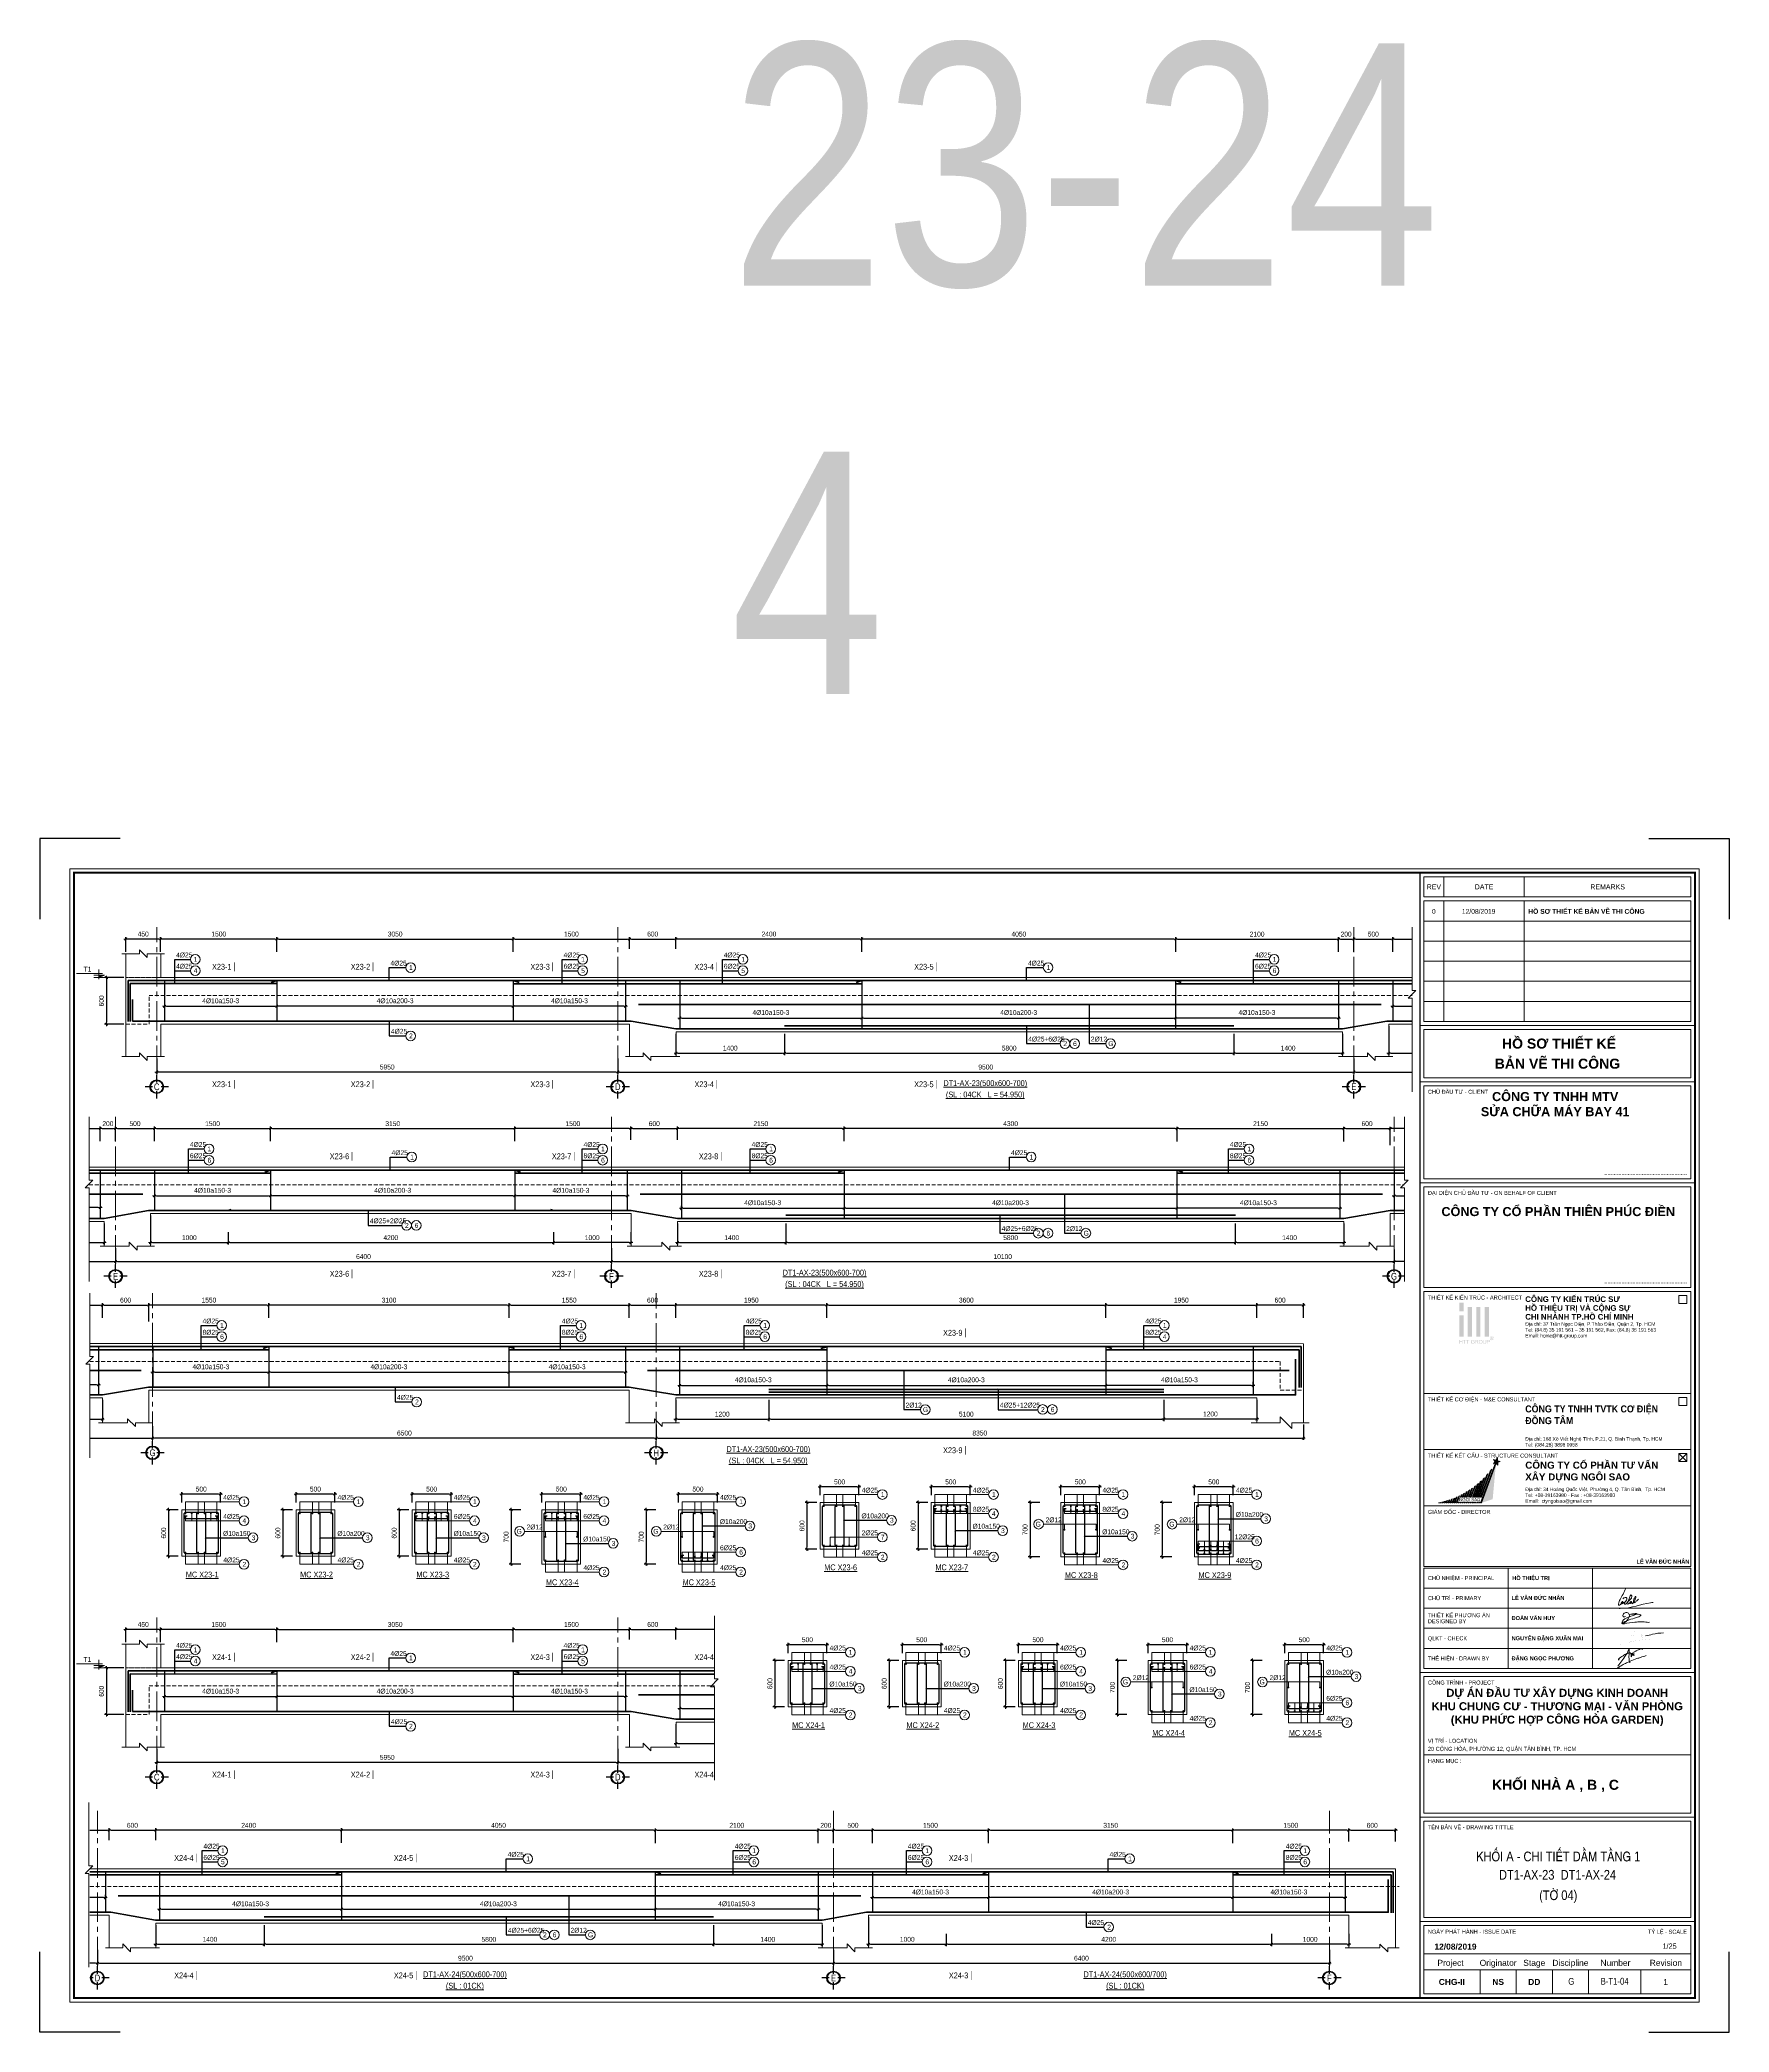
# Model space of a CAD drawing. Header units: millimetres. Extents: x 397144 to 8960116, y 345581 to 674207.
# Drawn here: x 4975456 to 4997259, y 648502 to 674207 of the extents above; entities that cross this region are included whole.
import ezdxf
from ezdxf.enums import TextEntityAlignment as Align
from ezdxf.xclip import XClip

# ---------------------------------------------------------------- set-up
doc = ezdxf.new("R2010")
doc.units = ezdxf.units.MM
doc.header["$XCLIPFRAME"] = 0
doc.header["$PDSIZE"] = -10
for name, pattern in [('CENTER', [2, 1.25, -0.25, 0.25, -0.25]), ('CENTER2', [28.575, 19.05, -3.175, 3.175, -3.175]), ('HIDDEN', [0.375, 0.25, -0.125])]:
    doc.linetypes.add(name, pattern=pattern)
doc.layers.get('0').update_dxf_attribs({"linetype": 'CONTINUOUS'})
doc.layers.get('Defpoints').update_dxf_attribs({"color": 12, "linetype": 'CONTINUOUS'})
for name, color, linetype, lineweight in [('2', 2, 'CONTINUOUS', 20), ('CDAI', 8, 'CONTINUOUS', 30), ('CHG_XX_Khung ten$0$A1 BORDER$0$DGIONG', 4, 'CONTINUOUS', 13), ('CHG_XX_Khung ten$0$A1 BORDER$0$STICK', 1, 'CONTINUOUS', 9), ('CHG_XX_Khung ten$0$TEXT', 7, 'CONTINUOUS', 15), ('CHUNHO', 7, 'CENTER', 13), ('CTHEP', 2, 'CONTINUOUS', 50), ('DBAO', 3, 'CONTINUOUS', 20), ('DGIONG', 4, 'CONTINUOUS', 13), ('KTH', 150, 'CONTINUOUS', 5), ('Net khuat', 8, 'HIDDEN', 13), ('STICK', 1, 'CONTINUOUS', 9), ('TEXT', 7, 'CONTINUOUS', 15)]:
    doc.layers.add(name, color=color, linetype=linetype, lineweight=lineweight)
doc.layers.add('8', color=8, linetype='CONTINUOUS')
doc.layers.add('CHG_XX_Khung ten$0$TKTC', color=1, linetype='CONTINUOUS')
doc.layers.add('HATCH', color=7, linetype='CONTINUOUS', lineweight=5, true_color=0x2491ff)
doc.styles.add('CHG_XX_Khung ten$0$A1 BORDER$0$ARIAL', font='arial.ttf')
doc.styles.add('CHG_XX_Khung ten$0$A1 BORDER$0$Arial - Bold', font='arialbd.ttf', dxfattribs={"height": 2.5})
doc.styles.add('CHG_XX_Khung ten$0$A1 BORDER$0$Star-AvoBold', font='VAVOB_0.TTF')
doc.styles.add('CHG_XX_Khung ten$0$A1 BORDER$0$Title Block DD$0$ARIAL', font='arial.ttf')
doc.styles.add('CHG_XX_Khung ten$0$A1 BORDER$0$Title Block DD$0$Arial - Bold', font='arialbd.ttf', dxfattribs={"height": 2.5})
doc.styles.add('CHG_XX_Khung ten$0$arial', font='arial.ttf')
doc.styles.add('CHG_XX_Khung ten$0$Arial - Bold', font='arialbd.ttf')
doc.styles.add('CHG_XX_Khung ten$0$ArialB', font='arialbd.ttf')
doc.styles.add('CHG_XX_Khung ten$0$title block pccc$0$ARIAL', font='arial.ttf')
doc.styles.add('CHG_XX_Khung ten$0$title block pccc$0$Arial - Bold', font='arialbd.ttf', dxfattribs={"height": 2.5})
doc.styles.add('HELVECONDENSE', font='VHELVCN_0.TTF')
doc.styles.add('Star-HelCon', font='VHELVCN_0.TTF')
doc.styles.add('TTP-HelCon', font='VHELVCN_0.TTF')
doc.styles.add('VNI-HELVE-CONDENSE', font='VHELVCN_0.TTF')
doc.dimstyles.new('kc-25', dxfattribs={"dimtxt": 62.5, "dimasz": 20, "dimexe": 20, "dimexo": 50, "dimgap": 25, "dimtad": 3, "dimdec": 0, "dimzin": 0, "dimdsep": 46, "dimtxsty": 'VNI-HELVE-CONDENSE', "dimblk": 'DIM', "dimcen": 2.5, "dimclrd": 256, "dimclre": 154, "dimclrt": 7, "dimaunit": 1, "dimadec": 0, "dimazin": 0, "dimtfac": 1, "dimtdec": 0, "dimtix": 1, "dimtmove": 0, "dimatfit": 3, "dimldrblk": 'DOT', "dimfxl": 1, "dimtolj": 1, "dimtzin": 0, "dimarcsym": 0})
doc.dimstyles.new('TTP-25', dxfattribs={"dimscale": 25, "dimtxt": 2.5, "dimasz": 1, "dimexe": 1, "dimexo": 1, "dimgap": 0.09, "dimtad": 0, "dimdec": 4, "dimrnd": 5, "dimzin": 9, "dimdsep": 46, "dimtxsty": 'TTP-HelCon', "dimblk": 'Stick1', "dimcen": 0.09, "dimdle": 1.5, "dimclrd": 256, "dimclre": 256, "dimclrt": 7, "dimadec": 0, "dimazin": 0, "dimtfac": 1, "dimtdec": 4, "dimtmove": 0, "dimatfit": 3, "dimldrblk": '_ArchTick1', "dimfxl": 1, "dimtvp": 1, "dimtolj": 1, "dimtzin": 0, "dimarcsym": 0})

# ---------------------------------------------------------------- blocks, each defined once
blk = doc.blocks.new('CHG_XX_Khung ten$0$A1 BORDER$0$HTT-Logo')
at = {"true_color": 0x134fb3}
h = blk.add_hatch(color=154, dxfattribs=at)
h.paths.add_polyline_path([(3, 29.1), (0, 29.1), (0, 23.1), (3, 23.1)])
h.paths.add_polyline_path([(3, 20.1), (0, 20.1), (0, 5.1), (3, 5.1)])
h.paths.add_polyline_path([(9, 26.1), (6, 26.1), (6, 5.1), (9, 5.1)])
h.paths.add_polyline_path([(15, 26.1), (12, 26.1), (12, 5.1), (15, 5.1)])
h.paths.add_polyline_path([(21, 26.1), (18, 26.1), (18, 5.1), (21, 5.1)])
h.paths.add_polyline_path([(2.1, 2.7), (1.8, 2.7), (1.8, 1.6), (0.4, 1.6), (0.4, 2.7), (0, 2.7), (0, 0), (0.4, 0), (0.4, 1.3), (1.8, 1.3), (1.8, 0), (2.1, 0)])
h.paths.add_polyline_path([(4.6, 2.7), (2.5, 2.7), (2.5, 2.4), (3.4, 2.4), (3.4, 0), (3.8, 0), (3.8, 2.4), (4.6, 2.4)])
h.paths.add_polyline_path([(7, 2.7), (4.8, 2.7), (4.8, 2.4), (5.7, 2.4), (5.7, 0), (6.1, 0), (6.1, 2.4), (7, 2.4)])
h.paths.add_polyline_path([(8.6, 1.4), (8.6, 1.4), (8.7, 1.6), (8.7, 1.7), (8.7, 1.9), (8.8, 2), (8.9, 2.2), (9, 2.3), (9.2, 2.4), (9.3, 2.4), (9.4, 2.4), (9.6, 2.4), (9.8, 2.4), (10, 2.4), (10.1, 2.3), (10.3, 2.2), (10.3, 2), (10.4, 1.9), (10.7, 1.9), (10.7, 2.1), (10.6, 2.3), (10.5, 2.4), (10.4, 2.5), (10.3, 2.6), (10.2, 2.7), (10.1, 2.7), (10, 2.7), (9.8, 2.7), (9.6, 2.7), (9.6, 2.7), (9.4, 2.7), (9.2, 2.7), (9.1, 2.6), (8.9, 2.6), (8.9, 2.6), (8.7, 2.5), (8.6, 2.4), (8.5, 2.2), (8.4, 2.1), (8.4, 2), (8.3, 1.8), (8.3, 1.7), (8.3, 1.5), (8.3, 1.3), (8.3, 1.3), (8.3, 1.1), (8.3, 0.9), (8.4, 0.8), (8.4, 0.6), (8.5, 0.6), (8.6, 0.4), (8.7, 0.3), (8.8, 0.2), (8.9, 0.1), (9, 0.1), (9.2, 0), (9.3, 0), (9.5, 0), (9.7, 0), (9.7, 0), (9.9, 0), (10.1, 0), (10.2, 0.1), (10.3, 0.1), (10.5, 0.2), (10.6, 0.3), (10.8, 0.4), (10.8, 1.4), (9.6, 1.4), (9.6, 1.1), (10.4, 1.1), (10.4, 0.6), (10.4, 0.5), (10.3, 0.4), (10.1, 0.4), (10, 0.3), (9.8, 0.3), (9.6, 0.3), (9.6, 0.3), (9.4, 0.3), (9.3, 0.3), (9.1, 0.4), (9, 0.5), (8.9, 0.6), (8.8, 0.8), (8.7, 0.9), (8.7, 1), (8.7, 1.2)])
h.paths.add_polyline_path([(13.2, 1.4), (13.3, 1.5), (13.3, 1.5), (13.4, 1.6), (13.4, 1.8), (13.5, 2), (13.5, 2.1), (13.4, 2.2), (13.3, 2.4), (13.3, 2.4), (13.2, 2.5), (13, 2.6), (13, 2.6), (12.9, 2.7), (12.7, 2.7), (12.5, 2.7), (11.3, 2.7), (11.3, 0), (11.7, 0), (11.7, 1.2), (12.1, 1.2), (12.1, 1.2), (12.3, 1.2), (12.4, 1.1), (12.5, 1.1), (12.6, 0.9), (12.7, 0.9), (12.8, 0.7), (12.9, 0.6), (13.2, 0), (13.7, 0), (13.2, 0.7), (13.1, 0.8), (13, 1), (12.9, 1.1), (12.9, 1.1), (12.7, 1.2), (12.9, 1.3), (13, 1.3)])
h.paths.add_polyline_path([(11.7, 1.5), (11.7, 2.4), (12.5, 2.4), (12.7, 2.4), (12.8, 2.4), (13, 2.3), (13.1, 2.1), (13.1, 2), (13.1, 1.9), (13, 1.7), (13, 1.6), (12.8, 1.6), (12.6, 1.5), (12.4, 1.5)], flags=16)
h.paths.add_polyline_path([(16.5, 1.4), (16.5, 1.6), (16.4, 1.8), (16.4, 1.9), (16.3, 2.1), (16.3, 2.1), (16.2, 2.2), (16.1, 2.4), (16, 2.5), (15.9, 2.6), (15.8, 2.6), (15.7, 2.7), (15.5, 2.7), (15.4, 2.7), (15.2, 2.7), (15.2, 2.7), (15, 2.7), (14.8, 2.7), (14.7, 2.6), (14.5, 2.6), (14.4, 2.5), (14.3, 2.4), (14.2, 2.3), (14.1, 2.1), (14, 2), (14, 1.8), (13.9, 1.7), (13.9, 1.5), (13.9, 1.3), (13.9, 1.3), (13.9, 1.1), (14, 1), (14, 0.8), (14.1, 0.6), (14.1, 0.6), (14.2, 0.5), (14.3, 0.3), (14.4, 0.2), (14.5, 0.1), (14.6, 0.1), (14.7, 0), (14.9, 0), (15, 0), (15.2, 0), (15.2, 0), (15.4, 0), (15.5, 0), (15.7, 0), (15.9, 0.1), (15.9, 0.1), (16, 0.2), (16.1, 0.3), (16.2, 0.5), (16.3, 0.6), (16.4, 0.7), (16.4, 0.8), (16.5, 1), (16.5, 1.2), (16.5, 1.3)])
h.paths.add_polyline_path([(14.3, 1.4), (14.3, 1.6), (14.3, 1.8), (14.4, 2), (14.5, 2.1), (14.6, 2.2), (14.7, 2.3), (14.9, 2.4), (15, 2.4), (15.2, 2.4), (15.4, 2.4), (15.5, 2.4), (15.7, 2.3), (15.8, 2.2), (15.9, 2.1), (16, 1.9), (16, 1.9), (16.1, 1.7), (16.1, 1.5), (16.1, 1.3), (16.1, 1.1), (16.1, 0.9), (16, 0.8), (16, 0.7), (15.9, 0.5), (15.8, 0.5), (15.7, 0.4), (15.5, 0.3), (15.4, 0.3), (15.2, 0.3), (15.1, 0.3), (15, 0.3), (14.8, 0.3), (14.7, 0.4), (14.5, 0.5), (14.4, 0.7), (14.4, 0.8), (14.3, 1), (14.3, 1.1), (14.3, 1.3)], flags=16)
h.paths.add_polyline_path([(17.3, 2.7), (17, 2.7), (17, 1.1), (17, 0.9), (17, 0.7), (17, 0.6), (17.1, 0.5), (17.1, 0.4), (17.2, 0.3), (17.3, 0.2), (17.4, 0.1), (17.5, 0), (17.7, 0), (17.8, 0), (18, 0), (18.2, 0), (18.4, 0), (18.5, 0), (18.7, 0.1), (18.7, 0.1), (18.8, 0.2), (18.9, 0.3), (19, 0.5), (19, 0.6), (19.1, 0.8), (19.1, 0.9), (19.1, 1.1), (19.1, 2.7), (18.7, 2.7), (18.7, 1.1), (18.7, 1.1), (18.7, 0.9), (18.7, 0.7), (18.6, 0.6), (18.6, 0.5), (18.5, 0.4), (18.4, 0.3), (18.2, 0.3), (18, 0.3), (17.9, 0.3), (17.7, 0.3), (17.6, 0.4), (17.5, 0.5), (17.4, 0.6), (17.3, 0.8), (17.3, 0.9), (17.3, 1.1)])
h.paths.add_polyline_path([(21.4, 1.3), (21.5, 1.3), (21.6, 1.4), (21.7, 1.6), (21.7, 1.7), (21.7, 1.9), (21.7, 2), (21.7, 2.1), (21.7, 2.3), (21.6, 2.4), (21.4, 2.5), (21.4, 2.6), (21.3, 2.6), (21.1, 2.7), (21, 2.7), (20.9, 2.7), (20.7, 2.7), (19.7, 2.7), (19.7, 0), (20, 0), (20, 1.1), (20.7, 1.1), (20.8, 1.1), (21, 1.1), (21.1, 1.1), (21.3, 1.2)])
h.paths.add_polyline_path([(20, 1.4), (20, 2.4), (20.7, 2.4), (20.9, 2.4), (21.1, 2.4), (21.2, 2.3), (21.3, 2.2), (21.3, 2.1), (21.4, 1.9), (21.4, 1.8), (21.3, 1.7), (21.2, 1.5), (21.1, 1.5), (20.9, 1.4), (20.7, 1.4)], flags=16)
h.paths.add_polyline_path([(23.9, 2.8), (24, 2.9), (24.1, 3), (24.2, 3.1), (24.3, 3.2), (24.4, 3.3), (24.4, 3.4), (24.5, 3.6), (24.5, 3.8), (24.5, 3.9), (24.5, 4), (24.5, 4.1), (24.5, 4.3), (24.4, 4.5), (24.3, 4.6), (24.3, 4.7), (24.2, 4.8), (24.1, 4.9), (24, 5), (23.8, 5.1), (23.8, 5.2), (23.6, 5.2), (23.4, 5.3), (23.3, 5.3), (23.1, 5.3), (23.1, 5.3), (22.9, 5.3), (22.8, 5.3), (22.6, 5.2), (22.4, 5.1), (22.4, 5.1), (22.2, 5), (22.1, 4.9), (22, 4.8), (21.9, 4.6), (21.9, 4.6), (21.8, 4.4), (21.8, 4.3), (21.7, 4.1), (21.7, 3.9), (21.7, 3.9), (21.8, 3.7), (21.8, 3.5), (21.8, 3.4), (21.9, 3.2), (22, 3.2), (22, 3), (22.2, 2.9), (22.3, 2.8), (22.4, 2.7), (22.5, 2.7), (22.6, 2.6), (22.8, 2.6), (23, 2.5), (23.1, 2.5), (23.2, 2.5), (23.3, 2.6), (23.5, 2.6), (23.7, 2.6), (23.8, 2.7)])
h.paths.add_polyline_path([(22.5, 2.9), (22.5, 3), (22.3, 3.1), (22.2, 3.2), (22.1, 3.4), (22.1, 3.4), (22, 3.6), (22, 3.8), (22, 3.9), (22, 4), (22, 4.2), (22, 4.4), (22.1, 4.5), (22.2, 4.6), (22.3, 4.7), (22.4, 4.8), (22.6, 4.9), (22.6, 5), (22.8, 5), (23, 5.1), (23.1, 5.1), (23.2, 5.1), (23.4, 5.1), (23.5, 5), (23.7, 4.9), (23.8, 4.9), (23.9, 4.8), (24, 4.6), (24.1, 4.5), (24.2, 4.4), (24.2, 4.3), (24.3, 4.1), (24.3, 3.9), (24.3, 3.8), (24.3, 3.7), (24.2, 3.5), (24.1, 3.4), (24.1, 3.3), (24, 3.1), (23.8, 3), (23.7, 2.9), (23.6, 2.9), (23.5, 2.8), (23.3, 2.8), (23.1, 2.8), (23, 2.8), (22.9, 2.8), (22.7, 2.8)], flags=16)
h.paths.add_polyline_path([(22.5, 3.2), (22.5, 4.7), (23, 4.7), (23.2, 4.6), (23.4, 4.6), (23.5, 4.5), (23.6, 4.5), (23.7, 4.3), (23.7, 4.2), (23.6, 4.1), (23.6, 4), (23.4, 3.9), (23.2, 3.8), (23.4, 3.7), (23.5, 3.6), (23.6, 3.5), (23.8, 3.2), (23.5, 3.2), (23.3, 3.4), (23.2, 3.6), (23.1, 3.7), (23.1, 3.7), (22.9, 3.8), (22.9, 3.8), (22.8, 3.8), (22.8, 3.2)], flags=0)
h.paths.add_polyline_path([(22.8, 4), (22.8, 4.4), (23, 4.4), (23.1, 4.4), (23.3, 4.4), (23.4, 4.3), (23.4, 4.2), (23.3, 4.1), (23.2, 4), (23, 4)], flags=0)
blk = doc.blocks.new('CHG_XX_Khung ten')
at = {"layer": 'CHG_XX_Khung ten$0$A1 BORDER$0$DGIONG'}
h = blk.add_hatch(color=256, dxfattribs=at)
h.paths.add_polyline_path([(724.94, 283.19), (724.15, 281.97), (717.19, 263.38), (717.7, 263.38)])
h.paths.add_polyline_path([(722.81, 280.17), (722.1, 279.22), (717.21, 266.21), (717.72, 266.21)], flags=17)
h.paths.add_polyline_path([(720.93, 277.8), (720.27, 277.04), (716.19, 266.22), (716.7, 266.22)])
h.paths.add_polyline_path([(719.23, 275.93), (718.6, 275.29), (715.18, 266.22), (715.69, 266.22)])
h.paths.add_polyline_path([(717.65, 274.38), (717.03, 273.81), (714.16, 266.22), (714.67, 266.22)])
h.paths.add_polyline_path([(716.14, 273.03), (715.61, 272.59), (713.15, 266.22), (713.66, 266.22)])
h.paths.add_polyline_path([(714.69, 271.86), (714.17, 271.45), (712.13, 266.23), (712.64, 266.23)])
h.paths.add_polyline_path([(713.29, 270.81), (712.76, 270.43), (711.57, 267.46), (712.07, 267.47)])
h.paths.add_polyline_path([(710.1, 266.23), (710.61, 266.24), (711.93, 269.87), (711.48, 269.56)])
h.paths.add_polyline_path([(710.61, 269.02), (710.13, 268.73), (709.08, 266.24), (709.59, 266.24)])
h.paths.add_polyline_path([(709.31, 268.26), (708.82, 267.97), (708.07, 266.24), (708.58, 266.24)])
h.paths.add_polyline_path([(708.04, 267.56), (707.54, 267.3), (707.05, 266.25), (707.56, 266.25)])
h.paths.add_polyline_path([(716.84, 263.8), (716.33, 263.8), (716.18, 263.38), (716.69, 263.38)])
h.paths.add_polyline_path([(715.67, 263.39), (715.82, 263.8), (715.32, 263.8), (715.16, 263.39)])
h.paths.add_polyline_path([(714.15, 263.39), (714.65, 263.39), (714.8, 263.8), (714.3, 263.8)])
h.paths.add_polyline_path([(713.13, 263.39), (713.64, 263.4), (713.79, 263.81), (713.28, 263.81)])
h.paths.add_polyline_path([(712.77, 263.81), (712.27, 263.81), (712.11, 263.39), (712.62, 263.4)])
h.paths.add_polyline_path([(711.25, 263.81), (711.1, 263.4), (711.61, 263.4), (711.76, 263.81)])
h.paths.add_polyline_path([(710.59, 263.4), (710.74, 263.82), (710.24, 263.82), (710.08, 263.4)])
h.paths.add_polyline_path([(709.73, 263.82), (709.22, 263.82), (709.07, 263.41), (709.57, 263.41)])
h.paths.add_polyline_path([(708.71, 263.82), (708.21, 263.82), (708.05, 263.41), (708.56, 263.41)])
h.paths.add_polyline_path([(707.54, 263.41), (707.69, 263.83), (707.19, 263.83), (707.03, 263.41)])
h.paths.add_polyline_path([(706.68, 263.83), (706.17, 263.83), (706.02, 263.42), (706.53, 263.42)])
h.paths.add_polyline_path([(705, 263.42), (705.51, 263.42), (706.79, 266.93), (706.4, 266.74)])
h.paths.add_polyline_path([(703.97, 263.37), (704.48, 263.37), (705.57, 266.36), (705.14, 266.17)])
h.paths.add_polyline_path([(704.36, 265.84), (703.91, 265.65), (702.96, 263.38), (703.46, 263.38)])
h.paths.add_polyline_path([(703.17, 265.37), (702.69, 265.19), (701.94, 263.38), (702.45, 263.38)])
h.paths.add_polyline_path([(702, 264.94), (701.5, 264.77), (700.92, 263.38), (701.43, 263.38)])
h.paths.add_polyline_path([(700.84, 264.56), (700.33, 264.4), (699.91, 263.39), (700.42, 263.39)])
h.paths.add_polyline_path([(699.7, 264.21), (699.18, 264.06), (698.89, 263.39), (699.4, 263.39)])
h.paths.add_polyline_path([(698.57, 263.9), (698.04, 263.77), (697.87, 263.38), (698.38, 263.39)])
h.paths.add_polyline_path([(697.37, 263.39), (697.45, 263.63), (696.91, 263.51), (696.35, 263.38)])
blk.add_hatch(color=256, dxfattribs=at).paths.add_polyline_path([(724.92, 283.21), (717.68, 263.38), (723.28, 265.27)])
at = {"layer": 'CHG_XX_Khung ten$0$A1 BORDER$0$STICK'}
for points in [[(723.71, 282.88), (725.74, 285.75), (725.8, 282.26), (723.67, 285.06), (727.02, 284.03)], [(725.76, 284.41), (724.96, 284.66), (724.49, 283.98), (724.99, 283.32), (725.77, 283.6)], [(711.25, 266.22), (711.64, 267.39), (712.01, 266.22), (711.02, 266.95), (712.24, 266.93)], [(711.87, 266.67), (711.78, 266.94), (711.49, 266.94), (711.4, 266.67), (711.63, 266.5)]]:
    blk.add_hatch(color=256, dxfattribs=at).paths.add_polyline_path(points)
for p, q in [((687, 577), (687, 17)), ((687, 501), (824, 501)), ((687, 473), (824, 473)), ((687, 422.69), (824, 422.69)), ((816, 283.93), (820, 287.93)), ((820, 283.93), (816, 287.93)), ((687, 179), (824, 179)), ((687, 107), (824, 107)), ((687, 55), (824, 55))]:
    blk.add_line(p, q)
at = {"linetype": 'Continuous'}
for p, q in [((699, 575), (699, 565)), ((739, 575), (739, 565)), ((699, 563), (699, 503)), ((739, 563), (739, 503)), ((689, 39), (822, 39)), ((716.98, 31), (716.98, 19)), ((734.98, 31), (734.98, 19)), ((752.98, 31), (752.98, 19)), ((770.98, 31), (770.98, 19)), ((797, 31), (797, 19))]:
    blk.add_line(p, q, dxfattribs=at)
at = {"color": 9, "linetype": 'Continuous'}
for p, q in [((731, 231), (731, 181)), ((773, 231), (773, 181))]:
    blk.add_line(p, q, dxfattribs=at)
for points in [[(15, 579), (826, 579), (826, 15), (15, 15)], [(816, 362.62), (820, 362.62), (820, 366.62), (816, 366.62)], [(816, 311.93), (820, 311.93), (820, 315.93), (816, 315.93)], [(816, 283.93), (820, 283.93), (820, 287.93), (816, 287.93)]]:
    blk.add_lwpolyline(points, close=True)
at = {"color": 4, "linetype": 'Continuous', "const_width": 1}
blk.add_lwpolyline([(17, 577), (824, 577), (824, 17), (17, 17)], close=True, dxfattribs=at)
at = {"linetype": 'Continuous'}
for points in [[(822, 565), (689, 565), (689, 575), (822, 575)], [(822, 553), (689, 553), (689, 563), (822, 563)], [(822, 543), (689, 543), (689, 553), (822, 553)], [(822, 533), (689, 533), (689, 543), (822, 543)], [(822, 523), (689, 523), (689, 533), (822, 533)], [(822, 513), (689, 513), (689, 523), (822, 523)], [(822, 503), (689, 503), (689, 513), (822, 513)], [(689, 499), (822, 499), (822, 475), (689, 475)], [(689, 368.62), (822, 368.62), (822, 317.93), (689, 317.93)], [(689, 317.93), (822, 317.93), (822, 289.93), (689, 289.93)], [(689, 289.93), (822, 289.93), (822, 261.93), (689, 261.93)], [(689, 177), (822, 177), (822, 138), (689, 138)], [(689, 109), (822, 109), (822, 138), (689, 138)], [(689, 105), (822, 105), (822, 57), (689, 57)], [(689, 53), (822, 53), (822, 31), (689, 31)], [(822, 19), (689, 19), (689, 31), (822, 31)]]:
    blk.add_lwpolyline(points, close=True, dxfattribs=at)
at = {"color": 9, "linetype": 'Continuous'}
for points in [[(689, 261.93), (822, 261.93), (822, 231.73), (689, 231.73)], [(822, 221), (689, 221), (689, 231), (822, 231)], [(822, 211), (689, 211), (689, 221), (822, 221)], [(822, 201), (689, 201), (689, 211), (822, 211)], [(822, 191), (689, 191), (689, 201), (822, 201)], [(822, 181), (689, 181), (689, 191), (822, 191)]]:
    blk.add_lwpolyline(points, close=True, dxfattribs=at)
blk.add_lwpolyline([(822, 211), (689, 211), (822, 211)], dxfattribs=at)
at = {"color": 1}
for points in [[(785.63, 182.08), (787.56, 184.76), (789.61, 187.7), (790.35, 188.98), (790.79, 189.92), (791.06, 190.59), (791.21, 189.09), (791.18, 188.31), (791.14, 187.75), (791.09, 186.47), (791.21, 185.58), (791.42, 184.31), (791.51, 183.99), (791.51, 183.74)], [(786.29, 185.19), (785.86, 185.61), (786.06, 185.86), (787.11, 186.7), (788.17, 187.35), (789.1, 187.9), (790.12, 188.41), (790.69, 188.61), (791.04, 188.74), (791.47, 188.79), (791.73, 188.72), (791.92, 188.61), (792.08, 188.33), (792.16, 188.06), (792.21, 187.84), (792.21, 187.27), (792.2, 187.05), (792.23, 186.85), (792.39, 187.1), (792.48, 187.84), (792.46, 188.12), (792.44, 188.61), (792.46, 188.03), (792.53, 187.67), (792.73, 187.74), (792.86, 187.87), (792.9, 188.09), (792.9, 188.28), (792.87, 188.7), (792.91, 188.19), (792.93, 187.79), (792.94, 187.69), (793.11, 187.61), (793.31, 187.73), (793.45, 187.93), (793.48, 188.22), (793.48, 188.64), (793.48, 189.05), (793.48, 188.49), (793.56, 187.84), (793.63, 187.45), (793.48, 188.6), (793.51, 188.92), (794.2, 189.45), (794.72, 189.76), (795.44, 190.17), (796.2, 190.5), (796.65, 190.69), (797.26, 190.79), (797.77, 190.74), (797.95, 190.55)], [(785.43, 181.21), (786.17, 181.73), (788.31, 183), (790.34, 184), (791.77, 184.64), (795.08, 185.91), (796.87, 186.5), (799.7, 187.42)]]:
    blk.add_spline(points, degree=3, dxfattribs=at)
at = {"layer": 'CHG_XX_Khung ten$0$A1 BORDER$0$DGIONG'}
for points in [[(720.93, 277.8), (716.7, 266.22), (716.19, 266.22), (720.27, 277.04), (720.93, 277.8)], [(724.94, 283.19), (717.7, 263.38), (717.19, 263.38), (724.15, 281.97), (724.94, 283.19)], [(722.81, 280.17), (717.72, 266.21), (717.21, 266.21), (722.1, 279.22), (722.81, 280.17)], [(709.31, 268.26), (708.58, 266.24), (708.07, 266.24), (708.82, 267.97), (709.31, 268.26)], [(710.61, 269.02), (709.59, 266.24), (709.08, 266.24), (710.13, 268.73), (710.61, 269.02)], [(711.93, 269.87), (710.61, 266.24), (710.1, 266.23), (711.48, 269.56), (711.93, 269.87)], [(713.29, 270.81), (712.07, 267.47), (711.57, 267.46), (712.76, 270.43), (713.29, 270.81)], [(714.69, 271.86), (712.64, 266.23), (712.13, 266.23), (714.17, 271.45), (714.69, 271.86)], [(716.14, 273.03), (713.66, 266.22), (713.15, 266.22), (715.61, 272.59), (716.14, 273.03)], [(717.65, 274.38), (714.67, 266.22), (714.16, 266.22), (717.03, 273.81), (717.65, 274.38)], [(719.23, 275.93), (715.69, 266.22), (715.18, 266.22), (718.6, 275.29), (719.23, 275.93)], [(697.45, 263.63), (697.37, 263.39), (696.35, 263.38), (696.91, 263.51), (697.45, 263.63)], [(698.57, 263.9), (698.38, 263.39), (697.87, 263.38), (698.04, 263.77), (698.57, 263.9)], [(699.7, 264.21), (699.4, 263.39), (698.89, 263.39), (699.18, 264.06), (699.7, 264.21)], [(700.84, 264.56), (700.42, 263.39), (699.91, 263.39), (700.33, 264.4), (700.84, 264.56)], [(702, 264.94), (701.43, 263.38), (700.92, 263.38), (701.5, 264.77), (702, 264.94)], [(703.17, 265.37), (702.45, 263.38), (701.94, 263.38), (702.69, 265.19), (703.17, 265.37)], [(704.36, 265.84), (703.46, 263.38), (702.96, 263.38), (703.91, 265.65), (704.36, 265.84)], [(705.57, 266.36), (704.48, 263.37), (703.97, 263.37), (705.14, 266.17), (705.57, 266.36)], [(706.79, 266.93), (705.51, 263.42), (705, 263.42), (706.4, 266.74), (706.79, 266.93)], [(708.04, 267.56), (707.56, 266.25), (707.05, 266.25), (707.54, 267.3), (708.04, 267.56)]]:
    blk.add_lwpolyline(points, dxfattribs=at)
for points in [[(706.53, 263.42), (706.68, 263.83), (706.17, 263.83), (706.02, 263.42)], [(707.54, 263.41), (707.69, 263.83), (707.19, 263.83), (707.03, 263.41)], [(708.56, 263.41), (708.71, 263.82), (708.21, 263.82), (708.05, 263.41)], [(709.57, 263.41), (709.73, 263.82), (709.22, 263.82), (709.07, 263.41)], [(710.59, 263.4), (710.74, 263.82), (710.24, 263.82), (710.08, 263.4)], [(711.61, 263.4), (711.76, 263.81), (711.25, 263.81), (711.1, 263.4)], [(712.62, 263.4), (712.77, 263.81), (712.27, 263.81), (712.11, 263.39)], [(713.64, 263.4), (713.79, 263.81), (713.28, 263.81), (713.13, 263.39)], [(714.65, 263.39), (714.8, 263.8), (714.3, 263.8), (714.15, 263.39)], [(715.67, 263.39), (715.82, 263.8), (715.32, 263.8), (715.16, 263.39)], [(716.69, 263.38), (716.84, 263.8), (716.33, 263.8), (716.18, 263.38)]]:
    blk.add_lwpolyline(points, close=True, dxfattribs=at)
at = {"layer": 'CHG_XX_Khung ten$0$A1 BORDER$0$STICK'}
for p, q in [((723.67, 285.06), (727.02, 284.03)), ((725.8, 282.26), (723.67, 285.06)), ((723.71, 282.88), (725.74, 285.75)), ((727.02, 284.03), (723.71, 282.88)), ((725.74, 285.75), (725.8, 282.26)), ((711.02, 266.95), (712.24, 266.93)), ((712.01, 266.22), (711.02, 266.95)), ((712.24, 266.93), (711.25, 266.22)), ((711.64, 267.39), (712.01, 266.22))]:
    blk.add_line(p, q, dxfattribs=at)
at = {"layer": 'CHG_XX_Khung ten$0$TEXT', "color": 1}
blk.add_lwpolyline([(801.29, 204.04, -0.124137), (800.16, 204.02, 0.028888), (797.25, 204.19, 0.026156), (793.98, 204.04, 0.007061), (788.86, 203.28, -0.091769), (787.85, 203.27, -0.25841), (787.51, 203.62, -0.039719), (788.28, 204, -0.004242), (791.23, 205.18, -0.019244), (794.8, 206.31, 0.094204), (797.02, 207.28, 0.504882), (796.98, 207.63, 0.07616), (796.3, 207.87, 0.041135), (794.97, 208.03, 0.034641), (791.34, 207.9, 0.01407), (792.8, 208.12, 0.003668), (794.71, 208.36, -0.800617), (794.79, 208.18, -0.093248), (793.21, 207.32, 0.020479), (791.05, 206.59, 0.096842), (788.38, 205.18, 0.259163), (787.77, 203.63, 0.564182), (788.17, 203.39, 0.087383), (789.69, 204.36, 0.156422), (791.35, 207.23, 0.228987), (790.91, 208.45, 0.272068), (789.19, 208.76, 0.293527), (788.08, 207.43, 0.171419), (788.25, 206.94, 0.281707), (788.69, 206.7, 0.217513), (789.34, 206.92)], format="xyb", dxfattribs=at)
at = {"layer": 'CHG_XX_Khung ten$0$TEXT', "color": 1, "const_width": 0.0121}
for points in [[(791.6, 198.34, 0.143835), (794.1, 199.89, -0.075685), (793.5, 197.02, -0.172299), (794.95, 199.92, -0.299798), (795.6, 198.96, -0.170508), (795.36, 197.75, 0.168316), (795.11, 197.03)], [(791.95, 196.04, -0.054469), (792.33, 197.1, 0.103257), (792.78, 199.38)], [(797.47, 197.92, 0.401177), (797.3, 198.32, 0.483935), (795.9, 197.43, 0.196997), (796.02, 196.61, 0.296639), (796.38, 196.53, 0.183057), (797.12, 197.39)], [(806.31, 195.73, -0.026807), (805.12, 195.66, 0.027369), (800.25, 195.52, 0.022423), (795.26, 194.89, 0.038275), (791.04, 194.04, 0.053272), (785.95, 192.37, 0.118692), (783.44, 190.96)], [(797.48, 198.09, 0.142769), (797.07, 197.1, 0.220826), (797.29, 196.56, 0.106687), (798.07, 198.16, 0.181562), (797.64, 197.4, -0.039872), (797.25, 196.09, -0.060225), (798.09, 197.69, 0.017174), (797.52, 196.45, -0.149286), (799.3, 197.16)]]:
    blk.add_lwpolyline(points, format="xyb", dxfattribs=at)
at = {"layer": 'CHG_XX_Khung ten$0$TEXT', "color": 1}
for centre, radius, start, end in [((808.51, 174.85), 23.83, 90.54478, 103.67882), ((793.37, 230.45), 33.81, 280.11848, 286.33729)]:
    blk.add_arc(centre, radius, start, end, dxfattribs=at)
for points in [[(789.62, 220.97), (786.72, 215.31), (785.87, 213.03), (785.94, 212.46), (786.42, 212.53), (787.18, 213.24), (787.77, 213.73), (788.12, 214.16), (788.07, 214.29), (787.94, 214.27), (787.28, 213.56), (787.2, 213.33), (787.26, 213.21), (787.44, 213.16), (787.7, 213.23), (788.87, 214.02)], [(786.22, 211.12), (786.28, 210.87), (786.71, 210.78), (801.78, 213.69), (803.18, 213.88)], [(788.4, 215.73), (788.18, 215.82), (788.21, 216), (788.32, 216.07), (788.7, 216.16), (789.23, 216.24), (789.76, 216.24), (790.01, 216.08), (790.1, 215.79), (790.05, 215.41), (788.96, 213.65), (788.88, 213.4), (788.88, 213.13), (789, 213.02), (789.17, 213.01), (789.51, 213.17), (790.77, 214.27), (791.67, 215.27), (792.3, 216.07), (792.5, 216.66), (792.49, 217.11), (792.33, 217.45), (792.13, 217.58), (791.94, 217.52), (791.73, 217.16), (790.12, 213.5), (790.04, 213.21), (790.14, 213.12), (791.53, 213.7), (792.32, 214.06), (792.42, 214.24), (792.36, 214.39), (792.17, 214.35), (791.86, 214.12), (791.68, 213.82), (791.57, 213.47), (791.67, 213.35), (791.96, 213.42), (792.51, 213.89), (792.61, 213.78), (792.55, 213.52), (792.61, 213.3), (792.77, 213.25), (793.05, 213.46), (794.1, 214.86), (794.42, 215.85), (794.57, 216.45), (794.53, 216.83), (794.42, 216.89), (794.27, 216.8), (794.14, 216.57), (793.62, 215.47), (793.41, 214.74), (793.36, 214.18), (793.41, 213.82), (793.56, 213.67), (793.77, 213.71), (794.19, 213.99), (795.35, 214.98), (795.89, 215.51)]]:
    blk.add_spline(points, degree=3, dxfattribs=at)
at = {"layer": 'Defpoints', "color": 1, "ltscale": 2}
for points in [[(40.06, 594), (0, 594), (0, 554)], [(800.94, 594), (841, 594), (841, 554)], [(40.06, 0), (0, 0), (0, 40)], [(800.94, 0), (841, 0), (841, 40)]]:
    blk.add_lwpolyline(points, dxfattribs=at)
at = {"xscale": 0.7, "yscale": 0.7, "zscale": 0.7}
blk.add_blockref('CHG_XX_Khung ten$0$A1 BORDER$0$HTT-Logo', (706.68, 342.64), dxfattribs=at)
for s, height, style, p in [('REV', 2.5, 'CHG_XX_Khung ten$0$A1 BORDER$0$ARIAL', (694, 570)), ('DATE', 2.5, 'CHG_XX_Khung ten$0$A1 BORDER$0$ARIAL', (719, 570)), ('REMARKS', 2.5, 'CHG_XX_Khung ten$0$A1 BORDER$0$ARIAL', (780.5, 570)), ('0', 2.39, 'CHG_XX_Khung ten$0$arial', (693.97, 557.78)), ('12/08/2019', 2.389, 'CHG_XX_Khung ten$0$arial', (716.29, 557.78)), ('12/08/2019', 3, 'CHG_XX_Khung ten$0$A1 BORDER$0$Arial - Bold', (704.75, 42.57)), ('Project', 3, 'CHG_XX_Khung ten$0$A1 BORDER$0$ARIAL', (702.28, 34.5)), ('Originator', 3, 'CHG_XX_Khung ten$0$A1 BORDER$0$ARIAL', (725.98, 34.5)), ('Stage', 3, 'CHG_XX_Khung ten$0$A1 BORDER$0$ARIAL', (743.98, 34.5)), ('Discipline', 3, 'CHG_XX_Khung ten$0$A1 BORDER$0$ARIAL', (761.98, 34.5)), ('Number', 3, 'CHG_XX_Khung ten$0$A1 BORDER$0$ARIAL', (784.37, 34.5)), ('Revision', 3, 'CHG_XX_Khung ten$0$A1 BORDER$0$ARIAL', (809.5, 34.5)), ('CHG-II', 3, 'CHG_XX_Khung ten$0$A1 BORDER$0$Arial - Bold', (702.94, 25)), ('NS', 3, 'CHG_XX_Khung ten$0$A1 BORDER$0$Arial - Bold', (725.98, 25)), ('DD', 3, 'CHG_XX_Khung ten$0$A1 BORDER$0$Arial - Bold', (743.98, 25)), ('1', 3, 'CHG_XX_Khung ten$0$arial', (809.36, 24.93))]:
    blk.add_text(s, height=height, dxfattribs=dict(style=style)).set_placement(p, align=Align.MIDDLE_CENTER)
for s, height, style, p in [('HỒ SƠ THIẾT KẾ BẢN VẼ THI CÔNG', 2.3887, 'CHG_XX_Khung ten$0$ArialB', (741, 557.78)), ('CHỦ ĐẦU TƯ - CLIENT', 2, 'CHG_XX_Khung ten$0$A1 BORDER$0$Title Block DD$0$ARIAL', (691, 468)), ('ĐẠI DIỆN CHỦ ĐẦU TƯ - ON BEHALF OF CLIENT ', 2, 'CHG_XX_Khung ten$0$A1 BORDER$0$Title Block DD$0$ARIAL', (691, 417.69)), ('THIẾT KẾ KIẾN TRÚC - ARCHITECT', 2, 'CHG_XX_Khung ten$0$A1 BORDER$0$ARIAL', (691, 365.62)), ('THIẾT KẾ CƠ ĐIỆN - M&E CONSULTANT', 2, 'CHG_XX_Khung ten$0$A1 BORDER$0$ARIAL', (691, 314.93)), ('THIẾT KẾ KẾT CẤU - STRUCTURE CONSULTANT', 2, 'CHG_XX_Khung ten$0$A1 BORDER$0$ARIAL', (691, 286.93)), ('GIÁM ĐỐC - DIRECTOR', 2, 'CHG_XX_Khung ten$0$title block pccc$0$ARIAL', (691, 258.93)), ('CHỦ NHIỆM - PRINCIPAL', 2, 'CHG_XX_Khung ten$0$title block pccc$0$ARIAL', (691, 226)), ('HỒ THIỆU TRỊ', 2, 'CHG_XX_Khung ten$0$title block pccc$0$Arial - Bold', (733, 226)), ('THIẾT KẾ PHƯƠNG ÁN', 2, 'CHG_XX_Khung ten$0$title block pccc$0$ARIAL', (691, 207.5)), ('CHỦ TRÌ - PRIMARY', 2, 'CHG_XX_Khung ten$0$title block pccc$0$ARIAL', (691, 216)), ('LÊ VĂN ĐỨC NHÂN', 2.0073, 'CHG_XX_Khung ten$0$Arial - Bold', (732.68, 216.13)), ('DESIGNED BY', 2, 'CHG_XX_Khung ten$0$title block pccc$0$ARIAL', (691, 204.5)), ('ĐOÀN VĂN HUY', 2.0073, 'CHG_XX_Khung ten$0$Arial - Bold', (732.68, 206.09)), ('QLKT - CHECK', 2, 'CHG_XX_Khung ten$0$title block pccc$0$ARIAL', (691, 196)), ('NGUYỄN ĐẶNG XUÂN MAI', 2.0073, 'CHG_XX_Khung ten$0$Arial - Bold', (732.68, 196.05)), ('THỂ HIỆN - DRAWN BY', 2, 'CHG_XX_Khung ten$0$title block pccc$0$ARIAL', (691, 186)), ('ĐẶNG NGỌC PHƯƠNG', 2.0073, 'CHG_XX_Khung ten$0$Arial - Bold', (732.68, 186.02)), ('CÔNG TRÌNH - PROJECT', 2, 'CHG_XX_Khung ten$0$A1 BORDER$0$ARIAL', (691, 174)), ('VỊ TRÍ - LOCATION', 2, 'CHG_XX_Khung ten$0$A1 BORDER$0$ARIAL', (691, 145)), ('20 CỘNG HÒA, PHƯỜNG 12, QUẬN TÂN BÌNH, TP. HCM', 2, 'CHG_XX_Khung ten$0$A1 BORDER$0$ARIAL', (691, 141)), ('HẠNG MỤC :', 2, 'CHG_XX_Khung ten$0$A1 BORDER$0$ARIAL', (691, 135)), ('TÊN BẢN VẼ - DRAWING TITTLE', 2, 'CHG_XX_Khung ten$0$A1 BORDER$0$ARIAL', (691, 102)), ('NGÀY PHÁT HÀNH - ISSUE DATE', 2, 'CHG_XX_Khung ten$0$A1 BORDER$0$ARIAL', (691, 50))]:
    blk.add_text(s, height=height, dxfattribs=dict(style=style)).set_placement(p, align=Align.MIDDLE_LEFT)
for s, height, style, p in [('.....................................................', 2, 'CHG_XX_Khung ten$0$A1 BORDER$0$Title Block DD$0$Arial - Bold', (820, 427.69)), ('.....................................................', 2, 'CHG_XX_Khung ten$0$A1 BORDER$0$Title Block DD$0$Arial - Bold', (820, 373.62)), ('LÊ VĂN ĐỨC NHÂN', 2.0073, 'CHG_XX_Khung ten$0$Arial - Bold', (821.19, 234.17)), ('TỶ LỆ - SCALE', 2, 'CHG_XX_Khung ten$0$A1 BORDER$0$ARIAL', (820, 50))]:
    blk.add_text(s, height=height, dxfattribs=dict(style=style)).set_placement(p, align=Align.MIDDLE_RIGHT)
at = {"ltscale": 10, "insert": (739.49, 366.19), "char_height": 2.8, "width": 76.248, "attachment_point": 1, "line_spacing_factor": 0.938532, "style": 'CHG_XX_Khung ten$0$A1 BORDER$0$Arial - Bold'}
blk.add_mtext('CÔNG TY KIẾN TRÚC SƯ\\PHỒ THIỆU TRỊ VÀ CỘNG SỰ\\PCHI NHÁNH TP.HỒ CHÍ MINH', dxfattribs=at)
at = {"ltscale": 10}
for s, insert, char_height, width, attachment_point, style in [('Địa chỉ: 37 Trần Ngọc Diện, P.Thảo Điền, Quận 2, Tp. HCM\\PTel: (84.8) 35 191 561 – 35 191 562, Fax: (84.8) 35 191 563\\PEmail: hcmc@htt-group.com', (739.49, 345.2), 1.75, 83.001, 7, 'CHG_XX_Khung ten$0$A1 BORDER$0$ARIAL'), ('{\\W0.9;CÔNG TY TNHH TVTK CƠ ĐIỆN \\PĐỒNG TÂM}', (739.49, 311.93), 3.5, 76.248, 1, 'CHG_XX_Khung ten$0$A1 BORDER$0$Arial - Bold'), ('\\pt8.75;Địa chỉ: 168 Xô Viết Nghệ Tĩnh, P.21, Q. Bình Thạnh, Tp. HCM \\P\\ptz;Tel: (084.28) 3898 0958', (739.49, 290.93), 1.75, 83.001, 7, 'CHG_XX_Khung ten$0$A1 BORDER$0$ARIAL'), ('CÔNG TY CỔ PHẦN TƯ VẤN \\PXÂY DỰNG NGÔI SAO', (739.49, 283.93), 3.5, 76.248, 1, 'CHG_XX_Khung ten$0$A1 BORDER$0$Arial - Bold'), ('Địa chỉ: 34 Hoàng Quốc Việt, Phường 4, Q. Tân Bình,  Tp. HCM\\PTel: +08-39163980 - Fax : +08-39163980 \\PEmail:  ctyngoisao@gmail.com', (739.49, 262.93), 1.75, 83.001, 7, 'CHG_XX_Khung ten$0$A1 BORDER$0$ARIAL')]:
    blk.add_mtext(s, dxfattribs=dict(at, insert=insert, char_height=char_height, width=width, attachment_point=attachment_point, style=style))
at = {"attachment_point": 2, "style": 'CHG_XX_Khung ten$0$A1 BORDER$0$Arial - Bold'}
for s, insert, char_height, width in [('DỰ ÁN ĐẦU TƯ XÂY DỰNG KINH DOANH\\PKHU CHUNG CƯ - THƯƠNG MẠI - VĂN PHÒNG\\P(KHU PHỨC HỢP CÔNG HÒA GARDEN)', (755.4, 170.88), 4, 159.8745), ('KHỐI NHÀ A , B , C', (754.52, 125.61), 5, 104.1229)]:
    blk.add_mtext(s, dxfattribs=dict(at, insert=insert, char_height=char_height, width=width))
at = {"layer": 'CHG_XX_Khung ten$0$A1 BORDER$0$STICK', "style": 'CHG_XX_Khung ten$0$A1 BORDER$0$Star-AvoBold', "width": 1}
blk.add_text('NGOI SAO', height=1.547, dxfattribs=at).set_placement((706.57, 264.27))
at = {"layer": 'CHG_XX_Khung ten$0$TKTC', "style": 'CHG_XX_Khung ten$0$Arial - Bold'}
for s, p in [('HỒ SƠ THIẾT KẾ', (756.29, 492)), ('BẢN VẼ THI CÔNG', (755.5, 482))]:
    blk.add_text(s, height=5, dxfattribs=at).set_placement(p, align=Align.MIDDLE_CENTER)
at = {"ltscale": 10, "char_height": 4.5, "attachment_point": 2, "style": 'CHG_XX_Khung ten$0$A1 BORDER$0$Title Block DD$0$Arial - Bold', "bg_fill": 2}
for s, insert, width in [('CÔNG TY TNHH MTV\\PSỬA CHỮA MÁY BAY 41', (754.39, 467.87), 83.001), ('CÔNG TY CỔ PHẦN THIÊN PHÚC ĐIỀN', (755.91, 410.64), 121.2929)]:
    blk.add_mtext(s, dxfattribs=dict(at, insert=insert, width=width))
at = {"linetype": 'Continuous'}
for points in [[(689, 471), (822, 471), (822, 424.69), (689, 424.69)], [(689, 420.69), (822, 420.69), (822, 370.62), (689, 370.62)]]:
    blk.add_lwpolyline(points, close=True, dxfattribs=at)
blk = doc.blocks.new('Stick1')
at = {"layer": 'STICK'}
h = blk.add_hatch(color=256, dxfattribs=at)
edge = h.paths.add_edge_path()
edge.add_line((0.3, 0.5), (-0.5, -0.3))
edge.add_arc((-0.4, -0.4), 0.141, 135, 315)
edge.add_line((-0.3, -0.5), (0.5, 0.3))
edge.add_arc((0.4, 0.4), 0.141, 315, 495)
blk.add_line((1, 0), (-1, 0), dxfattribs=at)
blk.add_lwpolyline([(0.3, 0.5), (-0.5, -0.3, 1), (-0.3, -0.5), (0.5, 0.3, 1), (0.3, 0.5, 1)], format="xyb", dxfattribs=at)
blk = doc.blocks.new('*D794')
at = {"layer": 'Defpoints', "color": 0, "ltscale": 500, "transparency": 16777216}
for p in [(4983700, 655444), (4983700, 655311), (4984200, 655311)]:
    blk.add_point(p, dxfattribs=at)
at = {"layer": 'KTH', "lineweight": -2, "ltscale": 500, "transparency": 16777216}
for p, q in [((4983700, 655336), (4983700, 655469)), ((4984175, 655444), (4983725, 655444)), ((4984200, 655336), (4984200, 655469))]:
    blk.add_line(p, q, dxfattribs=at)
at = {"layer": 'KTH', "lineweight": -2, "ltscale": 500, "transparency": 16777216, "xscale": 25, "yscale": 25, "zscale": 25, "rotation": 180}
blk.add_blockref('Stick1', (4983700, 655444), dxfattribs=at)
at = {"layer": 'KTH', "lineweight": -2, "ltscale": 500, "transparency": 16777216, "xscale": 25, "yscale": 25, "zscale": 25}
blk.add_blockref('Stick1', (4984200, 655444), dxfattribs=at)
at = {"layer": 'KTH', "color": 7, "ltscale": 500, "transparency": 16777216, "insert": (4983950, 655508), "char_height": 62.5, "attachment_point": 5, "style": 'TTP-HelCon'}
blk.add_mtext('\\A1;500', dxfattribs=at)
blk = doc.blocks.new('_ArchTick1')
at = {"color": 0, "const_width": 3.81}
blk.add_lwpolyline([(-12.7, -12.7), (12.7, 12.7)], dxfattribs=at)
blk = doc.blocks.new('*D795')
at = {"layer": 'Defpoints', "color": 0, "ltscale": 500, "transparency": 16777216}
for p in [(4983432, 655242), (4983282, 654542), (4983432, 654542)]:
    blk.add_point(p, dxfattribs=at)
at = {"layer": 'KTH', "lineweight": -2, "ltscale": 500, "transparency": 16777216}
for p, q in [((4983407, 655242), (4983257, 655242)), ((4983282, 655217), (4983282, 654567)), ((4983407, 654542), (4983257, 654542))]:
    blk.add_line(p, q, dxfattribs=at)
at = {"layer": 'KTH', "lineweight": -2, "ltscale": 500, "transparency": 16777216, "xscale": 25, "yscale": 25, "zscale": 25}
for p, rotation in [((4983282, 655242), 90), ((4983282, 654542), 270)]:
    blk.add_blockref('Stick1', p, dxfattribs=dict(at, rotation=rotation))
at = {"layer": 'KTH', "color": 7, "ltscale": 500, "transparency": 16777216, "insert": (4983218, 654892), "char_height": 62.5, "attachment_point": 5, "rotation": 90, "style": 'TTP-HelCon'}
blk.add_mtext('\\A1;700', dxfattribs=at)
blk = doc.blocks.new('DIM')
h = blk.add_hatch(color=1)
h.paths.add_polyline_path([(0.5, 0.3, 1), (0.3, 0.5), (-0.2, 0), (0.2, 0)])
h.paths.add_polyline_path([(0.2, 0), (-0.2, 0), (-0.5, -0.3, 1), (-0.3, -0.5)])
at = {"color": 9}
for p, q in [((-0.2, 0), (-1.5, 0)), ((0.2, 0), (1.5, 0))]:
    blk.add_line(p, q, dxfattribs=at)
at = {"color": 1}
for p, q in [((-0.5, -0.3), (0.3, 0.5)), ((-0.3, -0.5), (0.5, 0.3)), ((-0.2, 0), (0.2, 0))]:
    blk.add_line(p, q, dxfattribs=at)
blk.add_arc((-0.4, -0.4), 0.138, 135, 315, dxfattribs=at)
blk = doc.blocks.new('*D796')
at = {"layer": 'Defpoints', "color": 0, "ltscale": 500, "transparency": 16777216}
for p in [(4977289, 655444), (4977289, 655311), (4977789, 655311)]:
    blk.add_point(p, dxfattribs=at)
at = {"layer": 'KTH', "lineweight": -2, "ltscale": 500, "transparency": 16777216}
for p, q in [((4977289, 655336), (4977289, 655469)), ((4977764, 655444), (4977314, 655444)), ((4977789, 655336), (4977789, 655469))]:
    blk.add_line(p, q, dxfattribs=at)
at = {"layer": 'KTH', "lineweight": -2, "ltscale": 500, "transparency": 16777216, "xscale": 25, "yscale": 25, "zscale": 25, "rotation": 180}
blk.add_blockref('Stick1', (4977289, 655444), dxfattribs=at)
at = {"layer": 'KTH', "lineweight": -2, "ltscale": 500, "transparency": 16777216, "xscale": 25, "yscale": 25, "zscale": 25}
blk.add_blockref('Stick1', (4977789, 655444), dxfattribs=at)
at = {"layer": 'KTH', "color": 7, "ltscale": 500, "transparency": 16777216, "insert": (4977539, 655508), "char_height": 62.5, "attachment_point": 5, "style": 'TTP-HelCon'}
blk.add_mtext('\\A1;500', dxfattribs=at)
blk = doc.blocks.new('*D797')
at = {"layer": 'Defpoints', "color": 0, "ltscale": 500, "transparency": 16777216}
for p in [(4977268, 655242), (4977118, 654642), (4977268, 654642)]:
    blk.add_point(p, dxfattribs=at)
at = {"layer": 'KTH', "lineweight": -2, "ltscale": 500, "transparency": 16777216}
for p, q in [((4977243, 655242), (4977093, 655242)), ((4977118, 655217), (4977118, 654667)), ((4977243, 654642), (4977093, 654642))]:
    blk.add_line(p, q, dxfattribs=at)
at = {"layer": 'KTH', "lineweight": -2, "ltscale": 500, "transparency": 16777216, "xscale": 25, "yscale": 25, "zscale": 25}
for p, rotation in [((4977118, 655242), 90), ((4977118, 654642), 270)]:
    blk.add_blockref('Stick1', p, dxfattribs=dict(at, rotation=rotation))
at = {"layer": 'KTH', "color": 7, "ltscale": 500, "transparency": 16777216, "insert": (4977054, 654942), "char_height": 62.5, "attachment_point": 5, "rotation": 90, "style": 'TTP-HelCon'}
blk.add_mtext('\\A1;600', dxfattribs=at)
blk = doc.blocks.new('*D798')
at = {"layer": 'Defpoints', "color": 0, "ltscale": 500, "transparency": 16777216}
for p in [(4978763, 655444), (4978763, 655311), (4979263, 655311)]:
    blk.add_point(p, dxfattribs=at)
at = {"layer": 'KTH', "lineweight": -2, "ltscale": 500, "transparency": 16777216}
for p, q in [((4978763, 655336), (4978763, 655469)), ((4979238, 655444), (4978788, 655444)), ((4979263, 655336), (4979263, 655469))]:
    blk.add_line(p, q, dxfattribs=at)
at = {"layer": 'KTH', "lineweight": -2, "ltscale": 500, "transparency": 16777216, "xscale": 25, "yscale": 25, "zscale": 25, "rotation": 180}
blk.add_blockref('Stick1', (4978763, 655444), dxfattribs=at)
at = {"layer": 'KTH', "lineweight": -2, "ltscale": 500, "transparency": 16777216, "xscale": 25, "yscale": 25, "zscale": 25}
blk.add_blockref('Stick1', (4979263, 655444), dxfattribs=at)
at = {"layer": 'KTH', "color": 7, "ltscale": 500, "transparency": 16777216, "insert": (4979013, 655508), "char_height": 62.5, "attachment_point": 5, "style": 'TTP-HelCon'}
blk.add_mtext('\\A1;500', dxfattribs=at)
blk = doc.blocks.new('*D799')
at = {"layer": 'Defpoints', "color": 0, "ltscale": 500, "transparency": 16777216}
for p in [(4978743, 655242), (4978593, 654642), (4978743, 654642)]:
    blk.add_point(p, dxfattribs=at)
at = {"layer": 'KTH', "lineweight": -2, "ltscale": 500, "transparency": 16777216}
for p, q in [((4978718, 655242), (4978568, 655242)), ((4978593, 655217), (4978593, 654667)), ((4978718, 654642), (4978568, 654642))]:
    blk.add_line(p, q, dxfattribs=at)
at = {"layer": 'KTH', "lineweight": -2, "ltscale": 500, "transparency": 16777216, "xscale": 25, "yscale": 25, "zscale": 25}
for p, rotation in [((4978593, 655242), 90), ((4978593, 654642), 270)]:
    blk.add_blockref('Stick1', p, dxfattribs=dict(at, rotation=rotation))
at = {"layer": 'KTH', "color": 7, "ltscale": 500, "transparency": 16777216, "insert": (4978529, 654942), "char_height": 62.5, "attachment_point": 5, "rotation": 90, "style": 'TTP-HelCon'}
blk.add_mtext('\\A1;600', dxfattribs=at)
blk = doc.blocks.new('*D800')
at = {"layer": 'Defpoints', "color": 0, "ltscale": 500, "transparency": 16777216}
for p in [(4980263, 655444), (4980263, 655311), (4980763, 655311)]:
    blk.add_point(p, dxfattribs=at)
at = {"layer": 'KTH', "lineweight": -2, "ltscale": 500, "transparency": 16777216}
for p, q in [((4980263, 655336), (4980263, 655469)), ((4980738, 655444), (4980288, 655444)), ((4980763, 655336), (4980763, 655469))]:
    blk.add_line(p, q, dxfattribs=at)
at = {"layer": 'KTH', "lineweight": -2, "ltscale": 500, "transparency": 16777216, "xscale": 25, "yscale": 25, "zscale": 25, "rotation": 180}
blk.add_blockref('Stick1', (4980263, 655444), dxfattribs=at)
at = {"layer": 'KTH', "lineweight": -2, "ltscale": 500, "transparency": 16777216, "xscale": 25, "yscale": 25, "zscale": 25}
blk.add_blockref('Stick1', (4980763, 655444), dxfattribs=at)
at = {"layer": 'KTH', "color": 7, "ltscale": 500, "transparency": 16777216, "insert": (4980513, 655508), "char_height": 62.5, "attachment_point": 5, "style": 'TTP-HelCon'}
blk.add_mtext('\\A1;500', dxfattribs=at)
blk = doc.blocks.new('*D801')
at = {"layer": 'Defpoints', "color": 0, "ltscale": 500, "transparency": 16777216}
for p in [(4980243, 655242), (4980093, 654642), (4980243, 654642)]:
    blk.add_point(p, dxfattribs=at)
at = {"layer": 'KTH', "lineweight": -2, "ltscale": 500, "transparency": 16777216}
for p, q in [((4980218, 655242), (4980068, 655242)), ((4980093, 655217), (4980093, 654667)), ((4980218, 654642), (4980068, 654642))]:
    blk.add_line(p, q, dxfattribs=at)
at = {"layer": 'KTH', "lineweight": -2, "ltscale": 500, "transparency": 16777216, "xscale": 25, "yscale": 25, "zscale": 25}
for p, rotation in [((4980093, 655242), 90), ((4980093, 654642), 270)]:
    blk.add_blockref('Stick1', p, dxfattribs=dict(at, rotation=rotation))
at = {"layer": 'KTH', "color": 7, "ltscale": 500, "transparency": 16777216, "insert": (4980029, 654942), "char_height": 62.5, "attachment_point": 5, "rotation": 90, "style": 'TTP-HelCon'}
blk.add_mtext('\\A1;600', dxfattribs=at)
blk = doc.blocks.new('*D802')
at = {"layer": 'Defpoints', "color": 0, "ltscale": 500, "transparency": 16777216}
for p in [(4981936, 655444), (4981936, 655311), (4982436, 655311)]:
    blk.add_point(p, dxfattribs=at)
at = {"layer": 'KTH', "lineweight": -2, "ltscale": 500, "transparency": 16777216}
for p, q in [((4981936, 655336), (4981936, 655469)), ((4982411, 655444), (4981961, 655444)), ((4982436, 655336), (4982436, 655469))]:
    blk.add_line(p, q, dxfattribs=at)
at = {"layer": 'KTH', "lineweight": -2, "ltscale": 500, "transparency": 16777216, "xscale": 25, "yscale": 25, "zscale": 25, "rotation": 180}
blk.add_blockref('Stick1', (4981936, 655444), dxfattribs=at)
at = {"layer": 'KTH', "lineweight": -2, "ltscale": 500, "transparency": 16777216, "xscale": 25, "yscale": 25, "zscale": 25}
blk.add_blockref('Stick1', (4982436, 655444), dxfattribs=at)
at = {"layer": 'KTH', "color": 7, "ltscale": 500, "transparency": 16777216, "insert": (4982186, 655508), "char_height": 62.5, "attachment_point": 5, "style": 'TTP-HelCon'}
blk.add_mtext('\\A1;500', dxfattribs=at)
blk = doc.blocks.new('*D803')
at = {"layer": 'Defpoints', "color": 0, "ltscale": 500, "transparency": 16777216}
for p in [(4981688, 655242), (4981538, 654542), (4981688, 654542)]:
    blk.add_point(p, dxfattribs=at)
at = {"layer": 'KTH', "lineweight": -2, "ltscale": 500, "transparency": 16777216}
for p, q in [((4981663, 655242), (4981513, 655242)), ((4981538, 655217), (4981538, 654567)), ((4981663, 654542), (4981513, 654542))]:
    blk.add_line(p, q, dxfattribs=at)
at = {"layer": 'KTH', "lineweight": -2, "ltscale": 500, "transparency": 16777216, "xscale": 25, "yscale": 25, "zscale": 25}
for p, rotation in [((4981538, 655242), 90), ((4981538, 654542), 270)]:
    blk.add_blockref('Stick1', p, dxfattribs=dict(at, rotation=rotation))
at = {"layer": 'KTH', "color": 7, "ltscale": 500, "transparency": 16777216, "insert": (4981474, 654892), "char_height": 62.5, "attachment_point": 5, "rotation": 90, "style": 'TTP-HelCon'}
blk.add_mtext('\\A1;700', dxfattribs=at)
blk = doc.blocks.new('*D804')
at = {"layer": 'Defpoints', "color": 0, "ltscale": 500, "transparency": 16777216}
for p in [(4985528, 655537), (4985528, 655404), (4986028, 655404)]:
    blk.add_point(p, dxfattribs=at)
at = {"layer": 'KTH', "lineweight": -2, "ltscale": 500, "transparency": 16777216}
for p, q in [((4985528, 655429), (4985528, 655562)), ((4986003, 655537), (4985553, 655537)), ((4986028, 655429), (4986028, 655562))]:
    blk.add_line(p, q, dxfattribs=at)
at = {"layer": 'KTH', "lineweight": -2, "ltscale": 500, "transparency": 16777216, "xscale": 25, "yscale": 25, "zscale": 25, "rotation": 180}
blk.add_blockref('Stick1', (4985528, 655537), dxfattribs=at)
at = {"layer": 'KTH', "lineweight": -2, "ltscale": 500, "transparency": 16777216, "xscale": 25, "yscale": 25, "zscale": 25}
blk.add_blockref('Stick1', (4986028, 655537), dxfattribs=at)
at = {"layer": 'KTH', "color": 7, "ltscale": 500, "transparency": 16777216, "insert": (4985778, 655601), "char_height": 62.5, "attachment_point": 5, "style": 'TTP-HelCon'}
blk.add_mtext('\\A1;500', dxfattribs=at)
blk = doc.blocks.new('*D805')
at = {"layer": 'Defpoints', "color": 0, "ltscale": 500, "transparency": 16777216}
for p in [(4985507, 655335), (4985357, 654735), (4985507, 654735)]:
    blk.add_point(p, dxfattribs=at)
at = {"layer": 'KTH', "lineweight": -2, "ltscale": 500, "transparency": 16777216}
for p, q in [((4985482, 655335), (4985332, 655335)), ((4985357, 655310), (4985357, 654760)), ((4985482, 654735), (4985332, 654735))]:
    blk.add_line(p, q, dxfattribs=at)
at = {"layer": 'KTH', "lineweight": -2, "ltscale": 500, "transparency": 16777216, "xscale": 25, "yscale": 25, "zscale": 25}
for p, rotation in [((4985357, 655335), 90), ((4985357, 654735), 270)]:
    blk.add_blockref('Stick1', p, dxfattribs=dict(at, rotation=rotation))
at = {"layer": 'KTH', "color": 7, "ltscale": 500, "transparency": 16777216, "insert": (4985293, 655035), "char_height": 62.5, "attachment_point": 5, "rotation": 90, "style": 'TTP-HelCon'}
blk.add_mtext('\\A1;600', dxfattribs=at)
blk = doc.blocks.new('*D806')
at = {"layer": 'Defpoints', "color": 0, "ltscale": 500, "transparency": 16777216}
for p in [(4986962, 655537), (4986962, 655404), (4987462, 655404)]:
    blk.add_point(p, dxfattribs=at)
at = {"layer": 'KTH', "lineweight": -2, "ltscale": 500, "transparency": 16777216}
for p, q in [((4986962, 655429), (4986962, 655562)), ((4987437, 655537), (4986987, 655537)), ((4987462, 655429), (4987462, 655562))]:
    blk.add_line(p, q, dxfattribs=at)
at = {"layer": 'KTH', "lineweight": -2, "ltscale": 500, "transparency": 16777216, "xscale": 25, "yscale": 25, "zscale": 25, "rotation": 180}
blk.add_blockref('Stick1', (4986962, 655537), dxfattribs=at)
at = {"layer": 'KTH', "lineweight": -2, "ltscale": 500, "transparency": 16777216, "xscale": 25, "yscale": 25, "zscale": 25}
blk.add_blockref('Stick1', (4987462, 655537), dxfattribs=at)
at = {"layer": 'KTH', "color": 7, "ltscale": 500, "transparency": 16777216, "insert": (4987212, 655601), "char_height": 62.5, "attachment_point": 5, "style": 'TTP-HelCon'}
blk.add_mtext('\\A1;500', dxfattribs=at)
blk = doc.blocks.new('*D807')
at = {"layer": 'Defpoints', "color": 0, "ltscale": 500, "transparency": 16777216}
for p in [(4986941, 655335), (4986791, 654735), (4986941, 654735)]:
    blk.add_point(p, dxfattribs=at)
at = {"layer": 'KTH', "lineweight": -2, "ltscale": 500, "transparency": 16777216}
for p, q in [((4986916, 655335), (4986766, 655335)), ((4986791, 655310), (4986791, 654760)), ((4986916, 654735), (4986766, 654735))]:
    blk.add_line(p, q, dxfattribs=at)
at = {"layer": 'KTH', "lineweight": -2, "ltscale": 500, "transparency": 16777216, "xscale": 25, "yscale": 25, "zscale": 25}
for p, rotation in [((4986791, 655335), 90), ((4986791, 654735), 270)]:
    blk.add_blockref('Stick1', p, dxfattribs=dict(at, rotation=rotation))
at = {"layer": 'KTH', "color": 7, "ltscale": 500, "transparency": 16777216, "insert": (4986727, 655035), "char_height": 62.5, "attachment_point": 5, "rotation": 90, "style": 'TTP-HelCon'}
blk.add_mtext('\\A1;600', dxfattribs=at)
blk = doc.blocks.new('*D808')
at = {"layer": 'Defpoints', "color": 0, "ltscale": 500, "transparency": 16777216}
for p in [(4988634, 655537), (4988634, 655404), (4989134, 655404)]:
    blk.add_point(p, dxfattribs=at)
at = {"layer": 'KTH', "lineweight": -2, "ltscale": 500, "transparency": 16777216}
for p, q in [((4988634, 655429), (4988634, 655562)), ((4989109, 655537), (4988659, 655537)), ((4989134, 655429), (4989134, 655562))]:
    blk.add_line(p, q, dxfattribs=at)
at = {"layer": 'KTH', "lineweight": -2, "ltscale": 500, "transparency": 16777216, "xscale": 25, "yscale": 25, "zscale": 25, "rotation": 180}
blk.add_blockref('Stick1', (4988634, 655537), dxfattribs=at)
at = {"layer": 'KTH', "lineweight": -2, "ltscale": 500, "transparency": 16777216, "xscale": 25, "yscale": 25, "zscale": 25}
blk.add_blockref('Stick1', (4989134, 655537), dxfattribs=at)
at = {"layer": 'KTH', "color": 7, "ltscale": 500, "transparency": 16777216, "insert": (4988884, 655601), "char_height": 62.5, "attachment_point": 5, "style": 'TTP-HelCon'}
blk.add_mtext('\\A1;500', dxfattribs=at)
blk = doc.blocks.new('*D809')
at = {"layer": 'Defpoints', "color": 0, "ltscale": 500, "transparency": 16777216}
for p in [(4988386, 655335), (4988236, 654635), (4988386, 654635)]:
    blk.add_point(p, dxfattribs=at)
at = {"layer": 'KTH', "lineweight": -2, "ltscale": 500, "transparency": 16777216}
for p, q in [((4988361, 655335), (4988211, 655335)), ((4988236, 655310), (4988236, 654660)), ((4988361, 654635), (4988211, 654635))]:
    blk.add_line(p, q, dxfattribs=at)
at = {"layer": 'KTH', "lineweight": -2, "ltscale": 500, "transparency": 16777216, "xscale": 25, "yscale": 25, "zscale": 25}
for p, rotation in [((4988236, 655335), 90), ((4988236, 654635), 270)]:
    blk.add_blockref('Stick1', p, dxfattribs=dict(at, rotation=rotation))
at = {"layer": 'KTH', "color": 7, "ltscale": 500, "transparency": 16777216, "insert": (4988172, 654985), "char_height": 62.5, "attachment_point": 5, "rotation": 90, "style": 'TTP-HelCon'}
blk.add_mtext('\\A1;700', dxfattribs=at)
blk = doc.blocks.new('*D810')
at = {"layer": 'Defpoints', "color": 0, "ltscale": 500, "transparency": 16777216}
for p in [(4990358, 655537), (4990358, 655404), (4990858, 655404)]:
    blk.add_point(p, dxfattribs=at)
at = {"layer": 'KTH', "lineweight": -2, "ltscale": 500, "transparency": 16777216}
for p, q in [((4990358, 655429), (4990358, 655562)), ((4990833, 655537), (4990383, 655537)), ((4990858, 655429), (4990858, 655562))]:
    blk.add_line(p, q, dxfattribs=at)
at = {"layer": 'KTH', "lineweight": -2, "ltscale": 500, "transparency": 16777216, "xscale": 25, "yscale": 25, "zscale": 25, "rotation": 180}
blk.add_blockref('Stick1', (4990358, 655537), dxfattribs=at)
at = {"layer": 'KTH', "lineweight": -2, "ltscale": 500, "transparency": 16777216, "xscale": 25, "yscale": 25, "zscale": 25}
blk.add_blockref('Stick1', (4990858, 655537), dxfattribs=at)
at = {"layer": 'KTH', "color": 7, "ltscale": 500, "transparency": 16777216, "insert": (4990608, 655601), "char_height": 62.5, "attachment_point": 5, "style": 'TTP-HelCon'}
blk.add_mtext('\\A1;500', dxfattribs=at)
blk = doc.blocks.new('*D811')
at = {"layer": 'Defpoints', "color": 0, "ltscale": 500, "transparency": 16777216}
for p in [(4990090, 655335), (4989941, 654635), (4990090, 654635)]:
    blk.add_point(p, dxfattribs=at)
at = {"layer": 'KTH', "lineweight": -2, "ltscale": 500, "transparency": 16777216}
for p, q in [((4990065, 655335), (4989916, 655335)), ((4989941, 655310), (4989941, 654660)), ((4990065, 654635), (4989916, 654635))]:
    blk.add_line(p, q, dxfattribs=at)
at = {"layer": 'KTH', "lineweight": -2, "ltscale": 500, "transparency": 16777216, "xscale": 25, "yscale": 25, "zscale": 25}
for p, rotation in [((4989941, 655335), 90), ((4989941, 654635), 270)]:
    blk.add_blockref('Stick1', p, dxfattribs=dict(at, rotation=rotation))
at = {"layer": 'KTH', "color": 7, "ltscale": 500, "transparency": 16777216, "insert": (4989877, 654985), "char_height": 62.5, "attachment_point": 5, "rotation": 90, "style": 'TTP-HelCon'}
blk.add_mtext('\\A1;700', dxfattribs=at)
blk = doc.blocks.new('*D2035')
at = {"layer": 'Defpoints', "color": 0, "transparency": 16777216}
for p in [(5164007, 643223), (5165457, 643305), (5165457, 643165)]:
    blk.add_point(p, dxfattribs=at)
at = {"layer": 'KTH', "lineweight": -2, "transparency": 16777216}
for p, q in [((5164007, 643198), (5164007, 643140)), ((5164032, 643165), (5165432, 643165)), ((5165457, 643280), (5165457, 643140))]:
    blk.add_line(p, q, dxfattribs=at)
at = {"layer": 'KTH', "lineweight": -2, "transparency": 16777216, "xscale": 25, "yscale": 25, "zscale": 25, "rotation": 180}
blk.add_blockref('Stick1', (5164007, 643165), dxfattribs=at)
at = {"layer": 'KTH', "lineweight": -2, "transparency": 16777216, "xscale": 25, "yscale": 25, "zscale": 25}
blk.add_blockref('Stick1', (5165457, 643165), dxfattribs=at)
at = {"layer": 'KTH', "color": 7, "transparency": 16777216, "insert": (5164732, 643235), "char_height": 62.5, "attachment_point": 5, "style": 'TTP-HelCon'}
blk.add_mtext('\\A1;4Þ10a150-3', dxfattribs=at)
blk = doc.blocks.new('*D2036')
at = {"layer": 'Defpoints', "color": 0, "transparency": 16777216}
for p in [(5163957, 644033), (5163957, 643844), (5165457, 643844)]:
    blk.add_point(p, dxfattribs=at)
at = {"layer": 'KTH', "lineweight": -2, "transparency": 16777216}
for p, q in [((5163957, 643869), (5163957, 644058)), ((5165432, 644033), (5163982, 644033)), ((5165457, 643869), (5165457, 644058))]:
    blk.add_line(p, q, dxfattribs=at)
at = {"layer": 'KTH', "lineweight": -2, "transparency": 16777216, "xscale": 25, "yscale": 25, "zscale": 25, "rotation": 180}
blk.add_blockref('Stick1', (5163957, 644033), dxfattribs=at)
at = {"layer": 'KTH', "lineweight": -2, "transparency": 16777216, "xscale": 25, "yscale": 25, "zscale": 25}
blk.add_blockref('Stick1', (5165457, 644033), dxfattribs=at)
at = {"layer": 'KTH', "color": 7, "transparency": 16777216, "insert": (5164707, 644097), "char_height": 62.5, "attachment_point": 5, "style": 'TTP-HelCon'}
blk.add_mtext('\\A1;1500', dxfattribs=at)
blk = doc.blocks.new('*D2037')
at = {"layer": 'Defpoints', "color": 0, "transparency": 16777216}
for p in [(5163507, 643535), (5163257, 642935), (5163507, 642935)]:
    blk.add_point(p, dxfattribs=at)
at = {"layer": 'KTH', "lineweight": -2, "transparency": 16777216}
for p, q in [((5163482, 643535), (5163232, 643535)), ((5163257, 643510), (5163257, 642960)), ((5163482, 642935), (5163232, 642935))]:
    blk.add_line(p, q, dxfattribs=at)
at = {"layer": 'KTH', "lineweight": -2, "transparency": 16777216, "xscale": 25, "yscale": 25, "zscale": 25}
for p, rotation in [((5163257, 643535), 90), ((5163257, 642935), 270)]:
    blk.add_blockref('Stick1', p, dxfattribs=dict(at, rotation=rotation))
at = {"layer": 'KTH', "color": 7, "transparency": 16777216, "insert": (5163193, 643235), "char_height": 62.5, "attachment_point": 5, "rotation": 90, "style": 'TTP-HelCon'}
blk.add_mtext('\\A1;600', dxfattribs=at)
blk = doc.blocks.new('CODE')
at = {"layer": 'DBAO'}
for p, q in [((-63, 0), (-138, 30)), ((-138, 30), (0, 30)), ((-138, 0), (0, 0)), ((-113, 55), (224, 55)), ((-63, -20), (-63, 105))]:
    blk.add_line(p, q, dxfattribs=at)
at = {"layer": 'HATCH', "color": 1}
blk.add_solid([(-63, 0), (-138, 30), (-63, 30)], dxfattribs=at)
blk = doc.blocks.new('*D2038')
at = {"layer": 'Defpoints', "color": 0, "transparency": 16777216}
for p in [(5181357, 644033), (5179858, 643844), (5181357, 643844)]:
    blk.add_point(p, dxfattribs=at)
at = {"layer": 'KTH', "lineweight": -2, "transparency": 16777216}
for p, q in [((5179858, 643869), (5179858, 644058)), ((5179883, 644033), (5181332, 644033)), ((5181357, 643869), (5181357, 644058))]:
    blk.add_line(p, q, dxfattribs=at)
at = {"layer": 'KTH', "lineweight": -2, "transparency": 16777216, "xscale": 25, "yscale": 25, "zscale": 25, "rotation": 180}
blk.add_blockref('Stick1', (5179858, 644033), dxfattribs=at)
at = {"layer": 'KTH', "lineweight": -2, "transparency": 16777216, "xscale": 25, "yscale": 25, "zscale": 25}
blk.add_blockref('Stick1', (5181357, 644033), dxfattribs=at)
at = {"layer": 'KTH', "color": 7, "transparency": 16777216, "insert": (5180608, 644096), "char_height": 62.5, "attachment_point": 5, "style": 'TTP-HelCon'}
blk.add_mtext('\\A1;1500', dxfattribs=at)
blk = doc.blocks.new('*D2039')
at = {"layer": 'Defpoints', "color": 0, "transparency": 16777216}
for p in [(5210108, 644033), (5210108, 643844), (5210708, 643844)]:
    blk.add_point(p, dxfattribs=at)
at = {"layer": 'KTH', "lineweight": -2, "transparency": 16777216}
for p, q in [((5210108, 643869), (5210108, 644058)), ((5210683, 644033), (5210133, 644033)), ((5210708, 643869), (5210708, 644058))]:
    blk.add_line(p, q, dxfattribs=at)
at = {"layer": 'KTH', "lineweight": -2, "transparency": 16777216, "xscale": 25, "yscale": 25, "zscale": 25, "rotation": 180}
blk.add_blockref('Stick1', (5210108, 644033), dxfattribs=at)
at = {"layer": 'KTH', "lineweight": -2, "transparency": 16777216, "xscale": 25, "yscale": 25, "zscale": 25}
blk.add_blockref('Stick1', (5210708, 644033), dxfattribs=at)
at = {"layer": 'KTH', "color": 7, "transparency": 16777216, "insert": (5210408, 644096), "char_height": 62.5, "attachment_point": 5, "style": 'TTP-HelCon'}
blk.add_mtext('\\A1;600', dxfattribs=at)
blk = doc.blocks.new('*D2040')
at = {"layer": 'Defpoints', "color": 0, "transparency": 16777216}
for p in [(5177053, 643088), (5177053, 643014), (5179158, 643071)]:
    blk.add_point(p, dxfattribs=at)
at = {"layer": 'KTH', "lineweight": -2, "transparency": 16777216}
for p, q in [((5177053, 643063), (5177053, 642989)), ((5179133, 643014), (5177078, 643014)), ((5179158, 643046), (5179158, 642989))]:
    blk.add_line(p, q, dxfattribs=at)
at = {"layer": 'KTH', "lineweight": -2, "transparency": 16777216, "xscale": 25, "yscale": 25, "zscale": 25, "rotation": 180}
blk.add_blockref('Stick1', (5177053, 643014), dxfattribs=at)
at = {"layer": 'KTH', "lineweight": -2, "transparency": 16777216, "xscale": 25, "yscale": 25, "zscale": 25}
blk.add_blockref('Stick1', (5179158, 643014), dxfattribs=at)
at = {"layer": 'KTH', "color": 7, "transparency": 16777216, "insert": (5178106, 643084), "char_height": 62.5, "attachment_point": 5, "style": 'TTP-HelCon'}
blk.add_mtext('\\A1;4Þ10a150-3', dxfattribs=at)
blk = doc.blocks.new('*D2041')
at = {"layer": 'Defpoints', "color": 0, "transparency": 16777216}
for p in [(5208158, 643071), (5208158, 642997), (5210058, 643067)]:
    blk.add_point(p, dxfattribs=at)
at = {"layer": 'KTH', "lineweight": -2, "transparency": 16777216}
for p, q in [((5208158, 643046), (5208158, 642972)), ((5210033, 642997), (5208183, 642997)), ((5210058, 643042), (5210058, 642972))]:
    blk.add_line(p, q, dxfattribs=at)
at = {"layer": 'KTH', "lineweight": -2, "transparency": 16777216, "xscale": 25, "yscale": 25, "zscale": 25, "rotation": 180}
blk.add_blockref('Stick1', (5208158, 642997), dxfattribs=at)
at = {"layer": 'KTH', "lineweight": -2, "transparency": 16777216, "xscale": 25, "yscale": 25, "zscale": 25}
blk.add_blockref('Stick1', (5210058, 642997), dxfattribs=at)
at = {"layer": 'KTH', "color": 7, "transparency": 16777216, "insert": (5209108, 643067), "char_height": 62.5, "attachment_point": 5, "style": 'TTP-HelCon'}
blk.add_mtext('\\A1;4Þ10a150-3', dxfattribs=at)
blk = doc.blocks.new('*D2042')
at = {"layer": 'Defpoints', "color": 0, "transparency": 16777216}
for p in [(5179858, 643223), (5181357, 643239), (5181357, 643165)]:
    blk.add_point(p, dxfattribs=at)
at = {"layer": 'KTH', "lineweight": -2, "transparency": 16777216}
for p, q in [((5179858, 643198), (5179858, 643140)), ((5179883, 643165), (5181332, 643165)), ((5181357, 643214), (5181357, 643140))]:
    blk.add_line(p, q, dxfattribs=at)
at = {"layer": 'KTH', "lineweight": -2, "transparency": 16777216, "xscale": 25, "yscale": 25, "zscale": 25, "rotation": 180}
blk.add_blockref('Stick1', (5179858, 643165), dxfattribs=at)
at = {"layer": 'KTH', "lineweight": -2, "transparency": 16777216, "xscale": 25, "yscale": 25, "zscale": 25}
blk.add_blockref('Stick1', (5181357, 643165), dxfattribs=at)
at = {"layer": 'KTH', "color": 7, "transparency": 16777216, "insert": (5180608, 643235), "char_height": 62.5, "attachment_point": 5, "style": 'TTP-HelCon'}
blk.add_mtext('\\A1;4Þ10a150-3', dxfattribs=at)
blk = doc.blocks.new('*D2043')
at = {"layer": 'Defpoints', "color": 0, "transparency": 16777216}
for p in [(5210108, 644033), (5208158, 643844), (5210108, 643844)]:
    blk.add_point(p, dxfattribs=at)
at = {"layer": 'KTH', "lineweight": -2, "transparency": 16777216}
for p, q in [((5208158, 643869), (5208158, 644058)), ((5208183, 644033), (5210083, 644033)), ((5210108, 643869), (5210108, 644058))]:
    blk.add_line(p, q, dxfattribs=at)
at = {"layer": 'KTH', "lineweight": -2, "transparency": 16777216, "xscale": 25, "yscale": 25, "zscale": 25, "rotation": 180}
blk.add_blockref('Stick1', (5208158, 644033), dxfattribs=at)
at = {"layer": 'KTH', "lineweight": -2, "transparency": 16777216, "xscale": 25, "yscale": 25, "zscale": 25}
blk.add_blockref('Stick1', (5210108, 644033), dxfattribs=at)
at = {"layer": 'KTH', "color": 7, "transparency": 16777216, "insert": (5209133, 644096), "char_height": 62.5, "attachment_point": 5, "style": 'TTP-HelCon'}
blk.add_mtext('\\A1;1950', dxfattribs=at)
blk = doc.blocks.new('*D2044')
at = {"layer": 'Defpoints', "color": 0, "transparency": 16777216}
for p in [(5184508, 644033), (5184508, 643861), (5186008, 643861)]:
    blk.add_point(p, dxfattribs=at)
at = {"layer": 'KTH', "lineweight": -2, "transparency": 16777216}
for p, q in [((5184508, 643886), (5184508, 644058)), ((5185983, 644033), (5184533, 644033)), ((5186008, 643886), (5186008, 644058))]:
    blk.add_line(p, q, dxfattribs=at)
at = {"layer": 'KTH', "lineweight": -2, "transparency": 16777216, "xscale": 25, "yscale": 25, "zscale": 25, "rotation": 180}
blk.add_blockref('Stick1', (5184508, 644033), dxfattribs=at)
at = {"layer": 'KTH', "lineweight": -2, "transparency": 16777216, "xscale": 25, "yscale": 25, "zscale": 25}
blk.add_blockref('Stick1', (5186008, 644033), dxfattribs=at)
at = {"layer": 'KTH', "color": 7, "transparency": 16777216, "insert": (5185258, 644096), "char_height": 62.5, "attachment_point": 5, "style": 'TTP-HelCon'}
blk.add_mtext('\\A1;1500', dxfattribs=at)
blk = doc.blocks.new('*D2045')
at = {"layer": 'Defpoints', "color": 0, "transparency": 16777216}
for p in [(5184508, 643239), (5184508, 643165), (5185958, 643223)]:
    blk.add_point(p, dxfattribs=at)
at = {"layer": 'KTH', "lineweight": -2, "transparency": 16777216}
for p, q in [((5184508, 643214), (5184508, 643140)), ((5185933, 643165), (5184533, 643165)), ((5185958, 643198), (5185958, 643140))]:
    blk.add_line(p, q, dxfattribs=at)
at = {"layer": 'KTH', "lineweight": -2, "transparency": 16777216, "xscale": 25, "yscale": 25, "zscale": 25, "rotation": 180}
blk.add_blockref('Stick1', (5184508, 643165), dxfattribs=at)
at = {"layer": 'KTH', "lineweight": -2, "transparency": 16777216, "xscale": 25, "yscale": 25, "zscale": 25}
blk.add_blockref('Stick1', (5185958, 643165), dxfattribs=at)
at = {"layer": 'KTH', "color": 7, "transparency": 16777216, "insert": (5185233, 643235), "char_height": 62.5, "attachment_point": 5, "style": 'TTP-HelCon'}
blk.add_mtext('\\A1;4Þ10a150-3', dxfattribs=at)
blk = doc.blocks.new('*D2046')
at = {"layer": 'Defpoints', "color": 0, "transparency": 16777216}
for p in [(5184508, 644033), (5181357, 643844), (5184508, 643844)]:
    blk.add_point(p, dxfattribs=at)
at = {"layer": 'KTH', "lineweight": -2, "transparency": 16777216}
for p, q in [((5181357, 643869), (5181357, 644058)), ((5181382, 644033), (5184483, 644033)), ((5184508, 643869), (5184508, 644058))]:
    blk.add_line(p, q, dxfattribs=at)
at = {"layer": 'KTH', "lineweight": -2, "transparency": 16777216, "xscale": 25, "yscale": 25, "zscale": 25, "rotation": 180}
blk.add_blockref('Stick1', (5181357, 644033), dxfattribs=at)
at = {"layer": 'KTH', "lineweight": -2, "transparency": 16777216, "xscale": 25, "yscale": 25, "zscale": 25}
blk.add_blockref('Stick1', (5184508, 644033), dxfattribs=at)
at = {"layer": 'KTH', "color": 7, "transparency": 16777216, "insert": (5182933, 644096), "char_height": 62.5, "attachment_point": 5, "style": 'TTP-HelCon'}
blk.add_mtext('\\A1;3150', dxfattribs=at)
blk = doc.blocks.new('*D2047')
at = {"layer": 'Defpoints', "color": 0, "transparency": 16777216}
for p in [(5181357, 643239), (5181357, 643165), (5184508, 643239)]:
    blk.add_point(p, dxfattribs=at)
at = {"layer": 'KTH', "lineweight": -2, "transparency": 16777216}
for p, q in [((5181357, 643214), (5181357, 643140)), ((5184483, 643165), (5181382, 643165)), ((5184508, 643214), (5184508, 643140))]:
    blk.add_line(p, q, dxfattribs=at)
at = {"layer": 'KTH', "lineweight": -2, "transparency": 16777216, "xscale": 25, "yscale": 25, "zscale": 25, "rotation": 180}
blk.add_blockref('Stick1', (5181357, 643165), dxfattribs=at)
at = {"layer": 'KTH', "lineweight": -2, "transparency": 16777216, "xscale": 25, "yscale": 25, "zscale": 25}
blk.add_blockref('Stick1', (5184508, 643165), dxfattribs=at)
at = {"layer": 'KTH', "color": 7, "transparency": 16777216, "insert": (5182933, 643235), "char_height": 62.5, "attachment_point": 5, "style": 'TTP-HelCon'}
blk.add_mtext('\\A1;4Þ10a200-3', dxfattribs=at)
blk = doc.blocks.new('*D2048')
at = {"layer": 'Defpoints', "color": 0, "transparency": 16777216}
for p in [(5165457, 643305), (5165457, 643165), (5168508, 643305)]:
    blk.add_point(p, dxfattribs=at)
at = {"layer": 'KTH', "lineweight": -2, "transparency": 16777216}
for p, q in [((5165457, 643280), (5165457, 643140)), ((5168483, 643165), (5165482, 643165)), ((5168508, 643280), (5168508, 643140))]:
    blk.add_line(p, q, dxfattribs=at)
at = {"layer": 'KTH', "lineweight": -2, "transparency": 16777216, "xscale": 25, "yscale": 25, "zscale": 25, "rotation": 180}
blk.add_blockref('Stick1', (5165457, 643165), dxfattribs=at)
at = {"layer": 'KTH', "lineweight": -2, "transparency": 16777216, "xscale": 25, "yscale": 25, "zscale": 25}
blk.add_blockref('Stick1', (5168508, 643165), dxfattribs=at)
at = {"layer": 'KTH', "color": 7, "transparency": 16777216, "insert": (5166983, 643235), "char_height": 62.5, "attachment_point": 5, "style": 'TTP-HelCon'}
blk.add_mtext('\\A1;4Þ10a200-3', dxfattribs=at)
blk = doc.blocks.new('*D2049')
at = {"layer": 'Defpoints', "color": 0, "transparency": 16777216}
for p in [(5168508, 643305), (5168508, 643165), (5169958, 643223)]:
    blk.add_point(p, dxfattribs=at)
at = {"layer": 'KTH', "lineweight": -2, "transparency": 16777216}
for p, q in [((5168508, 643280), (5168508, 643140)), ((5169933, 643165), (5168533, 643165)), ((5169958, 643198), (5169958, 643140))]:
    blk.add_line(p, q, dxfattribs=at)
at = {"layer": 'KTH', "lineweight": -2, "transparency": 16777216, "xscale": 25, "yscale": 25, "zscale": 25, "rotation": 180}
blk.add_blockref('Stick1', (5168508, 643165), dxfattribs=at)
at = {"layer": 'KTH', "lineweight": -2, "transparency": 16777216, "xscale": 25, "yscale": 25, "zscale": 25}
blk.add_blockref('Stick1', (5169958, 643165), dxfattribs=at)
at = {"layer": 'KTH', "color": 7, "transparency": 16777216, "insert": (5169233, 643235), "char_height": 62.5, "attachment_point": 5, "style": 'TTP-HelCon'}
blk.add_mtext('\\A1;4Þ10a150-3', dxfattribs=at)
blk = doc.blocks.new('*D2050')
at = {"layer": 'Defpoints', "color": 0, "transparency": 16777216}
for p in [(5168508, 644033), (5165457, 643844), (5168508, 643844)]:
    blk.add_point(p, dxfattribs=at)
at = {"layer": 'KTH', "lineweight": -2, "transparency": 16777216}
for p, q in [((5165457, 643869), (5165457, 644058)), ((5165482, 644033), (5168483, 644033)), ((5168508, 643869), (5168508, 644058))]:
    blk.add_line(p, q, dxfattribs=at)
at = {"layer": 'KTH', "lineweight": -2, "transparency": 16777216, "xscale": 25, "yscale": 25, "zscale": 25, "rotation": 180}
blk.add_blockref('Stick1', (5165457, 644033), dxfattribs=at)
at = {"layer": 'KTH', "lineweight": -2, "transparency": 16777216, "xscale": 25, "yscale": 25, "zscale": 25}
blk.add_blockref('Stick1', (5168508, 644033), dxfattribs=at)
at = {"layer": 'KTH', "color": 7, "transparency": 16777216, "insert": (5166983, 644097), "char_height": 62.5, "attachment_point": 5, "style": 'TTP-HelCon'}
blk.add_mtext('\\A1;3050', dxfattribs=at)
blk = doc.blocks.new('*D2051')
at = {"layer": 'Defpoints', "color": 0, "transparency": 16777216}
for p in [(5170008, 644033), (5168508, 643880), (5170008, 643880)]:
    blk.add_point(p, dxfattribs=at)
at = {"layer": 'KTH', "lineweight": -2, "transparency": 16777216}
for p, q in [((5168508, 643905), (5168508, 644058)), ((5168533, 644033), (5169983, 644033)), ((5170008, 643905), (5170008, 644058))]:
    blk.add_line(p, q, dxfattribs=at)
at = {"layer": 'KTH', "lineweight": -2, "transparency": 16777216, "xscale": 25, "yscale": 25, "zscale": 25, "rotation": 180}
blk.add_blockref('Stick1', (5168508, 644033), dxfattribs=at)
at = {"layer": 'KTH', "lineweight": -2, "transparency": 16777216, "xscale": 25, "yscale": 25, "zscale": 25}
blk.add_blockref('Stick1', (5170008, 644033), dxfattribs=at)
at = {"layer": 'KTH', "color": 7, "transparency": 16777216, "insert": (5169258, 644097), "char_height": 62.5, "attachment_point": 5, "style": 'TTP-HelCon'}
blk.add_mtext('\\A1;1500', dxfattribs=at)
blk = doc.blocks.new('*D2052')
at = {"layer": 'Defpoints', "color": 0, "transparency": 16777216}
for p in [(5163906, 642515), (5169856, 642515), (5163906, 642317)]:
    blk.add_point(p, dxfattribs=at)
at = {"layer": 'KTH', "lineweight": -2, "transparency": 16777216}
for p, q in [((5163906, 642490), (5163906, 642292)), ((5169856, 642490), (5169856, 642292)), ((5169831, 642317), (5163931, 642317))]:
    blk.add_line(p, q, dxfattribs=at)
at = {"layer": 'KTH', "lineweight": -2, "transparency": 16777216, "xscale": 25, "yscale": 25, "zscale": 25, "rotation": 180}
blk.add_blockref('Stick1', (5163906, 642317), dxfattribs=at)
at = {"layer": 'KTH', "lineweight": -2, "transparency": 16777216, "xscale": 25, "yscale": 25, "zscale": 25}
blk.add_blockref('Stick1', (5169856, 642317), dxfattribs=at)
at = {"layer": 'KTH', "color": 7, "transparency": 16777216, "insert": (5166881, 642381), "char_height": 62.5, "attachment_point": 5, "style": 'TTP-HelCon'}
blk.add_mtext('\\A1;5950', dxfattribs=at)
blk = doc.blocks.new('*D2053')
at = {"layer": 'Defpoints', "color": 0, "transparency": 16777216}
for p in [(5169856, 642515), (5179356, 642515), (5179356, 642317)]:
    blk.add_point(p, dxfattribs=at)
at = {"layer": 'KTH', "lineweight": -2, "transparency": 16777216}
for p, q in [((5169856, 642490), (5169856, 642292)), ((5179356, 642490), (5179356, 642292)), ((5169881, 642317), (5179331, 642317))]:
    blk.add_line(p, q, dxfattribs=at)
at = {"layer": 'KTH', "lineweight": -2, "transparency": 16777216, "xscale": 25, "yscale": 25, "zscale": 25, "rotation": 180}
blk.add_blockref('Stick1', (5169856, 642317), dxfattribs=at)
at = {"layer": 'KTH', "lineweight": -2, "transparency": 16777216, "xscale": 25, "yscale": 25, "zscale": 25}
blk.add_blockref('Stick1', (5179356, 642317), dxfattribs=at)
at = {"layer": 'KTH', "color": 7, "transparency": 16777216, "insert": (5174606, 642381), "char_height": 62.5, "attachment_point": 5, "style": 'TTP-HelCon'}
blk.add_mtext('\\A1;9500', dxfattribs=at)
blk = doc.blocks.new('*D2054')
at = {"layer": 'Defpoints', "color": 0, "transparency": 16777216}
for p in [(5179356, 642515), (5185756, 642515), (5185756, 642317)]:
    blk.add_point(p, dxfattribs=at)
at = {"layer": 'KTH', "lineweight": -2, "transparency": 16777216}
for p, q in [((5179356, 642490), (5179356, 642292)), ((5185756, 642490), (5185756, 642292)), ((5179381, 642317), (5185731, 642317))]:
    blk.add_line(p, q, dxfattribs=at)
at = {"layer": 'KTH', "lineweight": -2, "transparency": 16777216, "xscale": 25, "yscale": 25, "zscale": 25, "rotation": 180}
blk.add_blockref('Stick1', (5179356, 642317), dxfattribs=at)
at = {"layer": 'KTH', "lineweight": -2, "transparency": 16777216, "xscale": 25, "yscale": 25, "zscale": 25}
blk.add_blockref('Stick1', (5185756, 642317), dxfattribs=at)
at = {"layer": 'KTH', "color": 7, "transparency": 16777216, "insert": (5182556, 642381), "char_height": 62.5, "attachment_point": 5, "style": 'TTP-HelCon'}
blk.add_mtext('\\A1;6400', dxfattribs=at)
blk = doc.blocks.new('*D2055')
at = {"layer": 'Defpoints', "color": 0, "transparency": 16777216}
for p in [(5185756, 642515), (5195856, 642497), (5195856, 642317)]:
    blk.add_point(p, dxfattribs=at)
at = {"layer": 'KTH', "lineweight": -2, "transparency": 16777216}
for p, q in [((5185756, 642490), (5185756, 642292)), ((5195856, 642472), (5195856, 642292)), ((5185781, 642317), (5195831, 642317))]:
    blk.add_line(p, q, dxfattribs=at)
at = {"layer": 'KTH', "lineweight": -2, "transparency": 16777216, "xscale": 25, "yscale": 25, "zscale": 25, "rotation": 180}
blk.add_blockref('Stick1', (5185756, 642317), dxfattribs=at)
at = {"layer": 'KTH', "lineweight": -2, "transparency": 16777216, "xscale": 25, "yscale": 25, "zscale": 25}
blk.add_blockref('Stick1', (5195856, 642317), dxfattribs=at)
at = {"layer": 'KTH', "color": 7, "transparency": 16777216, "insert": (5190806, 642381), "char_height": 62.5, "attachment_point": 5, "style": 'TTP-HelCon'}
blk.add_mtext('\\A1;10100', dxfattribs=at)
blk = doc.blocks.new('*D2056')
at = {"layer": 'Defpoints', "color": 0, "transparency": 16777216}
for p in [(5173008, 643154), (5177053, 643154), (5177053, 643014)]:
    blk.add_point(p, dxfattribs=at)
at = {"layer": 'KTH', "lineweight": -2, "transparency": 16777216}
for p, q in [((5173008, 643129), (5173008, 642989)), ((5173033, 643014), (5177028, 643014)), ((5177053, 643129), (5177053, 642989))]:
    blk.add_line(p, q, dxfattribs=at)
at = {"layer": 'KTH', "lineweight": -2, "transparency": 16777216, "xscale": 25, "yscale": 25, "zscale": 25, "rotation": 180}
blk.add_blockref('Stick1', (5173008, 643014), dxfattribs=at)
at = {"layer": 'KTH', "lineweight": -2, "transparency": 16777216, "xscale": 25, "yscale": 25, "zscale": 25}
blk.add_blockref('Stick1', (5177053, 643014), dxfattribs=at)
at = {"layer": 'KTH', "color": 7, "transparency": 16777216, "insert": (5175031, 643084), "char_height": 62.5, "attachment_point": 5, "style": 'TTP-HelCon'}
blk.add_mtext('\\A1;4Þ10a200-3', dxfattribs=at)
blk = doc.blocks.new('*D2057')
at = {"layer": 'Defpoints', "color": 0, "transparency": 16777216}
for p in [(5173008, 643154), (5170658, 643071), (5173008, 643014)]:
    blk.add_point(p, dxfattribs=at)
at = {"layer": 'KTH', "lineweight": -2, "transparency": 16777216}
for p, q in [((5170658, 643046), (5170658, 642989)), ((5170683, 643014), (5172983, 643014)), ((5173008, 643129), (5173008, 642989))]:
    blk.add_line(p, q, dxfattribs=at)
at = {"layer": 'KTH', "lineweight": -2, "transparency": 16777216, "xscale": 25, "yscale": 25, "zscale": 25, "rotation": 180}
blk.add_blockref('Stick1', (5170658, 643014), dxfattribs=at)
at = {"layer": 'KTH', "lineweight": -2, "transparency": 16777216, "xscale": 25, "yscale": 25, "zscale": 25}
blk.add_blockref('Stick1', (5173008, 643014), dxfattribs=at)
at = {"layer": 'KTH', "color": 7, "transparency": 16777216, "insert": (5171833, 643084), "char_height": 62.5, "attachment_point": 5, "style": 'TTP-HelCon'}
blk.add_mtext('\\A1;4Þ10a150-3', dxfattribs=at)
blk = doc.blocks.new('*D2058')
at = {"layer": 'Defpoints', "color": 0, "transparency": 16777216}
for p in [(5173008, 644033), (5173008, 643844), (5177057, 643844)]:
    blk.add_point(p, dxfattribs=at)
at = {"layer": 'KTH', "lineweight": -2, "transparency": 16777216}
for p, q in [((5173008, 643869), (5173008, 644058)), ((5177032, 644033), (5173033, 644033)), ((5177057, 643869), (5177057, 644058))]:
    blk.add_line(p, q, dxfattribs=at)
at = {"layer": 'KTH', "lineweight": -2, "transparency": 16777216, "xscale": 25, "yscale": 25, "zscale": 25, "rotation": 180}
blk.add_blockref('Stick1', (5173008, 644033), dxfattribs=at)
at = {"layer": 'KTH', "lineweight": -2, "transparency": 16777216, "xscale": 25, "yscale": 25, "zscale": 25}
blk.add_blockref('Stick1', (5177057, 644033), dxfattribs=at)
at = {"layer": 'KTH', "color": 7, "transparency": 16777216, "insert": (5175033, 644096), "char_height": 62.5, "attachment_point": 5, "style": 'TTP-HelCon'}
blk.add_mtext('\\A1;4050', dxfattribs=at)
blk = doc.blocks.new('*D2059')
at = {"layer": 'Defpoints', "color": 0, "transparency": 16777216}
for p in [(5170608, 644033), (5170608, 643880), (5173008, 643880)]:
    blk.add_point(p, dxfattribs=at)
at = {"layer": 'KTH', "lineweight": -2, "transparency": 16777216}
for p, q in [((5170608, 643905), (5170608, 644058)), ((5172983, 644033), (5170633, 644033)), ((5173008, 643905), (5173008, 644058))]:
    blk.add_line(p, q, dxfattribs=at)
at = {"layer": 'KTH', "lineweight": -2, "transparency": 16777216, "xscale": 25, "yscale": 25, "zscale": 25, "rotation": 180}
blk.add_blockref('Stick1', (5170608, 644033), dxfattribs=at)
at = {"layer": 'KTH', "lineweight": -2, "transparency": 16777216, "xscale": 25, "yscale": 25, "zscale": 25}
blk.add_blockref('Stick1', (5173008, 644033), dxfattribs=at)
at = {"layer": 'KTH', "color": 7, "transparency": 16777216, "insert": (5171808, 644097), "char_height": 62.5, "attachment_point": 5, "style": 'TTP-HelCon'}
blk.add_mtext('\\A1;2400', dxfattribs=at)
blk = doc.blocks.new('*D2060')
at = {"layer": 'Defpoints', "color": 0, "transparency": 16777216}
for p in [(5179158, 644033), (5177057, 643844), (5179158, 643844)]:
    blk.add_point(p, dxfattribs=at)
at = {"layer": 'KTH', "lineweight": -2, "transparency": 16777216}
for p, q in [((5177057, 643869), (5177057, 644058)), ((5177082, 644033), (5179133, 644033)), ((5179158, 643869), (5179158, 644058))]:
    blk.add_line(p, q, dxfattribs=at)
at = {"layer": 'KTH', "lineweight": -2, "transparency": 16777216, "xscale": 25, "yscale": 25, "zscale": 25, "rotation": 180}
blk.add_blockref('Stick1', (5177057, 644033), dxfattribs=at)
at = {"layer": 'KTH', "lineweight": -2, "transparency": 16777216, "xscale": 25, "yscale": 25, "zscale": 25}
blk.add_blockref('Stick1', (5179158, 644033), dxfattribs=at)
at = {"layer": 'KTH', "color": 7, "transparency": 16777216, "insert": (5178108, 644096), "char_height": 62.5, "attachment_point": 5, "style": 'TTP-HelCon'}
blk.add_mtext('\\A1;2100', dxfattribs=at)
blk = doc.blocks.new('*D2061')
at = {"layer": 'Defpoints', "color": 0, "transparency": 16777216}
for p in [(5195856, 642497), (5202356, 642515), (5195856, 642317)]:
    blk.add_point(p, dxfattribs=at)
at = {"layer": 'KTH', "lineweight": -2, "transparency": 16777216}
for p, q in [((5195856, 642472), (5195856, 642292)), ((5202356, 642490), (5202356, 642292)), ((5202331, 642317), (5195881, 642317))]:
    blk.add_line(p, q, dxfattribs=at)
at = {"layer": 'KTH', "lineweight": -2, "transparency": 16777216, "xscale": 25, "yscale": 25, "zscale": 25, "rotation": 180}
blk.add_blockref('Stick1', (5195856, 642317), dxfattribs=at)
at = {"layer": 'KTH', "lineweight": -2, "transparency": 16777216, "xscale": 25, "yscale": 25, "zscale": 25}
blk.add_blockref('Stick1', (5202356, 642317), dxfattribs=at)
at = {"layer": 'KTH', "color": 7, "transparency": 16777216, "insert": (5199106, 642381), "char_height": 62.5, "attachment_point": 5, "style": 'TTP-HelCon'}
blk.add_mtext('\\A1;6500', dxfattribs=at)
blk = doc.blocks.new('*D2062')
at = {"layer": 'Defpoints', "color": 0, "transparency": 16777216}
for p in [(5193053, 643079), (5193053, 643005), (5195158, 643063)]:
    blk.add_point(p, dxfattribs=at)
at = {"layer": 'KTH', "lineweight": -2, "transparency": 16777216}
for p, q in [((5193053, 643054), (5193053, 642980)), ((5195133, 643005), (5193078, 643005)), ((5195158, 643038), (5195158, 642980))]:
    blk.add_line(p, q, dxfattribs=at)
at = {"layer": 'KTH', "lineweight": -2, "transparency": 16777216, "xscale": 25, "yscale": 25, "zscale": 25, "rotation": 180}
blk.add_blockref('Stick1', (5193053, 643005), dxfattribs=at)
at = {"layer": 'KTH', "lineweight": -2, "transparency": 16777216, "xscale": 25, "yscale": 25, "zscale": 25}
blk.add_blockref('Stick1', (5195158, 643005), dxfattribs=at)
at = {"layer": 'KTH', "color": 7, "transparency": 16777216, "insert": (5194106, 643075), "char_height": 62.5, "attachment_point": 5, "style": 'TTP-HelCon'}
blk.add_mtext('\\A1;4Þ10a150-3', dxfattribs=at)
blk = doc.blocks.new('*D2063')
at = {"layer": 'Defpoints', "color": 0, "transparency": 16777216}
for p in [(5188758, 643145), (5193053, 643145), (5193053, 643005)]:
    blk.add_point(p, dxfattribs=at)
at = {"layer": 'KTH', "lineweight": -2, "transparency": 16777216}
for p, q in [((5188758, 643120), (5188758, 642980)), ((5188783, 643005), (5193028, 643005)), ((5193053, 643120), (5193053, 642980))]:
    blk.add_line(p, q, dxfattribs=at)
at = {"layer": 'KTH', "lineweight": -2, "transparency": 16777216, "xscale": 25, "yscale": 25, "zscale": 25, "rotation": 180}
blk.add_blockref('Stick1', (5188758, 643005), dxfattribs=at)
at = {"layer": 'KTH', "lineweight": -2, "transparency": 16777216, "xscale": 25, "yscale": 25, "zscale": 25}
blk.add_blockref('Stick1', (5193053, 643005), dxfattribs=at)
at = {"layer": 'KTH', "color": 7, "transparency": 16777216, "insert": (5190906, 643075), "char_height": 62.5, "attachment_point": 5, "style": 'TTP-HelCon'}
blk.add_mtext('\\A1;4Þ10a200-3', dxfattribs=at)
blk = doc.blocks.new('*D2064')
at = {"layer": 'Defpoints', "color": 0, "transparency": 16777216}
for p in [(5186658, 643063), (5188758, 643145), (5188758, 643005)]:
    blk.add_point(p, dxfattribs=at)
at = {"layer": 'KTH', "lineweight": -2, "transparency": 16777216}
for p, q in [((5186658, 643038), (5186658, 642980)), ((5186683, 643005), (5188733, 643005)), ((5188758, 643120), (5188758, 642980))]:
    blk.add_line(p, q, dxfattribs=at)
at = {"layer": 'KTH', "lineweight": -2, "transparency": 16777216, "xscale": 25, "yscale": 25, "zscale": 25, "rotation": 180}
blk.add_blockref('Stick1', (5186658, 643005), dxfattribs=at)
at = {"layer": 'KTH', "lineweight": -2, "transparency": 16777216, "xscale": 25, "yscale": 25, "zscale": 25}
blk.add_blockref('Stick1', (5188758, 643005), dxfattribs=at)
at = {"layer": 'KTH', "color": 7, "transparency": 16777216, "insert": (5187708, 643075), "char_height": 62.5, "attachment_point": 5, "style": 'TTP-HelCon'}
blk.add_mtext('\\A1;4Þ10a150-3', dxfattribs=at)
blk = doc.blocks.new('*D2065')
at = {"layer": 'Defpoints', "color": 0, "transparency": 16777216}
for p in [(5188758, 644032), (5188758, 643844), (5193057, 643843)]:
    blk.add_point(p, dxfattribs=at)
at = {"layer": 'KTH', "lineweight": -2, "transparency": 16777216}
for p, q in [((5188758, 643869), (5188758, 644057)), ((5193032, 644032), (5188783, 644032)), ((5193057, 643868), (5193057, 644057))]:
    blk.add_line(p, q, dxfattribs=at)
at = {"layer": 'KTH', "lineweight": -2, "transparency": 16777216, "xscale": 25, "yscale": 25, "zscale": 25, "rotation": 180}
blk.add_blockref('Stick1', (5188758, 644032), dxfattribs=at)
at = {"layer": 'KTH', "lineweight": -2, "transparency": 16777216, "xscale": 25, "yscale": 25, "zscale": 25}
blk.add_blockref('Stick1', (5193057, 644032), dxfattribs=at)
at = {"layer": 'KTH', "color": 7, "transparency": 16777216, "insert": (5190908, 644096), "char_height": 62.5, "attachment_point": 5, "style": 'TTP-HelCon'}
blk.add_mtext('\\A1;4300', dxfattribs=at)
blk = doc.blocks.new('*D2066')
at = {"layer": 'Defpoints', "color": 0, "transparency": 16777216}
for p in [(5186609, 644033), (5186609, 643861), (5188758, 643861)]:
    blk.add_point(p, dxfattribs=at)
at = {"layer": 'KTH', "lineweight": -2, "transparency": 16777216}
for p, q in [((5186609, 643886), (5186609, 644058)), ((5188733, 644033), (5186634, 644033)), ((5188758, 643886), (5188758, 644058))]:
    blk.add_line(p, q, dxfattribs=at)
at = {"layer": 'KTH', "lineweight": -2, "transparency": 16777216, "xscale": 25, "yscale": 25, "zscale": 25, "rotation": 180}
blk.add_blockref('Stick1', (5186609, 644033), dxfattribs=at)
at = {"layer": 'KTH', "lineweight": -2, "transparency": 16777216, "xscale": 25, "yscale": 25, "zscale": 25}
blk.add_blockref('Stick1', (5188758, 644033), dxfattribs=at)
at = {"layer": 'KTH', "color": 7, "transparency": 16777216, "insert": (5187684, 644096), "char_height": 62.5, "attachment_point": 5, "style": 'TTP-HelCon'}
blk.add_mtext('\\A1;2150', dxfattribs=at)
blk = doc.blocks.new('*D2067')
at = {"layer": 'Defpoints', "color": 0, "transparency": 16777216}
for p in [(5195208, 644032), (5193057, 643843), (5195208, 643843)]:
    blk.add_point(p, dxfattribs=at)
at = {"layer": 'KTH', "lineweight": -2, "transparency": 16777216}
for p, q in [((5193057, 643868), (5193057, 644057)), ((5193082, 644032), (5195183, 644032)), ((5195208, 643868), (5195208, 644057))]:
    blk.add_line(p, q, dxfattribs=at)
at = {"layer": 'KTH', "lineweight": -2, "transparency": 16777216, "xscale": 25, "yscale": 25, "zscale": 25, "rotation": 180}
blk.add_blockref('Stick1', (5193057, 644032), dxfattribs=at)
at = {"layer": 'KTH', "lineweight": -2, "transparency": 16777216, "xscale": 25, "yscale": 25, "zscale": 25}
blk.add_blockref('Stick1', (5195208, 644032), dxfattribs=at)
at = {"layer": 'KTH', "color": 7, "transparency": 16777216, "insert": (5194133, 644096), "char_height": 62.5, "attachment_point": 5, "style": 'TTP-HelCon'}
blk.add_mtext('\\A1;2150', dxfattribs=at)
blk = doc.blocks.new('*D2068')
at = {"layer": 'Defpoints', "color": 0, "transparency": 16777216}
for p in [(5197357, 643305), (5200453, 643305), (5200453, 643165)]:
    blk.add_point(p, dxfattribs=at)
at = {"layer": 'KTH', "lineweight": -2, "transparency": 16777216}
for p, q in [((5197357, 643280), (5197357, 643140)), ((5197382, 643165), (5200428, 643165)), ((5200453, 643280), (5200453, 643140))]:
    blk.add_line(p, q, dxfattribs=at)
at = {"layer": 'KTH', "lineweight": -2, "transparency": 16777216, "xscale": 25, "yscale": 25, "zscale": 25, "rotation": 180}
blk.add_blockref('Stick1', (5197357, 643165), dxfattribs=at)
at = {"layer": 'KTH', "lineweight": -2, "transparency": 16777216, "xscale": 25, "yscale": 25, "zscale": 25}
blk.add_blockref('Stick1', (5200453, 643165), dxfattribs=at)
at = {"layer": 'KTH', "color": 7, "transparency": 16777216, "insert": (5198905, 643235), "char_height": 62.5, "attachment_point": 5, "style": 'TTP-HelCon'}
blk.add_mtext('\\A1;4Þ10a200-3', dxfattribs=at)
blk = doc.blocks.new('*D2069')
at = {"layer": 'Defpoints', "color": 0, "transparency": 16777216}
for p in [(5195858, 643223), (5197357, 643305), (5197357, 643165)]:
    blk.add_point(p, dxfattribs=at)
at = {"layer": 'KTH', "lineweight": -2, "transparency": 16777216}
for p, q in [((5195858, 643198), (5195858, 643140)), ((5195883, 643165), (5197332, 643165)), ((5197357, 643280), (5197357, 643140))]:
    blk.add_line(p, q, dxfattribs=at)
at = {"layer": 'KTH', "lineweight": -2, "transparency": 16777216, "xscale": 25, "yscale": 25, "zscale": 25, "rotation": 180}
blk.add_blockref('Stick1', (5195858, 643165), dxfattribs=at)
at = {"layer": 'KTH', "lineweight": -2, "transparency": 16777216, "xscale": 25, "yscale": 25, "zscale": 25}
blk.add_blockref('Stick1', (5197357, 643165), dxfattribs=at)
at = {"layer": 'KTH', "color": 7, "transparency": 16777216, "insert": (5196608, 643235), "char_height": 62.5, "attachment_point": 5, "style": 'TTP-HelCon'}
blk.add_mtext('\\A1;4Þ10a150-3', dxfattribs=at)
blk = doc.blocks.new('*D2070')
at = {"layer": 'Defpoints', "color": 0, "transparency": 16777216}
for p in [(5197357, 644032), (5197357, 643843), (5200457, 643843)]:
    blk.add_point(p, dxfattribs=at)
at = {"layer": 'KTH', "lineweight": -2, "transparency": 16777216}
for p, q in [((5197357, 643868), (5197357, 644057)), ((5200432, 644032), (5197382, 644032)), ((5200457, 643868), (5200457, 644057))]:
    blk.add_line(p, q, dxfattribs=at)
at = {"layer": 'KTH', "lineweight": -2, "transparency": 16777216, "xscale": 25, "yscale": 25, "zscale": 25, "rotation": 180}
blk.add_blockref('Stick1', (5197357, 644032), dxfattribs=at)
at = {"layer": 'KTH', "lineweight": -2, "transparency": 16777216, "xscale": 25, "yscale": 25, "zscale": 25}
blk.add_blockref('Stick1', (5200457, 644032), dxfattribs=at)
at = {"layer": 'KTH', "color": 7, "transparency": 16777216, "insert": (5198907, 644096), "char_height": 62.5, "attachment_point": 5, "style": 'TTP-HelCon'}
blk.add_mtext('\\A1;3100', dxfattribs=at)
blk = doc.blocks.new('*D2071')
at = {"layer": 'Defpoints', "color": 0, "transparency": 16777216}
for p in [(5195808, 644032), (5195808, 643843), (5197357, 643843)]:
    blk.add_point(p, dxfattribs=at)
at = {"layer": 'KTH', "lineweight": -2, "transparency": 16777216}
for p, q in [((5195808, 643868), (5195808, 644057)), ((5197332, 644032), (5195833, 644032)), ((5197357, 643868), (5197357, 644057))]:
    blk.add_line(p, q, dxfattribs=at)
at = {"layer": 'KTH', "lineweight": -2, "transparency": 16777216, "xscale": 25, "yscale": 25, "zscale": 25, "rotation": 180}
blk.add_blockref('Stick1', (5195808, 644032), dxfattribs=at)
at = {"layer": 'KTH', "lineweight": -2, "transparency": 16777216, "xscale": 25, "yscale": 25, "zscale": 25}
blk.add_blockref('Stick1', (5197357, 644032), dxfattribs=at)
at = {"layer": 'KTH', "color": 7, "transparency": 16777216, "insert": (5196583, 644096), "char_height": 62.5, "attachment_point": 5, "style": 'TTP-HelCon'}
blk.add_mtext('\\A1;1550', dxfattribs=at)
blk = doc.blocks.new('*D2072')
at = {"layer": 'Defpoints', "color": 0, "transparency": 16777216}
for p in [(5200453, 643239), (5200453, 643165), (5201958, 643222)]:
    blk.add_point(p, dxfattribs=at)
at = {"layer": 'KTH', "lineweight": -2, "transparency": 16777216}
for p, q in [((5200453, 643214), (5200453, 643140)), ((5201933, 643165), (5200478, 643165)), ((5201958, 643197), (5201958, 643140))]:
    blk.add_line(p, q, dxfattribs=at)
at = {"layer": 'KTH', "lineweight": -2, "transparency": 16777216, "xscale": 25, "yscale": 25, "zscale": 25, "rotation": 180}
blk.add_blockref('Stick1', (5200453, 643165), dxfattribs=at)
at = {"layer": 'KTH', "lineweight": -2, "transparency": 16777216, "xscale": 25, "yscale": 25, "zscale": 25}
blk.add_blockref('Stick1', (5201958, 643165), dxfattribs=at)
at = {"layer": 'KTH', "color": 7, "transparency": 16777216, "insert": (5201206, 643235), "char_height": 62.5, "attachment_point": 5, "style": 'TTP-HelCon'}
blk.add_mtext('\\A1;4Þ10a150-3', dxfattribs=at)
blk = doc.blocks.new('*D2073')
at = {"layer": 'Defpoints', "color": 0, "transparency": 16777216}
for p in [(5202008, 644032), (5200457, 643843), (5202008, 643843)]:
    blk.add_point(p, dxfattribs=at)
at = {"layer": 'KTH', "lineweight": -2, "transparency": 16777216}
for p, q in [((5200457, 643868), (5200457, 644057)), ((5200482, 644032), (5201983, 644032)), ((5202008, 643868), (5202008, 644057))]:
    blk.add_line(p, q, dxfattribs=at)
at = {"layer": 'KTH', "lineweight": -2, "transparency": 16777216, "xscale": 25, "yscale": 25, "zscale": 25, "rotation": 180}
blk.add_blockref('Stick1', (5200457, 644032), dxfattribs=at)
at = {"layer": 'KTH', "lineweight": -2, "transparency": 16777216, "xscale": 25, "yscale": 25, "zscale": 25}
blk.add_blockref('Stick1', (5202008, 644032), dxfattribs=at)
at = {"layer": 'KTH', "color": 7, "transparency": 16777216, "insert": (5201233, 644096), "char_height": 62.5, "attachment_point": 5, "style": 'TTP-HelCon'}
blk.add_mtext('\\A1;1550', dxfattribs=at)
blk = doc.blocks.new('*D2074')
at = {"layer": 'Defpoints', "color": 0, "transparency": 16777216}
for p in [(5202658, 643054), (5204557, 643137), (5204557, 642997)]:
    blk.add_point(p, dxfattribs=at)
at = {"layer": 'KTH', "lineweight": -2, "transparency": 16777216}
for p, q in [((5202658, 643029), (5202658, 642972)), ((5202683, 642997), (5204532, 642997)), ((5204557, 643112), (5204557, 642972))]:
    blk.add_line(p, q, dxfattribs=at)
at = {"layer": 'KTH', "lineweight": -2, "transparency": 16777216, "xscale": 25, "yscale": 25, "zscale": 25, "rotation": 180}
blk.add_blockref('Stick1', (5202658, 642997), dxfattribs=at)
at = {"layer": 'KTH', "lineweight": -2, "transparency": 16777216, "xscale": 25, "yscale": 25, "zscale": 25}
blk.add_blockref('Stick1', (5204557, 642997), dxfattribs=at)
at = {"layer": 'KTH', "color": 7, "transparency": 16777216, "insert": (5203608, 643067), "char_height": 62.5, "attachment_point": 5, "style": 'TTP-HelCon'}
blk.add_mtext('\\A1;4Þ10a150-3', dxfattribs=at)
blk = doc.blocks.new('*D2075')
at = {"layer": 'Defpoints', "color": 0, "transparency": 16777216}
for p in [(5202608, 644032), (5202608, 643843), (5204557, 643843)]:
    blk.add_point(p, dxfattribs=at)
at = {"layer": 'KTH', "lineweight": -2, "transparency": 16777216}
for p, q in [((5202608, 643868), (5202608, 644057)), ((5204532, 644032), (5202633, 644032)), ((5204557, 643868), (5204557, 644057))]:
    blk.add_line(p, q, dxfattribs=at)
at = {"layer": 'KTH', "lineweight": -2, "transparency": 16777216, "xscale": 25, "yscale": 25, "zscale": 25, "rotation": 180}
blk.add_blockref('Stick1', (5202608, 644032), dxfattribs=at)
at = {"layer": 'KTH', "lineweight": -2, "transparency": 16777216, "xscale": 25, "yscale": 25, "zscale": 25}
blk.add_blockref('Stick1', (5204557, 644032), dxfattribs=at)
at = {"layer": 'KTH', "color": 7, "transparency": 16777216, "insert": (5203583, 644096), "char_height": 62.5, "attachment_point": 5, "style": 'TTP-HelCon'}
blk.add_mtext('\\A1;1950', dxfattribs=at)
blk = doc.blocks.new('dau truc')
blk.add_circle((0, 0), 180)
at = {"layer": '8'}
for p, q in [((-127, 0), (-345, 0)), ((0, 127), (0, 345)), ((345, 0), (127, 0)), ((0, -345), (0, -127))]:
    blk.add_line(p, q, dxfattribs=at)
blk.add_circle((0, 0), 200, dxfattribs=at)
at = {"layer": 'TEXT', "style": 'HELVECONDENSE'}
blk.add_attdef('A', text='', height=233, dxfattribs=at).set_placement((0, 0), align=Align.MIDDLE)
blk = doc.blocks.new('*D2023')
at = {"layer": 'Defpoints', "color": 0, "transparency": 16777216}
for p in [(5202356, 642515), (5210708, 642515), (5210708, 642317)]:
    blk.add_point(p, dxfattribs=at)
at = {"layer": 'KTH', "lineweight": -2, "transparency": 16777216}
for p, q in [((5202356, 642490), (5202356, 642292)), ((5210708, 642490), (5210708, 642292)), ((5202381, 642317), (5210683, 642317))]:
    blk.add_line(p, q, dxfattribs=at)
at = {"layer": 'KTH', "lineweight": -2, "transparency": 16777216, "xscale": 25, "yscale": 25, "zscale": 25, "rotation": 180}
blk.add_blockref('Stick1', (5202356, 642317), dxfattribs=at)
at = {"layer": 'KTH', "lineweight": -2, "transparency": 16777216, "xscale": 25, "yscale": 25, "zscale": 25}
blk.add_blockref('Stick1', (5210708, 642317), dxfattribs=at)
at = {"layer": 'KTH', "color": 7, "transparency": 16777216, "insert": (5206532, 642381), "char_height": 62.5, "attachment_point": 5, "style": 'TTP-HelCon'}
blk.add_mtext('\\A1;8350', dxfattribs=at)
blk = doc.blocks.new('*D2024')
at = {"layer": 'Defpoints', "color": 0, "transparency": 16777216}
for p in [(5170608, 644033), (5170008, 643880), (5170608, 643880)]:
    blk.add_point(p, dxfattribs=at)
at = {"layer": 'KTH', "lineweight": -2, "transparency": 16777216}
for p, q in [((5170008, 643905), (5170008, 644058)), ((5170033, 644033), (5170583, 644033)), ((5170608, 643905), (5170608, 644058))]:
    blk.add_line(p, q, dxfattribs=at)
at = {"layer": 'KTH', "lineweight": -2, "transparency": 16777216, "xscale": 25, "yscale": 25, "zscale": 25, "rotation": 180}
blk.add_blockref('Stick1', (5170008, 644033), dxfattribs=at)
at = {"layer": 'KTH', "lineweight": -2, "transparency": 16777216, "xscale": 25, "yscale": 25, "zscale": 25}
blk.add_blockref('Stick1', (5170608, 644033), dxfattribs=at)
at = {"layer": 'KTH', "color": 7, "transparency": 16777216, "insert": (5170308, 644097), "char_height": 62.5, "attachment_point": 5, "style": 'TTP-HelCon'}
blk.add_mtext('\\A1;600', dxfattribs=at)
blk = doc.blocks.new('*D2025')
at = {"layer": 'Defpoints', "color": 0, "transparency": 16777216}
for p in [(5163507, 644033), (5163507, 643844), (5163957, 643844)]:
    blk.add_point(p, dxfattribs=at)
at = {"layer": 'KTH', "lineweight": -2, "transparency": 16777216}
for p, q in [((5163507, 643869), (5163507, 644058)), ((5163932, 644033), (5163532, 644033)), ((5163957, 643869), (5163957, 644058))]:
    blk.add_line(p, q, dxfattribs=at)
at = {"layer": 'KTH', "lineweight": -2, "transparency": 16777216, "xscale": 25, "yscale": 25, "zscale": 25, "rotation": 180}
blk.add_blockref('Stick1', (5163507, 644033), dxfattribs=at)
at = {"layer": 'KTH', "lineweight": -2, "transparency": 16777216, "xscale": 25, "yscale": 25, "zscale": 25}
blk.add_blockref('Stick1', (5163957, 644033), dxfattribs=at)
at = {"layer": 'KTH', "color": 7, "transparency": 16777216, "insert": (5163732, 644097), "char_height": 62.5, "attachment_point": 5, "style": 'TTP-HelCon'}
blk.add_mtext('\\A1;450', dxfattribs=at)
blk = doc.blocks.new('*D2026')
at = {"layer": 'Defpoints', "color": 0, "transparency": 16777216}
for p in [(5179356, 644033), (5179158, 643844), (5179356, 643844)]:
    blk.add_point(p, dxfattribs=at)
at = {"layer": 'KTH', "lineweight": -2, "transparency": 16777216}
for p, q in [((5179158, 643869), (5179158, 644058)), ((5179183, 644033), (5179331, 644033)), ((5179356, 643869), (5179356, 644058))]:
    blk.add_line(p, q, dxfattribs=at)
at = {"layer": 'KTH', "lineweight": -2, "transparency": 16777216, "xscale": 25, "yscale": 25, "zscale": 25, "rotation": 180}
blk.add_blockref('Stick1', (5179158, 644033), dxfattribs=at)
at = {"layer": 'KTH', "lineweight": -2, "transparency": 16777216, "xscale": 25, "yscale": 25, "zscale": 25}
blk.add_blockref('Stick1', (5179356, 644033), dxfattribs=at)
at = {"layer": 'KTH', "color": 7, "transparency": 16777216, "insert": (5179257, 644096), "char_height": 62.5, "attachment_point": 5, "style": 'TTP-HelCon'}
blk.add_mtext('\\A1;200', dxfattribs=at)
blk = doc.blocks.new('*D2027')
at = {"layer": 'Defpoints', "color": 0, "transparency": 16777216}
for p in [(5179858, 644033), (5179356, 643844), (5179858, 643844)]:
    blk.add_point(p, dxfattribs=at)
at = {"layer": 'KTH', "lineweight": -2, "transparency": 16777216}
for p, q in [((5179356, 643869), (5179356, 644058)), ((5179381, 644033), (5179833, 644033)), ((5179858, 643869), (5179858, 644058))]:
    blk.add_line(p, q, dxfattribs=at)
at = {"layer": 'KTH', "lineweight": -2, "transparency": 16777216, "xscale": 25, "yscale": 25, "zscale": 25, "rotation": 180}
blk.add_blockref('Stick1', (5179356, 644033), dxfattribs=at)
at = {"layer": 'KTH', "lineweight": -2, "transparency": 16777216, "xscale": 25, "yscale": 25, "zscale": 25}
blk.add_blockref('Stick1', (5179858, 644033), dxfattribs=at)
at = {"layer": 'KTH', "color": 7, "transparency": 16777216, "insert": (5179607, 644096), "char_height": 62.5, "attachment_point": 5, "style": 'TTP-HelCon'}
blk.add_mtext('\\A1;500', dxfattribs=at)
blk = doc.blocks.new('*D2028')
at = {"layer": 'Defpoints', "color": 0, "transparency": 16777216}
for p in [(5170608, 642835), (5172008, 642835), (5172008, 642561)]:
    blk.add_point(p, dxfattribs=at)
at = {"layer": 'KTH', "lineweight": -2, "transparency": 16777216}
for p, q in [((5170608, 642810), (5170608, 642536)), ((5172008, 642810), (5172008, 642536)), ((5170633, 642561), (5171983, 642561))]:
    blk.add_line(p, q, dxfattribs=at)
at = {"layer": 'KTH', "lineweight": -2, "transparency": 16777216, "xscale": 25, "yscale": 25, "zscale": 25, "rotation": 180}
blk.add_blockref('Stick1', (5170608, 642561), dxfattribs=at)
at = {"layer": 'KTH', "lineweight": -2, "transparency": 16777216, "xscale": 25, "yscale": 25, "zscale": 25}
blk.add_blockref('Stick1', (5172008, 642561), dxfattribs=at)
at = {"layer": 'KTH', "color": 7, "transparency": 16777216, "insert": (5171308, 642625), "char_height": 62.5, "attachment_point": 5, "style": 'TTP-HelCon'}
blk.add_mtext('\\A1;1400', dxfattribs=at)
blk = doc.blocks.new('*D2029')
at = {"layer": 'Defpoints', "color": 0, "transparency": 16777216}
for p in [(5172008, 642835), (5177808, 642773), (5177808, 642561)]:
    blk.add_point(p, dxfattribs=at)
at = {"layer": 'KTH', "lineweight": -2, "transparency": 16777216}
for p, q in [((5172008, 642810), (5172008, 642536)), ((5177808, 642748), (5177808, 642536)), ((5172033, 642561), (5177783, 642561))]:
    blk.add_line(p, q, dxfattribs=at)
at = {"layer": 'KTH', "lineweight": -2, "transparency": 16777216, "xscale": 25, "yscale": 25, "zscale": 25, "rotation": 180}
blk.add_blockref('Stick1', (5172008, 642561), dxfattribs=at)
at = {"layer": 'KTH', "lineweight": -2, "transparency": 16777216, "xscale": 25, "yscale": 25, "zscale": 25}
blk.add_blockref('Stick1', (5177808, 642561), dxfattribs=at)
at = {"layer": 'KTH', "color": 7, "transparency": 16777216, "insert": (5174908, 642625), "char_height": 62.5, "attachment_point": 5, "style": 'TTP-HelCon'}
blk.add_mtext('\\A1;5800', dxfattribs=at)
blk = doc.blocks.new('*D2030')
at = {"layer": 'Defpoints', "color": 0, "transparency": 16777216}
for p in [(5177808, 642835), (5179208, 642835), (5179208, 642561)]:
    blk.add_point(p, dxfattribs=at)
at = {"layer": 'KTH', "lineweight": -2, "transparency": 16777216}
for p, q in [((5177808, 642810), (5177808, 642536)), ((5179208, 642810), (5179208, 642536)), ((5177833, 642561), (5179183, 642561))]:
    blk.add_line(p, q, dxfattribs=at)
at = {"layer": 'KTH', "lineweight": -2, "transparency": 16777216, "xscale": 25, "yscale": 25, "zscale": 25, "rotation": 180}
blk.add_blockref('Stick1', (5177808, 642561), dxfattribs=at)
at = {"layer": 'KTH', "lineweight": -2, "transparency": 16777216, "xscale": 25, "yscale": 25, "zscale": 25}
blk.add_blockref('Stick1', (5179208, 642561), dxfattribs=at)
at = {"layer": 'KTH', "color": 7, "transparency": 16777216, "insert": (5178508, 642625), "char_height": 62.5, "attachment_point": 5, "style": 'TTP-HelCon'}
blk.add_mtext('\\A1;1400', dxfattribs=at)
blk = doc.blocks.new('*D2031')
at = {"layer": 'Defpoints', "color": 0, "transparency": 16777216}
for p in [(5186609, 644033), (5186008, 643861), (5186609, 643861)]:
    blk.add_point(p, dxfattribs=at)
at = {"layer": 'KTH', "lineweight": -2, "transparency": 16777216}
for p, q in [((5186008, 643886), (5186008, 644058)), ((5186033, 644033), (5186584, 644033)), ((5186609, 643886), (5186609, 644058))]:
    blk.add_line(p, q, dxfattribs=at)
at = {"layer": 'KTH', "lineweight": -2, "transparency": 16777216, "xscale": 25, "yscale": 25, "zscale": 25, "rotation": 180}
blk.add_blockref('Stick1', (5186008, 644033), dxfattribs=at)
at = {"layer": 'KTH', "lineweight": -2, "transparency": 16777216, "xscale": 25, "yscale": 25, "zscale": 25}
blk.add_blockref('Stick1', (5186609, 644033), dxfattribs=at)
at = {"layer": 'KTH', "color": 7, "transparency": 16777216, "insert": (5186309, 644096), "char_height": 62.5, "attachment_point": 5, "style": 'TTP-HelCon'}
blk.add_mtext('\\A1;600', dxfattribs=at)
blk = doc.blocks.new('*D1198')
at = {"layer": 'Defpoints', "color": 0, "transparency": 16777216}
for p in [(5179808, 642935), (5180808, 642721), (5180808, 642561)]:
    blk.add_point(p, dxfattribs=at)
at = {"layer": 'KTH', "lineweight": -2, "transparency": 16777216}
for p, q in [((5179808, 642910), (5179808, 642536)), ((5180808, 642696), (5180808, 642536)), ((5179833, 642561), (5180783, 642561))]:
    blk.add_line(p, q, dxfattribs=at)
at = {"layer": 'KTH', "lineweight": -2, "transparency": 16777216, "xscale": 25, "yscale": 25, "zscale": 25, "rotation": 180}
blk.add_blockref('Stick1', (5179808, 642561), dxfattribs=at)
at = {"layer": 'KTH', "lineweight": -2, "transparency": 16777216, "xscale": 25, "yscale": 25, "zscale": 25}
blk.add_blockref('Stick1', (5180808, 642561), dxfattribs=at)
at = {"layer": 'KTH', "color": 7, "transparency": 16777216, "insert": (5180308, 642625), "char_height": 62.5, "attachment_point": 5, "style": 'TTP-HelCon'}
blk.add_mtext('\\A1;1000', dxfattribs=at)
blk = doc.blocks.new('*D2032')
at = {"layer": 'Defpoints', "color": 0, "transparency": 16777216}
for p in [(5185008, 642721), (5186008, 642721), (5185008, 642561)]:
    blk.add_point(p, dxfattribs=at)
at = {"layer": 'KTH', "lineweight": -2, "transparency": 16777216}
for p, q in [((5185008, 642696), (5185008, 642536)), ((5186008, 642696), (5186008, 642536)), ((5185983, 642561), (5185033, 642561))]:
    blk.add_line(p, q, dxfattribs=at)
at = {"layer": 'KTH', "lineweight": -2, "transparency": 16777216, "xscale": 25, "yscale": 25, "zscale": 25, "rotation": 180}
blk.add_blockref('Stick1', (5185008, 642561), dxfattribs=at)
at = {"layer": 'KTH', "lineweight": -2, "transparency": 16777216, "xscale": 25, "yscale": 25, "zscale": 25}
blk.add_blockref('Stick1', (5186008, 642561), dxfattribs=at)
at = {"layer": 'KTH', "color": 7, "transparency": 16777216, "insert": (5185508, 642625), "char_height": 62.5, "attachment_point": 5, "style": 'TTP-HelCon'}
blk.add_mtext('\\A1;1000', dxfattribs=at)
blk = doc.blocks.new('*D2033')
at = {"layer": 'Defpoints', "color": 0, "transparency": 16777216}
for p in [(5180808, 642721), (5185008, 642721), (5185008, 642561)]:
    blk.add_point(p, dxfattribs=at)
at = {"layer": 'KTH', "lineweight": -2, "transparency": 16777216}
for p, q in [((5180808, 642696), (5180808, 642536)), ((5185008, 642696), (5185008, 642536)), ((5180833, 642561), (5184983, 642561))]:
    blk.add_line(p, q, dxfattribs=at)
at = {"layer": 'KTH', "lineweight": -2, "transparency": 16777216, "xscale": 25, "yscale": 25, "zscale": 25, "rotation": 180}
blk.add_blockref('Stick1', (5180808, 642561), dxfattribs=at)
at = {"layer": 'KTH', "lineweight": -2, "transparency": 16777216, "xscale": 25, "yscale": 25, "zscale": 25}
blk.add_blockref('Stick1', (5185008, 642561), dxfattribs=at)
at = {"layer": 'KTH', "color": 7, "transparency": 16777216, "insert": (5182908, 642625), "char_height": 62.5, "attachment_point": 5, "style": 'TTP-HelCon'}
blk.add_mtext('\\A1;4200', dxfattribs=at)
blk = doc.blocks.new('*D2034')
at = {"layer": 'Defpoints', "color": 0, "transparency": 16777216}
for p in [(5195808, 644032), (5195208, 643843), (5195808, 643795)]:
    blk.add_point(p, dxfattribs=at)
at = {"layer": 'KTH', "lineweight": -2, "transparency": 16777216}
for p, q in [((5195208, 643868), (5195208, 644057)), ((5195233, 644032), (5195783, 644032)), ((5195808, 643820), (5195808, 644057))]:
    blk.add_line(p, q, dxfattribs=at)
at = {"layer": 'KTH', "lineweight": -2, "transparency": 16777216, "xscale": 25, "yscale": 25, "zscale": 25, "rotation": 180}
blk.add_blockref('Stick1', (5195208, 644032), dxfattribs=at)
at = {"layer": 'KTH', "lineweight": -2, "transparency": 16777216, "xscale": 25, "yscale": 25, "zscale": 25}
blk.add_blockref('Stick1', (5195808, 644032), dxfattribs=at)
at = {"layer": 'KTH', "color": 7, "transparency": 16777216, "insert": (5195508, 644096), "char_height": 62.5, "attachment_point": 5, "style": 'TTP-HelCon'}
blk.add_mtext('\\A1;600', dxfattribs=at)
blk = doc.blocks.new('*D2014')
at = {"layer": 'Defpoints', "color": 0, "transparency": 16777216}
for p in [(5186608, 642835), (5188008, 642835), (5188008, 642561)]:
    blk.add_point(p, dxfattribs=at)
at = {"layer": 'KTH', "lineweight": -2, "transparency": 16777216}
for p, q in [((5186608, 642810), (5186608, 642536)), ((5188008, 642810), (5188008, 642536)), ((5186633, 642561), (5187983, 642561))]:
    blk.add_line(p, q, dxfattribs=at)
at = {"layer": 'KTH', "lineweight": -2, "transparency": 16777216, "xscale": 25, "yscale": 25, "zscale": 25, "rotation": 180}
blk.add_blockref('Stick1', (5186608, 642561), dxfattribs=at)
at = {"layer": 'KTH', "lineweight": -2, "transparency": 16777216, "xscale": 25, "yscale": 25, "zscale": 25}
blk.add_blockref('Stick1', (5188008, 642561), dxfattribs=at)
at = {"layer": 'KTH', "color": 7, "transparency": 16777216, "insert": (5187308, 642625), "char_height": 62.5, "attachment_point": 5, "style": 'TTP-HelCon'}
blk.add_mtext('\\A1;1400', dxfattribs=at)
blk = doc.blocks.new('*D2015')
at = {"layer": 'Defpoints', "color": 0, "transparency": 16777216}
for p in [(5188008, 642835), (5193808, 642773), (5193808, 642561)]:
    blk.add_point(p, dxfattribs=at)
at = {"layer": 'KTH', "lineweight": -2, "transparency": 16777216}
for p, q in [((5188008, 642810), (5188008, 642536)), ((5193808, 642748), (5193808, 642536)), ((5188033, 642561), (5193783, 642561))]:
    blk.add_line(p, q, dxfattribs=at)
at = {"layer": 'KTH', "lineweight": -2, "transparency": 16777216, "xscale": 25, "yscale": 25, "zscale": 25, "rotation": 180}
blk.add_blockref('Stick1', (5188008, 642561), dxfattribs=at)
at = {"layer": 'KTH', "lineweight": -2, "transparency": 16777216, "xscale": 25, "yscale": 25, "zscale": 25}
blk.add_blockref('Stick1', (5193808, 642561), dxfattribs=at)
at = {"layer": 'KTH', "color": 7, "transparency": 16777216, "insert": (5190908, 642625), "char_height": 62.5, "attachment_point": 5, "style": 'TTP-HelCon'}
blk.add_mtext('\\A1;5800', dxfattribs=at)
blk = doc.blocks.new('*D2016')
at = {"layer": 'Defpoints', "color": 0, "transparency": 16777216}
for p in [(5193808, 642835), (5195208, 642835), (5195208, 642561)]:
    blk.add_point(p, dxfattribs=at)
at = {"layer": 'KTH', "lineweight": -2, "transparency": 16777216}
for p, q in [((5193808, 642810), (5193808, 642536)), ((5195208, 642810), (5195208, 642536)), ((5193833, 642561), (5195183, 642561))]:
    blk.add_line(p, q, dxfattribs=at)
at = {"layer": 'KTH', "lineweight": -2, "transparency": 16777216, "xscale": 25, "yscale": 25, "zscale": 25, "rotation": 180}
blk.add_blockref('Stick1', (5193808, 642561), dxfattribs=at)
at = {"layer": 'KTH', "lineweight": -2, "transparency": 16777216, "xscale": 25, "yscale": 25, "zscale": 25}
blk.add_blockref('Stick1', (5195208, 642561), dxfattribs=at)
at = {"layer": 'KTH', "color": 7, "transparency": 16777216, "insert": (5194508, 642625), "char_height": 62.5, "attachment_point": 5, "style": 'TTP-HelCon'}
blk.add_mtext('\\A1;1400', dxfattribs=at)
blk = doc.blocks.new('*D2017')
at = {"layer": 'Defpoints', "color": 0, "transparency": 16777216}
for p in [(5202608, 642835), (5203808, 642835), (5203808, 642561)]:
    blk.add_point(p, dxfattribs=at)
at = {"layer": 'KTH', "lineweight": -2, "transparency": 16777216}
for p, q in [((5202608, 642810), (5202608, 642536)), ((5203808, 642810), (5203808, 642536)), ((5202633, 642561), (5203783, 642561))]:
    blk.add_line(p, q, dxfattribs=at)
at = {"layer": 'KTH', "lineweight": -2, "transparency": 16777216, "xscale": 25, "yscale": 25, "zscale": 25, "rotation": 180}
blk.add_blockref('Stick1', (5202608, 642561), dxfattribs=at)
at = {"layer": 'KTH', "lineweight": -2, "transparency": 16777216, "xscale": 25, "yscale": 25, "zscale": 25}
blk.add_blockref('Stick1', (5203808, 642561), dxfattribs=at)
at = {"layer": 'KTH', "color": 7, "transparency": 16777216, "insert": (5203208, 642625), "char_height": 62.5, "attachment_point": 5, "style": 'TTP-HelCon'}
blk.add_mtext('\\A1;1200', dxfattribs=at)
blk = doc.blocks.new('*D2018')
at = {"layer": 'Defpoints', "color": 0, "transparency": 16777216}
for p in [(5203808, 642835), (5208908, 642773), (5208908, 642561)]:
    blk.add_point(p, dxfattribs=at)
at = {"layer": 'KTH', "lineweight": -2, "transparency": 16777216}
for p, q in [((5203808, 642810), (5203808, 642536)), ((5208908, 642748), (5208908, 642536)), ((5203833, 642561), (5208883, 642561))]:
    blk.add_line(p, q, dxfattribs=at)
at = {"layer": 'KTH', "lineweight": -2, "transparency": 16777216, "xscale": 25, "yscale": 25, "zscale": 25, "rotation": 180}
blk.add_blockref('Stick1', (5203808, 642561), dxfattribs=at)
at = {"layer": 'KTH', "lineweight": -2, "transparency": 16777216, "xscale": 25, "yscale": 25, "zscale": 25}
blk.add_blockref('Stick1', (5208908, 642561), dxfattribs=at)
at = {"layer": 'KTH', "color": 7, "transparency": 16777216, "insert": (5206358, 642625), "char_height": 62.5, "attachment_point": 5, "style": 'TTP-HelCon'}
blk.add_mtext('\\A1;5100', dxfattribs=at)
blk = doc.blocks.new('*D2019')
at = {"layer": 'Defpoints', "color": 0, "transparency": 16777216}
for p in [(5208908, 642837), (5210108, 642837), (5210108, 642563)]:
    blk.add_point(p, dxfattribs=at)
at = {"layer": 'KTH', "lineweight": -2, "transparency": 16777216}
for p, q in [((5208908, 642812), (5208908, 642538)), ((5210108, 642812), (5210108, 642538)), ((5208933, 642563), (5210083, 642563))]:
    blk.add_line(p, q, dxfattribs=at)
at = {"layer": 'KTH', "lineweight": -2, "transparency": 16777216, "xscale": 25, "yscale": 25, "zscale": 25, "rotation": 180}
blk.add_blockref('Stick1', (5208908, 642563), dxfattribs=at)
at = {"layer": 'KTH', "lineweight": -2, "transparency": 16777216, "xscale": 25, "yscale": 25, "zscale": 25}
blk.add_blockref('Stick1', (5210108, 642563), dxfattribs=at)
at = {"layer": 'KTH', "color": 7, "transparency": 16777216, "insert": (5209508, 642627), "char_height": 62.5, "attachment_point": 5, "style": 'TTP-HelCon'}
blk.add_mtext('\\A1;1200', dxfattribs=at)
blk = doc.blocks.new('*D2020')
at = {"layer": 'Defpoints', "color": 0, "transparency": 16777216}
for p in [(5202608, 644032), (5202008, 643843), (5202608, 643843)]:
    blk.add_point(p, dxfattribs=at)
at = {"layer": 'KTH', "lineweight": -2, "transparency": 16777216}
for p, q in [((5202008, 643868), (5202008, 644057)), ((5202033, 644032), (5202583, 644032)), ((5202608, 643868), (5202608, 644057))]:
    blk.add_line(p, q, dxfattribs=at)
at = {"layer": 'KTH', "lineweight": -2, "transparency": 16777216, "xscale": 25, "yscale": 25, "zscale": 25, "rotation": 180}
blk.add_blockref('Stick1', (5202008, 644032), dxfattribs=at)
at = {"layer": 'KTH', "lineweight": -2, "transparency": 16777216, "xscale": 25, "yscale": 25, "zscale": 25}
blk.add_blockref('Stick1', (5202608, 644032), dxfattribs=at)
at = {"layer": 'KTH', "color": 7, "transparency": 16777216, "insert": (5202308, 644096), "char_height": 62.5, "attachment_point": 5, "style": 'TTP-HelCon'}
blk.add_mtext('\\A1;600', dxfattribs=at)
blk = doc.blocks.new('*D2021')
at = {"layer": 'Defpoints', "color": 0, "transparency": 16777216}
for p in [(5208158, 644032), (5204557, 643843), (5208158, 643869)]:
    blk.add_point(p, dxfattribs=at)
at = {"layer": 'KTH', "lineweight": -2, "transparency": 16777216}
for p, q in [((5204557, 643868), (5204557, 644057)), ((5204582, 644032), (5208133, 644032)), ((5208158, 643894), (5208158, 644057))]:
    blk.add_line(p, q, dxfattribs=at)
at = {"layer": 'KTH', "lineweight": -2, "transparency": 16777216, "xscale": 25, "yscale": 25, "zscale": 25, "rotation": 180}
blk.add_blockref('Stick1', (5204557, 644032), dxfattribs=at)
at = {"layer": 'KTH', "lineweight": -2, "transparency": 16777216, "xscale": 25, "yscale": 25, "zscale": 25}
blk.add_blockref('Stick1', (5208158, 644032), dxfattribs=at)
at = {"layer": 'KTH', "color": 7, "transparency": 16777216, "insert": (5206358, 644096), "char_height": 62.5, "attachment_point": 5, "style": 'TTP-HelCon'}
blk.add_mtext('\\A1;3600', dxfattribs=at)
blk = doc.blocks.new('*D2022')
at = {"layer": 'Defpoints', "color": 0, "transparency": 16777216}
for p in [(5204557, 643137), (5208158, 643137), (5208158, 642997)]:
    blk.add_point(p, dxfattribs=at)
at = {"layer": 'KTH', "lineweight": -2, "transparency": 16777216}
for p, q in [((5204557, 643112), (5204557, 642972)), ((5204582, 642997), (5208133, 642997)), ((5208158, 643112), (5208158, 642972))]:
    blk.add_line(p, q, dxfattribs=at)
at = {"layer": 'KTH', "lineweight": -2, "transparency": 16777216, "xscale": 25, "yscale": 25, "zscale": 25, "rotation": 180}
blk.add_blockref('Stick1', (5204557, 642997), dxfattribs=at)
at = {"layer": 'KTH', "lineweight": -2, "transparency": 16777216, "xscale": 25, "yscale": 25, "zscale": 25}
blk.add_blockref('Stick1', (5208158, 642997), dxfattribs=at)
at = {"layer": 'KTH', "color": 7, "transparency": 16777216, "insert": (5206358, 643067), "char_height": 62.5, "attachment_point": 5, "style": 'TTP-HelCon'}
blk.add_mtext('\\A1;4Þ10a200-3', dxfattribs=at)
blk = doc.blocks.new('MC')
at = {"layer": 'CTHEP', "const_width": 10}
blk.add_lwpolyline([(0, 150), (0, 0)], dxfattribs=at)
at = {"layer": 'TEXT', "style": 'TTP-HelCon'}
blk.add_attdef('A', text='', height=100, dxfattribs=at).set_placement((-50, 26), align=Align.RIGHT)
blk = doc.blocks.new('*D8871')
at = {"layer": 'Defpoints', "color": 0, "transparency": 16777216}
for p in [(5189679, 637115), (5191129, 637197), (5191129, 637057)]:
    blk.add_point(p, dxfattribs=at)
at = {"layer": 'KTH', "lineweight": -2, "transparency": 16777216}
for p, q in [((5189679, 637090), (5189679, 637032)), ((5189704, 637057), (5191104, 637057)), ((5191129, 637172), (5191129, 637032))]:
    blk.add_line(p, q, dxfattribs=at)
at = {"layer": 'KTH', "lineweight": -2, "transparency": 16777216, "xscale": 25, "yscale": 25, "zscale": 25, "rotation": 180}
blk.add_blockref('Stick1', (5189679, 637057), dxfattribs=at)
at = {"layer": 'KTH', "lineweight": -2, "transparency": 16777216, "xscale": 25, "yscale": 25, "zscale": 25}
blk.add_blockref('Stick1', (5191129, 637057), dxfattribs=at)
at = {"layer": 'KTH', "color": 7, "transparency": 16777216, "insert": (5190404, 637127), "char_height": 62.5, "attachment_point": 5, "style": 'TTP-HelCon'}
blk.add_mtext('\\A1;4Þ10a150-3', dxfattribs=at)
blk = doc.blocks.new('*D8872')
at = {"layer": 'Defpoints', "color": 0, "transparency": 16777216}
for p in [(5189629, 637925), (5189629, 637736), (5191129, 637736)]:
    blk.add_point(p, dxfattribs=at)
at = {"layer": 'KTH', "lineweight": -2, "transparency": 16777216}
for p, q in [((5189629, 637761), (5189629, 637950)), ((5191104, 637925), (5189654, 637925)), ((5191129, 637761), (5191129, 637950))]:
    blk.add_line(p, q, dxfattribs=at)
at = {"layer": 'KTH', "lineweight": -2, "transparency": 16777216, "xscale": 25, "yscale": 25, "zscale": 25, "rotation": 180}
blk.add_blockref('Stick1', (5189629, 637925), dxfattribs=at)
at = {"layer": 'KTH', "lineweight": -2, "transparency": 16777216, "xscale": 25, "yscale": 25, "zscale": 25}
blk.add_blockref('Stick1', (5191129, 637925), dxfattribs=at)
at = {"layer": 'KTH', "color": 7, "transparency": 16777216, "insert": (5190379, 637988), "char_height": 62.5, "attachment_point": 5, "style": 'TTP-HelCon'}
blk.add_mtext('\\A1;1500', dxfattribs=at)
blk = doc.blocks.new('*D8873')
at = {"layer": 'Defpoints', "color": 0, "transparency": 16777216}
for p in [(5189179, 637427), (5188929, 636827), (5189179, 636827)]:
    blk.add_point(p, dxfattribs=at)
at = {"layer": 'KTH', "lineweight": -2, "transparency": 16777216}
for p, q in [((5189154, 637427), (5188904, 637427)), ((5188929, 637402), (5188929, 636852)), ((5189154, 636827), (5188904, 636827))]:
    blk.add_line(p, q, dxfattribs=at)
at = {"layer": 'KTH', "lineweight": -2, "transparency": 16777216, "xscale": 25, "yscale": 25, "zscale": 25}
for p, rotation in [((5188929, 637427), 90), ((5188929, 636827), 270)]:
    blk.add_blockref('Stick1', p, dxfattribs=dict(at, rotation=rotation))
at = {"layer": 'KTH', "color": 7, "transparency": 16777216, "insert": (5188865, 637127), "char_height": 62.5, "attachment_point": 5, "rotation": 90, "style": 'TTP-HelCon'}
blk.add_mtext('\\A1;600', dxfattribs=at)
blk = doc.blocks.new('*D8874')
at = {"layer": 'Defpoints', "color": 0, "transparency": 16777216}
for p in [(5207029, 637924), (5205530, 637735), (5207029, 637735)]:
    blk.add_point(p, dxfattribs=at)
at = {"layer": 'KTH', "lineweight": -2, "transparency": 16777216}
for p, q in [((5205530, 637760), (5205530, 637949)), ((5205555, 637924), (5207004, 637924)), ((5207029, 637760), (5207029, 637949))]:
    blk.add_line(p, q, dxfattribs=at)
at = {"layer": 'KTH', "lineweight": -2, "transparency": 16777216, "xscale": 25, "yscale": 25, "zscale": 25, "rotation": 180}
blk.add_blockref('Stick1', (5205530, 637924), dxfattribs=at)
at = {"layer": 'KTH', "lineweight": -2, "transparency": 16777216, "xscale": 25, "yscale": 25, "zscale": 25}
blk.add_blockref('Stick1', (5207029, 637924), dxfattribs=at)
at = {"layer": 'KTH', "color": 7, "transparency": 16777216, "insert": (5206280, 637988), "char_height": 62.5, "attachment_point": 5, "style": 'TTP-HelCon'}
blk.add_mtext('\\A1;1500', dxfattribs=at)
blk = doc.blocks.new('*D8875')
at = {"layer": 'Defpoints', "color": 0, "transparency": 16777216}
for p in [(5202725, 636979), (5202725, 636905), (5204830, 636963)]:
    blk.add_point(p, dxfattribs=at)
at = {"layer": 'KTH', "lineweight": -2, "transparency": 16777216}
for p, q in [((5202725, 636954), (5202725, 636880)), ((5204805, 636905), (5202750, 636905)), ((5204830, 636938), (5204830, 636880))]:
    blk.add_line(p, q, dxfattribs=at)
at = {"layer": 'KTH', "lineweight": -2, "transparency": 16777216, "xscale": 25, "yscale": 25, "zscale": 25, "rotation": 180}
blk.add_blockref('Stick1', (5202725, 636905), dxfattribs=at)
at = {"layer": 'KTH', "lineweight": -2, "transparency": 16777216, "xscale": 25, "yscale": 25, "zscale": 25}
blk.add_blockref('Stick1', (5204830, 636905), dxfattribs=at)
at = {"layer": 'KTH', "color": 7, "transparency": 16777216, "insert": (5203778, 636975), "char_height": 62.5, "attachment_point": 5, "style": 'TTP-HelCon'}
blk.add_mtext('\\A1;4Þ10a150-3', dxfattribs=at)
blk = doc.blocks.new('*D8876')
at = {"layer": 'Defpoints', "color": 0, "transparency": 16777216}
for p in [(5205530, 637115), (5207029, 637131), (5207029, 637057)]:
    blk.add_point(p, dxfattribs=at)
at = {"layer": 'KTH', "lineweight": -2, "transparency": 16777216}
for p, q in [((5205530, 637090), (5205530, 637032)), ((5205555, 637057), (5207004, 637057)), ((5207029, 637106), (5207029, 637032))]:
    blk.add_line(p, q, dxfattribs=at)
at = {"layer": 'KTH', "lineweight": -2, "transparency": 16777216, "xscale": 25, "yscale": 25, "zscale": 25, "rotation": 180}
blk.add_blockref('Stick1', (5205530, 637057), dxfattribs=at)
at = {"layer": 'KTH', "lineweight": -2, "transparency": 16777216, "xscale": 25, "yscale": 25, "zscale": 25}
blk.add_blockref('Stick1', (5207029, 637057), dxfattribs=at)
at = {"layer": 'KTH', "color": 7, "transparency": 16777216, "insert": (5206280, 637127), "char_height": 62.5, "attachment_point": 5, "style": 'TTP-HelCon'}
blk.add_mtext('\\A1;4Þ10a150-3', dxfattribs=at)
blk = doc.blocks.new('*D8877')
at = {"layer": 'Defpoints', "color": 0, "transparency": 16777216}
for p in [(5210180, 637924), (5210180, 637753), (5211680, 637753)]:
    blk.add_point(p, dxfattribs=at)
at = {"layer": 'KTH', "lineweight": -2, "transparency": 16777216}
for p, q in [((5210180, 637778), (5210180, 637949)), ((5211655, 637924), (5210205, 637924)), ((5211680, 637778), (5211680, 637949))]:
    blk.add_line(p, q, dxfattribs=at)
at = {"layer": 'KTH', "lineweight": -2, "transparency": 16777216, "xscale": 25, "yscale": 25, "zscale": 25, "rotation": 180}
blk.add_blockref('Stick1', (5210180, 637924), dxfattribs=at)
at = {"layer": 'KTH', "lineweight": -2, "transparency": 16777216, "xscale": 25, "yscale": 25, "zscale": 25}
blk.add_blockref('Stick1', (5211680, 637924), dxfattribs=at)
at = {"layer": 'KTH', "color": 7, "transparency": 16777216, "insert": (5210930, 637988), "char_height": 62.5, "attachment_point": 5, "style": 'TTP-HelCon'}
blk.add_mtext('\\A1;1500', dxfattribs=at)
blk = doc.blocks.new('*D8878')
at = {"layer": 'Defpoints', "color": 0, "transparency": 16777216}
for p in [(5210180, 637131), (5210180, 637057), (5211630, 637114)]:
    blk.add_point(p, dxfattribs=at)
at = {"layer": 'KTH', "lineweight": -2, "transparency": 16777216}
for p, q in [((5210180, 637106), (5210180, 637032)), ((5211605, 637057), (5210205, 637057)), ((5211630, 637089), (5211630, 637032))]:
    blk.add_line(p, q, dxfattribs=at)
at = {"layer": 'KTH', "lineweight": -2, "transparency": 16777216, "xscale": 25, "yscale": 25, "zscale": 25, "rotation": 180}
blk.add_blockref('Stick1', (5210180, 637057), dxfattribs=at)
at = {"layer": 'KTH', "lineweight": -2, "transparency": 16777216, "xscale": 25, "yscale": 25, "zscale": 25}
blk.add_blockref('Stick1', (5211630, 637057), dxfattribs=at)
at = {"layer": 'KTH', "color": 7, "transparency": 16777216, "insert": (5210905, 637127), "char_height": 62.5, "attachment_point": 5, "style": 'TTP-HelCon'}
blk.add_mtext('\\A1;4Þ10a150-3', dxfattribs=at)
blk = doc.blocks.new('*D8879')
at = {"layer": 'Defpoints', "color": 0, "transparency": 16777216}
for p in [(5210180, 637924), (5207029, 637735), (5210180, 637735)]:
    blk.add_point(p, dxfattribs=at)
at = {"layer": 'KTH', "lineweight": -2, "transparency": 16777216}
for p, q in [((5207029, 637760), (5207029, 637949)), ((5207054, 637924), (5210155, 637924)), ((5210180, 637760), (5210180, 637949))]:
    blk.add_line(p, q, dxfattribs=at)
at = {"layer": 'KTH', "lineweight": -2, "transparency": 16777216, "xscale": 25, "yscale": 25, "zscale": 25, "rotation": 180}
blk.add_blockref('Stick1', (5207029, 637924), dxfattribs=at)
at = {"layer": 'KTH', "lineweight": -2, "transparency": 16777216, "xscale": 25, "yscale": 25, "zscale": 25}
blk.add_blockref('Stick1', (5210180, 637924), dxfattribs=at)
at = {"layer": 'KTH', "color": 7, "transparency": 16777216, "insert": (5208605, 637988), "char_height": 62.5, "attachment_point": 5, "style": 'TTP-HelCon'}
blk.add_mtext('\\A1;3150', dxfattribs=at)
blk = doc.blocks.new('*D8880')
at = {"layer": 'Defpoints', "color": 0, "transparency": 16777216}
for p in [(5207029, 637131), (5207029, 637057), (5210180, 637131)]:
    blk.add_point(p, dxfattribs=at)
at = {"layer": 'KTH', "lineweight": -2, "transparency": 16777216}
for p, q in [((5207029, 637106), (5207029, 637032)), ((5210155, 637057), (5207054, 637057)), ((5210180, 637106), (5210180, 637032))]:
    blk.add_line(p, q, dxfattribs=at)
at = {"layer": 'KTH', "lineweight": -2, "transparency": 16777216, "xscale": 25, "yscale": 25, "zscale": 25, "rotation": 180}
blk.add_blockref('Stick1', (5207029, 637057), dxfattribs=at)
at = {"layer": 'KTH', "lineweight": -2, "transparency": 16777216, "xscale": 25, "yscale": 25, "zscale": 25}
blk.add_blockref('Stick1', (5210180, 637057), dxfattribs=at)
at = {"layer": 'KTH', "color": 7, "transparency": 16777216, "insert": (5208605, 637127), "char_height": 62.5, "attachment_point": 5, "style": 'TTP-HelCon'}
blk.add_mtext('\\A1;4Þ10a200-3', dxfattribs=at)
blk = doc.blocks.new('*D8881')
at = {"layer": 'Defpoints', "color": 0, "transparency": 16777216}
for p in [(5191129, 637197), (5191129, 637057), (5194180, 637197)]:
    blk.add_point(p, dxfattribs=at)
at = {"layer": 'KTH', "lineweight": -2, "transparency": 16777216}
for p, q in [((5191129, 637172), (5191129, 637032)), ((5194155, 637057), (5191154, 637057)), ((5194180, 637172), (5194180, 637032))]:
    blk.add_line(p, q, dxfattribs=at)
at = {"layer": 'KTH', "lineweight": -2, "transparency": 16777216, "xscale": 25, "yscale": 25, "zscale": 25, "rotation": 180}
blk.add_blockref('Stick1', (5191129, 637057), dxfattribs=at)
at = {"layer": 'KTH', "lineweight": -2, "transparency": 16777216, "xscale": 25, "yscale": 25, "zscale": 25}
blk.add_blockref('Stick1', (5194180, 637057), dxfattribs=at)
at = {"layer": 'KTH', "color": 7, "transparency": 16777216, "insert": (5192655, 637127), "char_height": 62.5, "attachment_point": 5, "style": 'TTP-HelCon'}
blk.add_mtext('\\A1;4Þ10a200-3', dxfattribs=at)
blk = doc.blocks.new('*D8882')
at = {"layer": 'Defpoints', "color": 0, "transparency": 16777216}
for p in [(5194180, 637197), (5194180, 637057), (5195630, 637115)]:
    blk.add_point(p, dxfattribs=at)
at = {"layer": 'KTH', "lineweight": -2, "transparency": 16777216}
for p, q in [((5194180, 637172), (5194180, 637032)), ((5195605, 637057), (5194205, 637057)), ((5195630, 637090), (5195630, 637032))]:
    blk.add_line(p, q, dxfattribs=at)
at = {"layer": 'KTH', "lineweight": -2, "transparency": 16777216, "xscale": 25, "yscale": 25, "zscale": 25, "rotation": 180}
blk.add_blockref('Stick1', (5194180, 637057), dxfattribs=at)
at = {"layer": 'KTH', "lineweight": -2, "transparency": 16777216, "xscale": 25, "yscale": 25, "zscale": 25}
blk.add_blockref('Stick1', (5195630, 637057), dxfattribs=at)
at = {"layer": 'KTH', "color": 7, "transparency": 16777216, "insert": (5194905, 637127), "char_height": 62.5, "attachment_point": 5, "style": 'TTP-HelCon'}
blk.add_mtext('\\A1;4Þ10a150-3', dxfattribs=at)
blk = doc.blocks.new('*D8883')
at = {"layer": 'Defpoints', "color": 0, "transparency": 16777216}
for p in [(5194180, 637925), (5191129, 637736), (5194180, 637736)]:
    blk.add_point(p, dxfattribs=at)
at = {"layer": 'KTH', "lineweight": -2, "transparency": 16777216}
for p, q in [((5191129, 637761), (5191129, 637950)), ((5191154, 637925), (5194155, 637925)), ((5194180, 637761), (5194180, 637950))]:
    blk.add_line(p, q, dxfattribs=at)
at = {"layer": 'KTH', "lineweight": -2, "transparency": 16777216, "xscale": 25, "yscale": 25, "zscale": 25, "rotation": 180}
blk.add_blockref('Stick1', (5191129, 637925), dxfattribs=at)
at = {"layer": 'KTH', "lineweight": -2, "transparency": 16777216, "xscale": 25, "yscale": 25, "zscale": 25}
blk.add_blockref('Stick1', (5194180, 637925), dxfattribs=at)
at = {"layer": 'KTH', "color": 7, "transparency": 16777216, "insert": (5192655, 637988), "char_height": 62.5, "attachment_point": 5, "style": 'TTP-HelCon'}
blk.add_mtext('\\A1;3050', dxfattribs=at)
blk = doc.blocks.new('*D8884')
at = {"layer": 'Defpoints', "color": 0, "transparency": 16777216}
for p in [(5194180, 637771), (5195680, 637925), (5195680, 637771)]:
    blk.add_point(p, dxfattribs=at)
at = {"layer": 'KTH', "lineweight": -2, "transparency": 16777216}
for p, q in [((5194180, 637796), (5194180, 637950)), ((5194205, 637925), (5195655, 637925)), ((5195680, 637796), (5195680, 637950))]:
    blk.add_line(p, q, dxfattribs=at)
at = {"layer": 'KTH', "lineweight": -2, "transparency": 16777216, "xscale": 25, "yscale": 25, "zscale": 25, "rotation": 180}
blk.add_blockref('Stick1', (5194180, 637925), dxfattribs=at)
at = {"layer": 'KTH', "lineweight": -2, "transparency": 16777216, "xscale": 25, "yscale": 25, "zscale": 25}
blk.add_blockref('Stick1', (5195680, 637925), dxfattribs=at)
at = {"layer": 'KTH', "color": 7, "transparency": 16777216, "insert": (5194930, 637988), "char_height": 62.5, "attachment_point": 5, "style": 'TTP-HelCon'}
blk.add_mtext('\\A1;1500', dxfattribs=at)
blk = doc.blocks.new('*D8885')
at = {"layer": 'Defpoints', "color": 0, "transparency": 16777216}
for p in [(5189578, 636407), (5195528, 636407), (5189578, 636209)]:
    blk.add_point(p, dxfattribs=at)
at = {"layer": 'KTH', "lineweight": -2, "transparency": 16777216}
for p, q in [((5189578, 636382), (5189578, 636184)), ((5195528, 636382), (5195528, 636184)), ((5195503, 636209), (5189603, 636209))]:
    blk.add_line(p, q, dxfattribs=at)
at = {"layer": 'KTH', "lineweight": -2, "transparency": 16777216, "xscale": 25, "yscale": 25, "zscale": 25, "rotation": 180}
blk.add_blockref('Stick1', (5189578, 636209), dxfattribs=at)
at = {"layer": 'KTH', "lineweight": -2, "transparency": 16777216, "xscale": 25, "yscale": 25, "zscale": 25}
blk.add_blockref('Stick1', (5195528, 636209), dxfattribs=at)
at = {"layer": 'KTH', "color": 7, "transparency": 16777216, "insert": (5192553, 636273), "char_height": 62.5, "attachment_point": 5, "style": 'TTP-HelCon'}
blk.add_mtext('\\A1;5950', dxfattribs=at)
blk = doc.blocks.new('*D8886')
at = {"layer": 'Defpoints', "color": 0, "transparency": 16777216}
for p in [(5195528, 636407), (5205028, 636407), (5205028, 636209)]:
    blk.add_point(p, dxfattribs=at)
at = {"layer": 'KTH', "lineweight": -2, "transparency": 16777216}
for p, q in [((5195528, 636382), (5195528, 636184)), ((5205028, 636382), (5205028, 636184)), ((5195553, 636209), (5205003, 636209))]:
    blk.add_line(p, q, dxfattribs=at)
at = {"layer": 'KTH', "lineweight": -2, "transparency": 16777216, "xscale": 25, "yscale": 25, "zscale": 25, "rotation": 180}
blk.add_blockref('Stick1', (5195528, 636209), dxfattribs=at)
at = {"layer": 'KTH', "lineweight": -2, "transparency": 16777216, "xscale": 25, "yscale": 25, "zscale": 25}
blk.add_blockref('Stick1', (5205028, 636209), dxfattribs=at)
at = {"layer": 'KTH', "color": 7, "transparency": 16777216, "insert": (5200278, 636273), "char_height": 62.5, "attachment_point": 5, "style": 'TTP-HelCon'}
blk.add_mtext('\\A1;9500', dxfattribs=at)
blk = doc.blocks.new('*D8887')
at = {"layer": 'Defpoints', "color": 0, "transparency": 16777216}
for p in [(5205028, 636407), (5211428, 636407), (5211428, 636209)]:
    blk.add_point(p, dxfattribs=at)
at = {"layer": 'KTH', "lineweight": -2, "transparency": 16777216}
for p, q in [((5205028, 636382), (5205028, 636184)), ((5211428, 636382), (5211428, 636184)), ((5205053, 636209), (5211403, 636209))]:
    blk.add_line(p, q, dxfattribs=at)
at = {"layer": 'KTH', "lineweight": -2, "transparency": 16777216, "xscale": 25, "yscale": 25, "zscale": 25, "rotation": 180}
blk.add_blockref('Stick1', (5205028, 636209), dxfattribs=at)
at = {"layer": 'KTH', "lineweight": -2, "transparency": 16777216, "xscale": 25, "yscale": 25, "zscale": 25}
blk.add_blockref('Stick1', (5211428, 636209), dxfattribs=at)
at = {"layer": 'KTH', "color": 7, "transparency": 16777216, "insert": (5208228, 636273), "char_height": 62.5, "attachment_point": 5, "style": 'TTP-HelCon'}
blk.add_mtext('\\A1;6400', dxfattribs=at)
blk = doc.blocks.new('*D8888')
at = {"layer": 'Defpoints', "color": 0, "transparency": 16777216}
for p in [(5198680, 637046), (5202725, 637045), (5202725, 636905)]:
    blk.add_point(p, dxfattribs=at)
at = {"layer": 'KTH', "lineweight": -2, "transparency": 16777216}
for p, q in [((5198680, 637021), (5198680, 636880)), ((5202725, 637020), (5202725, 636880)), ((5198705, 636905), (5202700, 636905))]:
    blk.add_line(p, q, dxfattribs=at)
at = {"layer": 'KTH', "lineweight": -2, "transparency": 16777216, "xscale": 25, "yscale": 25, "zscale": 25, "rotation": 180}
blk.add_blockref('Stick1', (5198680, 636905), dxfattribs=at)
at = {"layer": 'KTH', "lineweight": -2, "transparency": 16777216, "xscale": 25, "yscale": 25, "zscale": 25}
blk.add_blockref('Stick1', (5202725, 636905), dxfattribs=at)
at = {"layer": 'KTH', "color": 7, "transparency": 16777216, "insert": (5200703, 636975), "char_height": 62.5, "attachment_point": 5, "style": 'TTP-HelCon'}
blk.add_mtext('\\A1;4Þ10a200-3', dxfattribs=at)
blk = doc.blocks.new('*D8889')
at = {"layer": 'Defpoints', "color": 0, "transparency": 16777216}
for p in [(5198680, 637046), (5196330, 636963), (5198680, 636906)]:
    blk.add_point(p, dxfattribs=at)
at = {"layer": 'KTH', "lineweight": -2, "transparency": 16777216}
for p, q in [((5198680, 637021), (5198680, 636881)), ((5196330, 636938), (5196330, 636881)), ((5196355, 636906), (5198655, 636906))]:
    blk.add_line(p, q, dxfattribs=at)
at = {"layer": 'KTH', "lineweight": -2, "transparency": 16777216, "xscale": 25, "yscale": 25, "zscale": 25, "rotation": 180}
blk.add_blockref('Stick1', (5196330, 636906), dxfattribs=at)
at = {"layer": 'KTH', "lineweight": -2, "transparency": 16777216, "xscale": 25, "yscale": 25, "zscale": 25}
blk.add_blockref('Stick1', (5198680, 636906), dxfattribs=at)
at = {"layer": 'KTH', "color": 7, "transparency": 16777216, "insert": (5197505, 636975), "char_height": 62.5, "attachment_point": 5, "style": 'TTP-HelCon'}
blk.add_mtext('\\A1;4Þ10a150-3', dxfattribs=at)
blk = doc.blocks.new('*D8890')
at = {"layer": 'Defpoints', "color": 0, "transparency": 16777216}
for p in [(5198680, 637924), (5198680, 637736), (5202729, 637735)]:
    blk.add_point(p, dxfattribs=at)
at = {"layer": 'KTH', "lineweight": -2, "transparency": 16777216}
for p, q in [((5198680, 637761), (5198680, 637949)), ((5202704, 637924), (5198705, 637924)), ((5202729, 637760), (5202729, 637949))]:
    blk.add_line(p, q, dxfattribs=at)
at = {"layer": 'KTH', "lineweight": -2, "transparency": 16777216, "xscale": 25, "yscale": 25, "zscale": 25, "rotation": 180}
blk.add_blockref('Stick1', (5198680, 637924), dxfattribs=at)
at = {"layer": 'KTH', "lineweight": -2, "transparency": 16777216, "xscale": 25, "yscale": 25, "zscale": 25}
blk.add_blockref('Stick1', (5202729, 637924), dxfattribs=at)
at = {"layer": 'KTH', "color": 7, "transparency": 16777216, "insert": (5200705, 637988), "char_height": 62.5, "attachment_point": 5, "style": 'TTP-HelCon'}
blk.add_mtext('\\A1;4050', dxfattribs=at)
blk = doc.blocks.new('*D8891')
at = {"layer": 'Defpoints', "color": 0, "transparency": 16777216}
for p in [(5196280, 637925), (5196280, 637771), (5198680, 637771)]:
    blk.add_point(p, dxfattribs=at)
at = {"layer": 'KTH', "lineweight": -2, "transparency": 16777216}
for p, q in [((5196280, 637796), (5196280, 637950)), ((5198655, 637925), (5196305, 637925)), ((5198680, 637796), (5198680, 637950))]:
    blk.add_line(p, q, dxfattribs=at)
at = {"layer": 'KTH', "lineweight": -2, "transparency": 16777216, "xscale": 25, "yscale": 25, "zscale": 25, "rotation": 180}
blk.add_blockref('Stick1', (5196280, 637925), dxfattribs=at)
at = {"layer": 'KTH', "lineweight": -2, "transparency": 16777216, "xscale": 25, "yscale": 25, "zscale": 25}
blk.add_blockref('Stick1', (5198680, 637925), dxfattribs=at)
at = {"layer": 'KTH', "color": 7, "transparency": 16777216, "insert": (5197480, 637988), "char_height": 62.5, "attachment_point": 5, "style": 'TTP-HelCon'}
blk.add_mtext('\\A1;2400', dxfattribs=at)
blk = doc.blocks.new('*D8892')
at = {"layer": 'Defpoints', "color": 0, "transparency": 16777216}
for p in [(5204830, 637924), (5202729, 637735), (5204830, 637735)]:
    blk.add_point(p, dxfattribs=at)
at = {"layer": 'KTH', "lineweight": -2, "transparency": 16777216}
for p, q in [((5202729, 637760), (5202729, 637949)), ((5202754, 637924), (5204805, 637924)), ((5204830, 637760), (5204830, 637949))]:
    blk.add_line(p, q, dxfattribs=at)
at = {"layer": 'KTH', "lineweight": -2, "transparency": 16777216, "xscale": 25, "yscale": 25, "zscale": 25, "rotation": 180}
blk.add_blockref('Stick1', (5202729, 637924), dxfattribs=at)
at = {"layer": 'KTH', "lineweight": -2, "transparency": 16777216, "xscale": 25, "yscale": 25, "zscale": 25}
blk.add_blockref('Stick1', (5204830, 637924), dxfattribs=at)
at = {"layer": 'KTH', "color": 7, "transparency": 16777216, "insert": (5203780, 637988), "char_height": 62.5, "attachment_point": 5, "style": 'TTP-HelCon'}
blk.add_mtext('\\A1;2100', dxfattribs=at)
blk = doc.blocks.new('*D8893')
at = {"layer": 'Defpoints', "color": 0, "transparency": 16777216}
for p in [(5195680, 637771), (5196280, 637925), (5196280, 637771)]:
    blk.add_point(p, dxfattribs=at)
at = {"layer": 'KTH', "lineweight": -2, "transparency": 16777216}
for p, q in [((5195680, 637796), (5195680, 637950)), ((5195705, 637925), (5196255, 637925)), ((5196280, 637796), (5196280, 637950))]:
    blk.add_line(p, q, dxfattribs=at)
at = {"layer": 'KTH', "lineweight": -2, "transparency": 16777216, "xscale": 25, "yscale": 25, "zscale": 25, "rotation": 180}
blk.add_blockref('Stick1', (5195680, 637925), dxfattribs=at)
at = {"layer": 'KTH', "lineweight": -2, "transparency": 16777216, "xscale": 25, "yscale": 25, "zscale": 25}
blk.add_blockref('Stick1', (5196280, 637925), dxfattribs=at)
at = {"layer": 'KTH', "color": 7, "transparency": 16777216, "insert": (5195980, 637988), "char_height": 62.5, "attachment_point": 5, "style": 'TTP-HelCon'}
blk.add_mtext('\\A1;600', dxfattribs=at)
blk = doc.blocks.new('*D8894')
at = {"layer": 'Defpoints', "color": 0, "transparency": 16777216}
for p in [(5189179, 637925), (5189179, 637736), (5189629, 637736)]:
    blk.add_point(p, dxfattribs=at)
at = {"layer": 'KTH', "lineweight": -2, "transparency": 16777216}
for p, q in [((5189179, 637761), (5189179, 637950)), ((5189604, 637925), (5189204, 637925)), ((5189629, 637761), (5189629, 637950))]:
    blk.add_line(p, q, dxfattribs=at)
at = {"layer": 'KTH', "lineweight": -2, "transparency": 16777216, "xscale": 25, "yscale": 25, "zscale": 25, "rotation": 180}
blk.add_blockref('Stick1', (5189179, 637925), dxfattribs=at)
at = {"layer": 'KTH', "lineweight": -2, "transparency": 16777216, "xscale": 25, "yscale": 25, "zscale": 25}
blk.add_blockref('Stick1', (5189629, 637925), dxfattribs=at)
at = {"layer": 'KTH', "color": 7, "transparency": 16777216, "insert": (5189404, 637988), "char_height": 62.5, "attachment_point": 5, "style": 'TTP-HelCon'}
blk.add_mtext('\\A1;450', dxfattribs=at)
blk = doc.blocks.new('*D8895')
at = {"layer": 'Defpoints', "color": 0, "transparency": 16777216}
for p in [(5205028, 637924), (5204830, 637735), (5205028, 637735)]:
    blk.add_point(p, dxfattribs=at)
at = {"layer": 'KTH', "lineweight": -2, "transparency": 16777216}
for p, q in [((5204830, 637760), (5204830, 637949)), ((5204855, 637924), (5205003, 637924)), ((5205028, 637760), (5205028, 637949))]:
    blk.add_line(p, q, dxfattribs=at)
at = {"layer": 'KTH', "lineweight": -2, "transparency": 16777216, "xscale": 25, "yscale": 25, "zscale": 25, "rotation": 180}
blk.add_blockref('Stick1', (5204830, 637924), dxfattribs=at)
at = {"layer": 'KTH', "lineweight": -2, "transparency": 16777216, "xscale": 25, "yscale": 25, "zscale": 25}
blk.add_blockref('Stick1', (5205028, 637924), dxfattribs=at)
at = {"layer": 'KTH', "color": 7, "transparency": 16777216, "insert": (5204929, 637988), "char_height": 62.5, "attachment_point": 5, "style": 'TTP-HelCon'}
blk.add_mtext('\\A1;200', dxfattribs=at)
blk = doc.blocks.new('*D8896')
at = {"layer": 'Defpoints', "color": 0, "transparency": 16777216}
for p in [(5205530, 637924), (5205028, 637735), (5205530, 637735)]:
    blk.add_point(p, dxfattribs=at)
at = {"layer": 'KTH', "lineweight": -2, "transparency": 16777216}
for p, q in [((5205028, 637760), (5205028, 637949)), ((5205053, 637924), (5205505, 637924)), ((5205530, 637760), (5205530, 637949))]:
    blk.add_line(p, q, dxfattribs=at)
at = {"layer": 'KTH', "lineweight": -2, "transparency": 16777216, "xscale": 25, "yscale": 25, "zscale": 25, "rotation": 180}
blk.add_blockref('Stick1', (5205028, 637924), dxfattribs=at)
at = {"layer": 'KTH', "lineweight": -2, "transparency": 16777216, "xscale": 25, "yscale": 25, "zscale": 25}
blk.add_blockref('Stick1', (5205530, 637924), dxfattribs=at)
at = {"layer": 'KTH', "color": 7, "transparency": 16777216, "insert": (5205279, 637988), "char_height": 62.5, "attachment_point": 5, "style": 'TTP-HelCon'}
blk.add_mtext('\\A1;500', dxfattribs=at)
blk = doc.blocks.new('*D8897')
at = {"layer": 'Defpoints', "color": 0, "transparency": 16777216}
for p in [(5196280, 636727), (5197680, 636727), (5197680, 636453)]:
    blk.add_point(p, dxfattribs=at)
at = {"layer": 'KTH', "lineweight": -2, "transparency": 16777216}
for p, q in [((5196280, 636702), (5196280, 636428)), ((5197680, 636702), (5197680, 636428)), ((5196305, 636453), (5197655, 636453))]:
    blk.add_line(p, q, dxfattribs=at)
at = {"layer": 'KTH', "lineweight": -2, "transparency": 16777216, "xscale": 25, "yscale": 25, "zscale": 25, "rotation": 180}
blk.add_blockref('Stick1', (5196280, 636453), dxfattribs=at)
at = {"layer": 'KTH', "lineweight": -2, "transparency": 16777216, "xscale": 25, "yscale": 25, "zscale": 25}
blk.add_blockref('Stick1', (5197680, 636453), dxfattribs=at)
at = {"layer": 'KTH', "color": 7, "transparency": 16777216, "insert": (5196980, 636517), "char_height": 62.5, "attachment_point": 5, "style": 'TTP-HelCon'}
blk.add_mtext('\\A1;1400', dxfattribs=at)
blk = doc.blocks.new('*D8898')
at = {"layer": 'Defpoints', "color": 0, "transparency": 16777216}
for p in [(5197680, 636727), (5203480, 636664), (5203480, 636453)]:
    blk.add_point(p, dxfattribs=at)
at = {"layer": 'KTH', "lineweight": -2, "transparency": 16777216}
for p, q in [((5197680, 636702), (5197680, 636428)), ((5203480, 636639), (5203480, 636428)), ((5197705, 636453), (5203455, 636453))]:
    blk.add_line(p, q, dxfattribs=at)
at = {"layer": 'KTH', "lineweight": -2, "transparency": 16777216, "xscale": 25, "yscale": 25, "zscale": 25, "rotation": 180}
blk.add_blockref('Stick1', (5197680, 636453), dxfattribs=at)
at = {"layer": 'KTH', "lineweight": -2, "transparency": 16777216, "xscale": 25, "yscale": 25, "zscale": 25}
blk.add_blockref('Stick1', (5203480, 636453), dxfattribs=at)
at = {"layer": 'KTH', "color": 7, "transparency": 16777216, "insert": (5200580, 636517), "char_height": 62.5, "attachment_point": 5, "style": 'TTP-HelCon'}
blk.add_mtext('\\A1;5800', dxfattribs=at)
blk = doc.blocks.new('*D8899')
at = {"layer": 'Defpoints', "color": 0, "transparency": 16777216}
for p in [(5203480, 636727), (5204880, 636727), (5204880, 636453)]:
    blk.add_point(p, dxfattribs=at)
at = {"layer": 'KTH', "lineweight": -2, "transparency": 16777216}
for p, q in [((5203480, 636702), (5203480, 636428)), ((5204880, 636702), (5204880, 636428)), ((5203505, 636453), (5204855, 636453))]:
    blk.add_line(p, q, dxfattribs=at)
at = {"layer": 'KTH', "lineweight": -2, "transparency": 16777216, "xscale": 25, "yscale": 25, "zscale": 25, "rotation": 180}
blk.add_blockref('Stick1', (5203480, 636453), dxfattribs=at)
at = {"layer": 'KTH', "lineweight": -2, "transparency": 16777216, "xscale": 25, "yscale": 25, "zscale": 25}
blk.add_blockref('Stick1', (5204880, 636453), dxfattribs=at)
at = {"layer": 'KTH', "color": 7, "transparency": 16777216, "insert": (5204180, 636517), "char_height": 62.5, "attachment_point": 5, "style": 'TTP-HelCon'}
blk.add_mtext('\\A1;1400', dxfattribs=at)
blk = doc.blocks.new('*D8900')
at = {"layer": 'Defpoints', "color": 0, "transparency": 16777216}
for p in [(5212281, 637924), (5211680, 637753), (5212281, 637753)]:
    blk.add_point(p, dxfattribs=at)
at = {"layer": 'KTH', "lineweight": -2, "transparency": 16777216}
for p, q in [((5211680, 637778), (5211680, 637949)), ((5211705, 637924), (5212256, 637924)), ((5212281, 637778), (5212281, 637949))]:
    blk.add_line(p, q, dxfattribs=at)
at = {"layer": 'KTH', "lineweight": -2, "transparency": 16777216, "xscale": 25, "yscale": 25, "zscale": 25, "rotation": 180}
blk.add_blockref('Stick1', (5211680, 637924), dxfattribs=at)
at = {"layer": 'KTH', "lineweight": -2, "transparency": 16777216, "xscale": 25, "yscale": 25, "zscale": 25}
blk.add_blockref('Stick1', (5212281, 637924), dxfattribs=at)
at = {"layer": 'KTH', "color": 7, "transparency": 16777216, "insert": (5211981, 637988), "char_height": 62.5, "attachment_point": 5, "style": 'TTP-HelCon'}
blk.add_mtext('\\A1;600', dxfattribs=at)
blk = doc.blocks.new('*D1200')
at = {"layer": 'Defpoints', "color": 0, "transparency": 16777216}
for p in [(5205480, 636827), (5206480, 636613), (5206480, 636453)]:
    blk.add_point(p, dxfattribs=at)
at = {"layer": 'KTH', "lineweight": -2, "transparency": 16777216}
for p, q in [((5205480, 636802), (5205480, 636428)), ((5206480, 636588), (5206480, 636428)), ((5205505, 636453), (5206455, 636453))]:
    blk.add_line(p, q, dxfattribs=at)
at = {"layer": 'KTH', "lineweight": -2, "transparency": 16777216, "xscale": 25, "yscale": 25, "zscale": 25, "rotation": 180}
blk.add_blockref('Stick1', (5205480, 636453), dxfattribs=at)
at = {"layer": 'KTH', "lineweight": -2, "transparency": 16777216, "xscale": 25, "yscale": 25, "zscale": 25}
blk.add_blockref('Stick1', (5206480, 636453), dxfattribs=at)
at = {"layer": 'KTH', "color": 7, "transparency": 16777216, "insert": (5205980, 636517), "char_height": 62.5, "attachment_point": 5, "style": 'TTP-HelCon'}
blk.add_mtext('\\A1;1000', dxfattribs=at)
blk = doc.blocks.new('*D8901')
at = {"layer": 'Defpoints', "color": 0, "transparency": 16777216}
for p in [(5210680, 636613), (5211680, 636613), (5210680, 636453)]:
    blk.add_point(p, dxfattribs=at)
at = {"layer": 'KTH', "lineweight": -2, "transparency": 16777216}
for p, q in [((5210680, 636588), (5210680, 636428)), ((5211680, 636588), (5211680, 636428)), ((5211655, 636453), (5210705, 636453))]:
    blk.add_line(p, q, dxfattribs=at)
at = {"layer": 'KTH', "lineweight": -2, "transparency": 16777216, "xscale": 25, "yscale": 25, "zscale": 25, "rotation": 180}
blk.add_blockref('Stick1', (5210680, 636453), dxfattribs=at)
at = {"layer": 'KTH', "lineweight": -2, "transparency": 16777216, "xscale": 25, "yscale": 25, "zscale": 25}
blk.add_blockref('Stick1', (5211680, 636453), dxfattribs=at)
at = {"layer": 'KTH', "color": 7, "transparency": 16777216, "insert": (5211180, 636517), "char_height": 62.5, "attachment_point": 5, "style": 'TTP-HelCon'}
blk.add_mtext('\\A1;1000', dxfattribs=at)
blk = doc.blocks.new('*D8902')
at = {"layer": 'Defpoints', "color": 0, "transparency": 16777216}
for p in [(5206480, 636613), (5210680, 636613), (5210680, 636453)]:
    blk.add_point(p, dxfattribs=at)
at = {"layer": 'KTH', "lineweight": -2, "transparency": 16777216}
for p, q in [((5206480, 636588), (5206480, 636428)), ((5210680, 636588), (5210680, 636428)), ((5206505, 636453), (5210655, 636453))]:
    blk.add_line(p, q, dxfattribs=at)
at = {"layer": 'KTH', "lineweight": -2, "transparency": 16777216, "xscale": 25, "yscale": 25, "zscale": 25, "rotation": 180}
blk.add_blockref('Stick1', (5206480, 636453), dxfattribs=at)
at = {"layer": 'KTH', "lineweight": -2, "transparency": 16777216, "xscale": 25, "yscale": 25, "zscale": 25}
blk.add_blockref('Stick1', (5210680, 636453), dxfattribs=at)
at = {"layer": 'KTH', "color": 7, "transparency": 16777216, "insert": (5208580, 636517), "char_height": 62.5, "attachment_point": 5, "style": 'TTP-HelCon'}
blk.add_mtext('\\A1;4200', dxfattribs=at)
blk = doc.blocks.new('*D1889')
at = {"layer": 'Defpoints', "color": 0, "ltscale": 500, "transparency": 16777216}
for p in [(4991524, 653501), (4991524, 653368), (4992024, 653368)]:
    blk.add_point(p, dxfattribs=at)
at = {"layer": 'KTH', "lineweight": -2, "ltscale": 500, "transparency": 16777216}
for p, q in [((4991524, 653393), (4991524, 653526)), ((4991999, 653501), (4991549, 653501)), ((4992024, 653393), (4992024, 653526))]:
    blk.add_line(p, q, dxfattribs=at)
at = {"layer": 'KTH', "lineweight": -2, "ltscale": 500, "transparency": 16777216, "xscale": 25, "yscale": 25, "zscale": 25, "rotation": 180}
blk.add_blockref('Stick1', (4991524, 653501), dxfattribs=at)
at = {"layer": 'KTH', "lineweight": -2, "ltscale": 500, "transparency": 16777216, "xscale": 25, "yscale": 25, "zscale": 25}
blk.add_blockref('Stick1', (4992024, 653501), dxfattribs=at)
at = {"layer": 'KTH', "color": 7, "ltscale": 500, "transparency": 16777216, "insert": (4991774, 653565), "char_height": 62.5, "attachment_point": 5, "style": 'TTP-HelCon'}
blk.add_mtext('\\A1;500', dxfattribs=at)
blk = doc.blocks.new('*D1890')
at = {"layer": 'Defpoints', "color": 0, "ltscale": 500, "transparency": 16777216}
for p in [(4991256, 653299), (4991107, 652599), (4991256, 652599)]:
    blk.add_point(p, dxfattribs=at)
at = {"layer": 'KTH', "lineweight": -2, "ltscale": 500, "transparency": 16777216}
for p, q in [((4991231, 653299), (4991082, 653299)), ((4991107, 653274), (4991107, 652624)), ((4991231, 652599), (4991082, 652599))]:
    blk.add_line(p, q, dxfattribs=at)
at = {"layer": 'KTH', "lineweight": -2, "ltscale": 500, "transparency": 16777216, "xscale": 25, "yscale": 25, "zscale": 25}
for p, rotation in [((4991107, 653299), 90), ((4991107, 652599), 270)]:
    blk.add_blockref('Stick1', p, dxfattribs=dict(at, rotation=rotation))
at = {"layer": 'KTH', "color": 7, "ltscale": 500, "transparency": 16777216, "insert": (4991043, 652949), "char_height": 62.5, "attachment_point": 5, "rotation": 90, "style": 'TTP-HelCon'}
blk.add_mtext('\\A1;700', dxfattribs=at)
blk = doc.blocks.new('*D1891')
at = {"layer": 'Defpoints', "color": 0, "ltscale": 500, "transparency": 16777216}
for p in [(4985113, 653501), (4985113, 653368), (4985613, 653368)]:
    blk.add_point(p, dxfattribs=at)
at = {"layer": 'KTH', "lineweight": -2, "ltscale": 500, "transparency": 16777216}
for p, q in [((4985113, 653393), (4985113, 653526)), ((4985588, 653501), (4985138, 653501)), ((4985613, 653393), (4985613, 653526))]:
    blk.add_line(p, q, dxfattribs=at)
at = {"layer": 'KTH', "lineweight": -2, "ltscale": 500, "transparency": 16777216, "xscale": 25, "yscale": 25, "zscale": 25, "rotation": 180}
blk.add_blockref('Stick1', (4985113, 653501), dxfattribs=at)
at = {"layer": 'KTH', "lineweight": -2, "ltscale": 500, "transparency": 16777216, "xscale": 25, "yscale": 25, "zscale": 25}
blk.add_blockref('Stick1', (4985613, 653501), dxfattribs=at)
at = {"layer": 'KTH', "color": 7, "ltscale": 500, "transparency": 16777216, "insert": (4985363, 653565), "char_height": 62.5, "attachment_point": 5, "style": 'TTP-HelCon'}
blk.add_mtext('\\A1;500', dxfattribs=at)
blk = doc.blocks.new('*D1892')
at = {"layer": 'Defpoints', "color": 0, "ltscale": 500, "transparency": 16777216}
for p in [(4985092, 653299), (4984943, 652699), (4985092, 652699)]:
    blk.add_point(p, dxfattribs=at)
at = {"layer": 'KTH', "lineweight": -2, "ltscale": 500, "transparency": 16777216}
for p, q in [((4985067, 653299), (4984918, 653299)), ((4984943, 653274), (4984943, 652724)), ((4985067, 652699), (4984918, 652699))]:
    blk.add_line(p, q, dxfattribs=at)
at = {"layer": 'KTH', "lineweight": -2, "ltscale": 500, "transparency": 16777216, "xscale": 25, "yscale": 25, "zscale": 25}
for p, rotation in [((4984943, 653299), 90), ((4984943, 652699), 270)]:
    blk.add_blockref('Stick1', p, dxfattribs=dict(at, rotation=rotation))
at = {"layer": 'KTH', "color": 7, "ltscale": 500, "transparency": 16777216, "insert": (4984879, 652999), "char_height": 62.5, "attachment_point": 5, "rotation": 90, "style": 'TTP-HelCon'}
blk.add_mtext('\\A1;600', dxfattribs=at)
blk = doc.blocks.new('*D1893')
at = {"layer": 'Defpoints', "color": 0, "ltscale": 500, "transparency": 16777216}
for p in [(4986588, 653501), (4986588, 653368), (4987088, 653368)]:
    blk.add_point(p, dxfattribs=at)
at = {"layer": 'KTH', "lineweight": -2, "ltscale": 500, "transparency": 16777216}
for p, q in [((4986588, 653393), (4986588, 653526)), ((4987063, 653501), (4986613, 653501)), ((4987088, 653393), (4987088, 653526))]:
    blk.add_line(p, q, dxfattribs=at)
at = {"layer": 'KTH', "lineweight": -2, "ltscale": 500, "transparency": 16777216, "xscale": 25, "yscale": 25, "zscale": 25, "rotation": 180}
blk.add_blockref('Stick1', (4986588, 653501), dxfattribs=at)
at = {"layer": 'KTH', "lineweight": -2, "ltscale": 500, "transparency": 16777216, "xscale": 25, "yscale": 25, "zscale": 25}
blk.add_blockref('Stick1', (4987088, 653501), dxfattribs=at)
at = {"layer": 'KTH', "color": 7, "ltscale": 500, "transparency": 16777216, "insert": (4986838, 653565), "char_height": 62.5, "attachment_point": 5, "style": 'TTP-HelCon'}
blk.add_mtext('\\A1;500', dxfattribs=at)
blk = doc.blocks.new('*D1894')
at = {"layer": 'Defpoints', "color": 0, "ltscale": 500, "transparency": 16777216}
for p in [(4986567, 653299), (4986417, 652699), (4986567, 652699)]:
    blk.add_point(p, dxfattribs=at)
at = {"layer": 'KTH', "lineweight": -2, "ltscale": 500, "transparency": 16777216}
for p, q in [((4986542, 653299), (4986392, 653299)), ((4986417, 653274), (4986417, 652724)), ((4986542, 652699), (4986392, 652699))]:
    blk.add_line(p, q, dxfattribs=at)
at = {"layer": 'KTH', "lineweight": -2, "ltscale": 500, "transparency": 16777216, "xscale": 25, "yscale": 25, "zscale": 25}
for p, rotation in [((4986417, 653299), 90), ((4986417, 652699), 270)]:
    blk.add_blockref('Stick1', p, dxfattribs=dict(at, rotation=rotation))
at = {"layer": 'KTH', "color": 7, "ltscale": 500, "transparency": 16777216, "insert": (4986354, 652999), "char_height": 62.5, "attachment_point": 5, "rotation": 90, "style": 'TTP-HelCon'}
blk.add_mtext('\\A1;600', dxfattribs=at)
blk = doc.blocks.new('*D1895')
at = {"layer": 'Defpoints', "color": 0, "ltscale": 500, "transparency": 16777216}
for p in [(4988088, 653501), (4988088, 653368), (4988588, 653368)]:
    blk.add_point(p, dxfattribs=at)
at = {"layer": 'KTH', "lineweight": -2, "ltscale": 500, "transparency": 16777216}
for p, q in [((4988088, 653393), (4988088, 653526)), ((4988563, 653501), (4988113, 653501)), ((4988588, 653393), (4988588, 653526))]:
    blk.add_line(p, q, dxfattribs=at)
at = {"layer": 'KTH', "lineweight": -2, "ltscale": 500, "transparency": 16777216, "xscale": 25, "yscale": 25, "zscale": 25, "rotation": 180}
blk.add_blockref('Stick1', (4988088, 653501), dxfattribs=at)
at = {"layer": 'KTH', "lineweight": -2, "ltscale": 500, "transparency": 16777216, "xscale": 25, "yscale": 25, "zscale": 25}
blk.add_blockref('Stick1', (4988588, 653501), dxfattribs=at)
at = {"layer": 'KTH', "color": 7, "ltscale": 500, "transparency": 16777216, "insert": (4988338, 653565), "char_height": 62.5, "attachment_point": 5, "style": 'TTP-HelCon'}
blk.add_mtext('\\A1;500', dxfattribs=at)
blk = doc.blocks.new('*D1896')
at = {"layer": 'Defpoints', "color": 0, "ltscale": 500, "transparency": 16777216}
for p in [(4988067, 653299), (4987917, 652699), (4988067, 652699)]:
    blk.add_point(p, dxfattribs=at)
at = {"layer": 'KTH', "lineweight": -2, "ltscale": 500, "transparency": 16777216}
for p, q in [((4988042, 653299), (4987892, 653299)), ((4987917, 653274), (4987917, 652724)), ((4988042, 652699), (4987892, 652699))]:
    blk.add_line(p, q, dxfattribs=at)
at = {"layer": 'KTH', "lineweight": -2, "ltscale": 500, "transparency": 16777216, "xscale": 25, "yscale": 25, "zscale": 25}
for p, rotation in [((4987917, 653299), 90), ((4987917, 652699), 270)]:
    blk.add_blockref('Stick1', p, dxfattribs=dict(at, rotation=rotation))
at = {"layer": 'KTH', "color": 7, "ltscale": 500, "transparency": 16777216, "insert": (4987854, 652999), "char_height": 62.5, "attachment_point": 5, "rotation": 90, "style": 'TTP-HelCon'}
blk.add_mtext('\\A1;600', dxfattribs=at)
blk = doc.blocks.new('*D1897')
at = {"layer": 'Defpoints', "color": 0, "ltscale": 500, "transparency": 16777216}
for p in [(4989760, 653501), (4989760, 653368), (4990260, 653368)]:
    blk.add_point(p, dxfattribs=at)
at = {"layer": 'KTH', "lineweight": -2, "ltscale": 500, "transparency": 16777216}
for p, q in [((4989760, 653393), (4989760, 653526)), ((4990235, 653501), (4989785, 653501)), ((4990260, 653393), (4990260, 653526))]:
    blk.add_line(p, q, dxfattribs=at)
at = {"layer": 'KTH', "lineweight": -2, "ltscale": 500, "transparency": 16777216, "xscale": 25, "yscale": 25, "zscale": 25, "rotation": 180}
blk.add_blockref('Stick1', (4989760, 653501), dxfattribs=at)
at = {"layer": 'KTH', "lineweight": -2, "ltscale": 500, "transparency": 16777216, "xscale": 25, "yscale": 25, "zscale": 25}
blk.add_blockref('Stick1', (4990260, 653501), dxfattribs=at)
at = {"layer": 'KTH', "color": 7, "ltscale": 500, "transparency": 16777216, "insert": (4990010, 653565), "char_height": 62.5, "attachment_point": 5, "style": 'TTP-HelCon'}
blk.add_mtext('\\A1;500', dxfattribs=at)
blk = doc.blocks.new('*D1898')
at = {"layer": 'Defpoints', "color": 0, "ltscale": 500, "transparency": 16777216}
for p in [(4989512, 653299), (4989363, 652599), (4989512, 652599)]:
    blk.add_point(p, dxfattribs=at)
at = {"layer": 'KTH', "lineweight": -2, "ltscale": 500, "transparency": 16777216}
for p, q in [((4989487, 653299), (4989338, 653299)), ((4989363, 653274), (4989363, 652624)), ((4989487, 652599), (4989338, 652599))]:
    blk.add_line(p, q, dxfattribs=at)
at = {"layer": 'KTH', "lineweight": -2, "ltscale": 500, "transparency": 16777216, "xscale": 25, "yscale": 25, "zscale": 25}
for p, rotation in [((4989363, 653299), 90), ((4989363, 652599), 270)]:
    blk.add_blockref('Stick1', p, dxfattribs=dict(at, rotation=rotation))
at = {"layer": 'KTH', "color": 7, "ltscale": 500, "transparency": 16777216, "insert": (4989299, 652949), "char_height": 62.5, "attachment_point": 5, "rotation": 90, "style": 'TTP-HelCon'}
blk.add_mtext('\\A1;700', dxfattribs=at)
blk = doc.blocks.new('AX-23')
at = {"layer": 'CDAI', "ltscale": 52.5}
for p, q in [((5164007.28851, 643500.29177), (5164007.28851, 642970.29177)), ((5165457.28851, 643500.29177), (5165457.28851, 642970.29177)), ((5168508.41233, 643500.28855), (5168508.41233, 642970.28855)), ((5169958.41233, 643500.28855), (5169958.41233, 642970.28855)), ((5170658.40973, 643500.28472), (5170658.40973, 642874.26858)), ((5173008.40973, 643500.28472), (5173008.40973, 642874.2639)), ((5177053.43687, 643500.21642), (5177053.43687, 642874.24542)), ((5179158.43687, 643500.21642), (5179158.43687, 642874.24063)), ((5179858.43827, 643500.21258), (5179858.43827, 642970.21258)), ((5181357.43827, 643500.21258), (5181357.43827, 642970.21258)), ((5184508.44042, 643500.17424), (5184508.44042, 642970.17424)), ((5184508.44042, 643500.17424), (5184508.44042, 642970.17424)), ((5185958.44042, 643500.17424), (5185958.44042, 642970.17424)), ((5185958.44042, 643500.17424), (5185958.44042, 642970.17424)), ((5186658.43827, 643500.16658), (5186658.43827, 642874.21597)), ((5186658.43827, 643500.16658), (5186658.43827, 642874.21597)), ((5188758.43827, 643500.16658), (5188758.43827, 642874.21103)), ((5193053.43895, 643500.08487), (5193053.43895, 642874.19083)), ((5195158.43895, 643500.08487), (5195158.43895, 642970.08487)), ((5195158.43895, 643500.08487), (5195158.43895, 642874.18801)), ((5195858.43826, 643500.08104), (5195858.43826, 642970.08104)), ((5195858.43826, 643500.08104), (5195858.43826, 642970.08104)), ((5197357.43826, 643500.08104), (5197357.43826, 642970.08104)), ((5200453.43894, 643499.91117), (5200453.43894, 642969.91117)), ((5201958.43894, 643499.91117), (5201958.43894, 642969.91117)), ((5201958.43894, 643499.91117), (5201958.43894, 642969.91117)), ((5202658.43826, 643499.90734), (5202658.43826, 642874.16335)), ((5202658.43826, 643499.90734), (5202658.43826, 642874.16335)), ((5204557.43826, 643499.90734), (5204557.43826, 642874.15865)), ((5208158.41369, 643499.90734), (5208158.41369, 642874.15865)), ((5210058.41369, 643500.14104), (5210058.41369, 642874.13901))]:
    blk.add_line(p, q, dxfattribs=at)
at = {"layer": 'CTHEP'}
for p, q in [((5163537.28851, 642970.01848), (5163537.28851, 643496.29177)), ((5165457.2695, 643457.30577), (5163563.7691, 643457.31198)), ((5163563.7691, 643457.31198), (5163563.7691, 642968.512)), ((5165382.28851, 643471.29177), (5165457.28851, 643496.29177)), ((5168583.41233, 643471.28855), (5168508.41233, 643496.28855)), ((5168508.45181, 643456.27539), (5173008.40973, 643456.26375)), ((5172933.40973, 643471.28472), (5173008.40973, 643496.28472)), ((5177128.43687, 643471.21642), (5177053.43687, 643496.21642)), ((5177057.47635, 643456.27539), (5181357.43827, 643456.27539)), ((5181282.43827, 643471.21258), (5181357.43827, 643496.21258)), ((5184583.44042, 643471.17424), (5184508.44042, 643496.17424)), ((5184508.44042, 643456.27539), (5188758.43827, 643456.27539)), ((5188683.43827, 643471.16658), (5188758.43827, 643496.16658)), ((5193128.43895, 643471.08487), (5193053.43895, 643496.08487)), ((5193053.43895, 643456.27539), (5197357.43826, 643456.27539)), ((5197282.43826, 643471.08104), (5197357.43826, 643496.08104)), ((5200528.43894, 643470.91117), (5200453.43894, 643495.91117)), ((5200453.43894, 643456.27539), (5204557.43826, 643456.27539)), ((5204482.43826, 643470.90734), (5204557.43826, 643495.90734)), ((5208158.41369, 643496.14547), (5208234.85598, 643470.37475)), ((5208158.41369, 643457.30381), (5210651.95961, 643457.31198)), ((5210651.95961, 643457.31198), (5210651.95961, 642968.512)), ((5210678.44019, 642968.02901), (5210678.44019, 643496.13721)), ((5170125.03766, 643187.27665), (5179707.09928, 643187.22852)), ((5186125.0662, 643187.27665), (5195707.12782, 643187.22852)), ((5202243.18531, 643187.27665), (5210524.09412, 643187.23454)), ((5172008.40973, 642914.24276), (5177808.43687, 642914.1794)), ((5180808.43827, 642974.23521), (5180847.93726, 642989.92708)), ((5185008.44042, 642974.23521), (5184968.94143, 642989.92708)), ((5188008.43827, 642914.24276), (5193808.46541, 642914.1794)), ((5203808.43826, 642909.82006), (5208908.41103, 642909.7662)), ((5203808.4383, 642945.45901), (5208908.41107, 642945.40516))]:
    blk.add_line(p, q, dxfattribs=at)
for points in [[(5210678.44019, 643496.13721), (5163537.28851, 643496.29177)], [(5163595.52747, 643250.68189), (5163595.52747, 642974.29181), (5170027.41841, 642974.27066), (5170607.28015, 642874.26875), (5179208.43687, 642874.24047), (5179782.48238, 642974.23858), (5186008.5266, 642974.2181), (5186608.43827, 642874.21613), (5195208.43895, 642874.18785), (5195804.61955, 642974.18589), (5202007.80519, 642974.16549), (5202608.43826, 642874.16351), (5210608.44019, 642874.13721), (5210608.44019, 643335.29438)]]:
    blk.add_lwpolyline(points, dxfattribs=at)
at = {"layer": 'DBAO'}
for points in [[(5163507.28851, 643843.68611), (5163507.28851, 643535.29177), (5163507.28851, 643535.29177), (5163507.28851, 642935.29177), (5163507.28851, 642935.29177), (5163507.28851, 642515.29177)], [(5163957.28851, 643843.68611), (5163957.28851, 643535.29177), (5170133.7736, 643535.134)], [(5170133.77361, 643535.44821), (5179356.34312, 643535.21264)], [(5179356.34312, 643535.21538), (5186008.44042, 643535.17424)], [(5186008.44042, 643535.17424), (5195208.43895, 643535.08487)], [(5195208.43895, 643535.08487), (5202356.34312, 643534.90229)], [(5202356.34312, 643535.01214), (5210708.4402, 643531.54027), (5210708.4402, 642935.13721), (5210708.4402, 642935.13721), (5210708.4402, 642515.13721)], [(5163957.28851, 642515.29177), (5163957.28851, 642935.29177), (5170008.41233, 642935.26187)], [(5170008.41233, 642515.28855), (5170008.41233, 642935.28855)], [(5179808.43827, 642935.21258), (5186008.44042, 642935.17424)], [(5179808.43827, 642515.21258), (5179808.43827, 642935.21258)], [(5186008.44042, 642515.17424), (5186008.44042, 642935.17424)], [(5195808.43826, 642935.08104), (5202008.43894, 642935.08104)], [(5195808.43826, 642515.08104), (5195808.43826, 642935.08104)], [(5195808.43826, 642515.08104), (5195808.43826, 642935.08104)], [(5202008.43894, 642514.91117), (5202008.43894, 642934.91117)], [(5202008.43894, 642514.91117), (5202008.43894, 642934.91117)], [(5170608.40973, 642515.28472), (5170608.40973, 642835.25891), (5179208.43687, 642835.21642), (5179208.43687, 642515.21642)], [(5186608.43827, 642515.16658), (5186608.43827, 642835.16658), (5195208.43895, 642835.08487), (5195208.43895, 642515.08487)], [(5202608.43826, 642514.90734), (5202608.43826, 642834.90734), (5210108.41267, 642835.14104), (5210108.4094, 642515.14027)]]:
    blk.add_lwpolyline(points, dxfattribs=at)
at = {"layer": 'DGIONG'}
for points in [[(5163457.28851, 643843.68611), (5163682.28851, 643843.68611), (5163682.28851, 643893.68611), (5163782.28851, 643793.68611), (5163782.28851, 643843.68611), (5164007.28851, 643843.68611)], [(5163457.28851, 642515.29177), (5163682.28851, 642515.29177), (5163682.28851, 642565.29177), (5163782.28851, 642465.29177), (5163782.28851, 642515.29177), (5164007.28851, 642515.29177)], [(5169958.41233, 642515.28855), (5170183.41233, 642515.28855), (5170183.41233, 642565.28855), (5170283.41233, 642465.28855), (5170283.41233, 642515.28855), (5170658.40973, 642515.28472)], [(5179158.43687, 642515.21642), (5179533.43827, 642515.21258), (5179533.43827, 642565.21258), (5179633.43827, 642465.21258), (5179633.43827, 642515.21258), (5179858.43827, 642515.21258)], [(5185958.44042, 642515.17424), (5186408.43827, 642515.16658), (5186408.43827, 642565.16658), (5186508.43827, 642465.16658), (5186508.43827, 642515.16658), (5186658.43827, 642515.16658)], [(5195158.43895, 642515.08487), (5195533.43826, 642515.08104), (5195533.43826, 642565.08104), (5195633.43826, 642465.08104), (5195633.43826, 642515.08104), (5195858.43826, 642515.08104)], [(5195158.43895, 642515.08487), (5195533.43826, 642515.08104), (5195533.43826, 642565.08104), (5195633.43826, 642465.08104), (5195633.43826, 642515.08104), (5195858.43826, 642515.08104)], [(5201958.43894, 642514.91117), (5202333.43826, 642514.90734), (5202333.43826, 642564.90734), (5202433.43826, 642464.90734), (5202433.43826, 642514.90734), (5202658.43826, 642514.90734)], [(5201958.43894, 642514.91117), (5202333.43826, 642514.90734), (5202333.43826, 642564.90734), (5202433.43826, 642464.90734), (5202433.43826, 642514.90734), (5202658.43826, 642514.90734)], [(5210033.41369, 642515.14104), (5210408.44019, 642515.13721), (5210408.44019, 642590.13721), (5210558.44019, 642440.13721), (5210558.44019, 642515.13721), (5210783.4402, 642515.13721)]]:
    blk.add_lwpolyline(points, dxfattribs=at)
for centre in [(5164403.30012, 643770.09294), (5164403.30012, 643624.79394), (5167183.13514, 643664.80088), (5169404.11761, 643770.09294), (5169404.11761, 643624.79394), (5171471.24578, 643770.09294), (5171471.24578, 643624.79394), (5175411.02942, 643664.80088), (5178327.91485, 643770.09294), (5178327.91485, 643624.79394), (5180562.61543, 643770.09294), (5180562.61543, 643624.79394), (5183178.89088, 643664.80088), (5185642.33033, 643770.09294), (5185642.33033, 643624.79394), (5187811.69505, 643770.09294), (5187811.69505, 643624.79394), (5191172.80889, 643664.80088), (5193984.62943, 643770.09294), (5193984.62943, 643624.79394), (5196747.47515, 643770.09294), (5196747.47515, 643624.79394), (5201384.62943, 643770.09294), (5201384.62943, 643624.79394), (5203757.26305, 643770.09294), (5203757.26305, 643624.79394), (5208914.9727, 643770.09294), (5208914.9727, 643624.79394), (5167182.79391, 642783.24751), (5175627.7108, 642683.14564), (5175752.7108, 642683.14564), (5176216.28864, 642683.20288), (5183111.53484, 642783.10419), (5183236.53484, 642783.10419), (5191265.51608, 642683.14564), (5191390.51608, 642683.14564), (5191878.54177, 642683.20288), (5199263.99166, 642783.24751), (5205827.63084, 642683.20288), (5207342.77458, 642685.80821), (5207467.77458, 642685.80821)]:
    blk.add_circle(centre, 62.5, dxfattribs=at)
at = {"layer": 'Net khuat', "linetype": 'CENTER2', "ltscale": 20}
for p, q in [((5163906.34312, 642277.79477), (5163906.34312, 644283.13741)), ((5169856.34312, 642277.79477), (5169856.34312, 644283.13741)), ((5179356.34312, 642277.79477), (5179356.34312, 644283.13741)), ((5185756.34312, 642277.79477), (5185756.34312, 644283.13741)), ((5195856.34312, 642277.79477), (5195856.34312, 644283.13741)), ((5202356.34312, 642275.88738), (5202356.34312, 644281.23003))]:
    blk.add_line(p, q, dxfattribs=at)
at = {"layer": 'Net khuat', "ltscale": 5}
blk.add_line((5163507.28851, 643535.29177), (5163957.28851, 643535.29177), dxfattribs=at)
at = {"layer": 'Net khuat', "ltscale": 200}
blk.add_lwpolyline([(5163507.28851, 642935.29177), (5163507.28851, 642935.29177), (5163807.28851, 642935.29177), (5163807.28851, 643305.29177), (5210408.4402, 643305.13721), (5210408.4402, 642935.13721), (5210408.4402, 642935.13721), (5210708.4402, 642935.13721)], dxfattribs=at)
at = {"xscale": 0.75, "yscale": 0.75, "zscale": 0.75}
for p, values in [((5164908.45836, 643618.1684), {'A': 'X23-1'}), ((5166698.70069, 643618.1684), {'A': 'X23-2'}), ((5169017.33979, 643618.1684), {'A': 'X23-3'}), ((5171135.00588, 643618.1684), {'A': 'X23-4'}), ((5173969.95025, 643618.1684), {'A': 'X23-5'}), ((5182408.52516, 643618.1684), {'A': 'X23-6'}), ((5185275.41804, 643618.1684), {'A': 'X23-7'}), ((5187172.42627, 643618.1684), {'A': 'X23-8'}), ((5206346.13796, 643618.1684), {'A': 'X23-9'}), ((5164908.45836, 642102.51113), {'A': 'X23-1'}), ((5166698.70069, 642102.51113), {'A': 'X23-2'}), ((5169017.33979, 642102.51113), {'A': 'X23-3'}), ((5171135.00588, 642102.51113), {'A': 'X23-4'}), ((5173969.95025, 642102.51113), {'A': 'X23-5'}), ((5182408.52516, 642102.51113), {'A': 'X23-6'}), ((5185275.41804, 642102.51113), {'A': 'X23-7'}), ((5187172.42627, 642102.51113), {'A': 'X23-8'}), ((5206346.13796, 642102.51113), {'A': 'X23-9'})]:
    blk.add_blockref('MC', p, dxfattribs=at).add_auto_attribs(values)
at = {"layer": '2', "ltscale": 300}
ref = blk.add_blockref('dau truc', (5163906.34312, 642126.93023), dxfattribs=dict(at, xscale=0.4367131292819977, yscale=0.4367131292819977, zscale=0.4367131292819977))
ref.add_attrib('A', 'C', dxfattribs={"layer": 'TEXT', "height": 87.5, "style": 'HELVECONDENSE'}).set_placement((5163906.34312, 642126.93023), align=Align.MIDDLE)
ref = blk.add_blockref('dau truc', (5169856.34312, 642126.93023), dxfattribs=dict(at, xscale=0.4367131292819977, yscale=0.4367131292819977, zscale=0.4367131292819977))
ref.add_attrib('A', 'D', dxfattribs={"layer": 'TEXT', "height": 87.5, "style": 'HELVECONDENSE'}).set_placement((5169856.34312, 642126.93023), align=Align.MIDDLE)
ref = blk.add_blockref('dau truc', (5179356.34312, 642126.93023), dxfattribs=dict(at, xscale=0.4367131292819977, yscale=0.4367131292819977, zscale=0.4367131292819977))
ref.add_attrib('A', 'E', dxfattribs={"layer": 'TEXT', "height": 87.5, "style": 'HELVECONDENSE'}).set_placement((5179356.34312, 642126.93023), align=Align.MIDDLE)
ref = blk.add_blockref('dau truc', (5185756.34312, 642126.93023), dxfattribs=dict(at, xscale=0.4367131292819977, yscale=0.4367131292819977, zscale=0.4367131292819977))
ref.add_attrib('A', 'F', dxfattribs={"layer": 'TEXT', "height": 87.5, "style": 'HELVECONDENSE'}).set_placement((5185756.34312, 642126.93023), align=Align.MIDDLE)
ref = blk.add_blockref('dau truc', (5195856.34312, 642126.93023), dxfattribs=dict(at, xscale=0.4367131292819977, yscale=0.4367131292819977, zscale=0.4367131292819977))
ref.add_attrib('A', 'G', dxfattribs={"layer": 'TEXT', "height": 87.5, "style": 'HELVECONDENSE'}).set_placement((5195856.34312, 642126.93023), align=Align.MIDDLE)
ref = blk.add_blockref('dau truc', (5202356.34312, 642125.02285), dxfattribs=dict(at, xscale=0.4367131292819977, yscale=0.4367131292819977, zscale=0.4367131292819977))
ref.add_attrib('A', 'H', dxfattribs={"layer": 'TEXT', "height": 87.5, "style": 'HELVECONDENSE'}).set_placement((5202356.34312, 642125.02285), align=Align.MIDDLE)
at = {"layer": 'KTH', "linetype": 'Continuous', "xscale": -1}
blk.add_blockref('CODE', (5163094.78851, 643535.29177), dxfattribs=at)
at = {"layer": 'TEXT', "style": 'TTP-HelCon'}
blk.add_text('T1', height=62.5, dxfattribs=at).set_placement((5163063.5527, 643612.28677), align=Align.RIGHT)
for s, p in [('4Þ25', (5164156.79006, 643795.94588)), ('4Þ25', (5164156.79006, 643650.64688)), ('4Þ25', (5166923.01125, 643690.65383, 0)), ('4Þ25', (5169157.60756, 643795.94588)), ('6Þ25', (5169157.60756, 643650.64688)), ('4Þ25', (5171224.73573, 643795.94588)), ('6Þ25', (5171224.73573, 643650.64688)), ('4Þ25', (5175150.90554, 643690.65383, 0)), ('4Þ25', (5178081.4048, 643795.94588)), ('6Þ25', (5178081.4048, 643650.64688)), ('4Þ25', (5180316.10538, 643795.94588)), ('6Þ25', (5180316.10538, 643650.64688)), ('4Þ25', (5182918.76699, 643690.65383, 0)), ('4Þ25', (5185395.82027, 643795.94588)), ('8Þ25', (5185395.82027, 643650.64688)), ('4Þ25', (5187565.185, 643795.94588)), ('8Þ25', (5187565.185, 643650.64688)), ('4Þ25', (5190912.685, 643690.65383, 0)), ('4Þ25', (5193738.11938, 643795.94588)), ('8Þ25', (5193738.11938, 643650.64688)), ('4Þ25', (5196500.96509, 643795.94588)), ('8Þ25', (5196500.96509, 643650.64688)), ('4Þ25', (5201138.11938, 643795.94588)), ('8Þ25', (5201138.11938, 643650.64688)), ('4Þ25', (5203510.753, 643795.94588)), ('8Þ25', (5203510.753, 643650.64688)), ('4Þ25', (5208668.46264, 643795.94588)), ('8Þ25', (5208668.46264, 643650.64688)), ('4Þ25', (5166928.98604, 642811.14457, 0)), ('4Þ25+6Þ25', (5175154.26957, 642711.0427)), ('2Þ12', (5175962.48077, 642711.09993, 0)), ('4Þ25+2Þ25', (5182638.09361, 642811.00125)), ('4Þ25+6Þ25', (5190792.07485, 642711.0427)), ('2Þ12', (5191624.7339, 642711.09993, 0)), ('4Þ25', (5199010.18379, 642811.14457, 0)), ('2Þ12', (5205573.82297, 642711.09993, 0)), ('4Þ25+12Þ25', (5206792.07484, 642711.0427))]:
    blk.add_text(s, height=62.5, dxfattribs=at).set_placement(p)
at = {"layer": 'TEXT', "style": 'Star-HelCon'}
for s, p in [('1', (5164407.46678, 643770.09294)), ('1', (5167187.30181, 643664.80088)), ('1', (5169408.28427, 643770.09294)), ('1', (5171475.41244, 643770.09294)), ('1', (5175415.19609, 643664.80088)), ('1', (5178332.08151, 643770.09294)), ('1', (5180566.7821, 643770.09294)), ('1', (5183183.05755, 643664.80088)), ('1', (5185646.49699, 643770.09294)), ('1', (5187815.86172, 643770.09294)), ('1', (5191176.97555, 643664.80088)), ('1', (5193988.7961, 643770.09294)), ('1', (5196751.64181, 643770.09294)), ('1', (5201388.79609, 643770.09294)), ('1', (5203761.42971, 643770.09294)), ('1', (5208919.13936, 643770.09294)), ('4', (5164407.46678, 643624.79394)), ('5', (5169408.28427, 643624.79394)), ('5', (5171475.41244, 643624.79394)), ('6', (5178332.08151, 643624.79394)), ('6', (5180566.7821, 643624.79394)), ('6', (5185646.49699, 643624.79394)), ('6', (5187815.86172, 643624.79394)), ('6', (5193988.7961, 643624.79394)), ('6', (5196751.64181, 643624.79394)), ('6', (5201388.79609, 643624.79394)), ('6', (5203761.42971, 643624.79394)), ('4', (5208919.13936, 643624.79394)), ('2', (5167186.96057, 642783.24751)), ('2', (5175631.87747, 642683.14564)), ('6', (5175756.87747, 642683.14564)), ('G', (5176220.4553, 642683.20288)), ('2', (5183115.70151, 642783.10419)), ('6', (5183240.70151, 642783.10419)), ('2', (5191269.68275, 642683.14564)), ('6', (5191394.68275, 642683.14564)), ('G', (5191882.70843, 642683.20288)), ('2', (5199268.15833, 642783.24751)), ('G', (5205831.79751, 642683.20288)), ('2', (5207346.94125, 642685.80821)), ('6', (5207471.94125, 642685.80821))]:
    blk.add_text(s, height=62.5, dxfattribs=at).set_placement(p, align=Align.MIDDLE)
at = {"layer": 'TEXT', "style": 'TTP-HelCon'}
for s, p in [('%%UDT1-AX-23(500x600-700)', (5174599.63329, 642136.59939)), ('%%UDT1-AX-23(500x600-700)', (5188506.05349, 642136.59939)), ('%%UDT1-AX-23(500x600-700)', (5203802.42483, 642136.59939)), ('%%U(SL : 04CK   L = 54.950)', (5174599.63329, 641989.7048)), ('%%U(SL : 04CK   L = 54.950)', (5188506.05349, 641989.7048)), ('%%U(SL : 04CK   L = 54.950)', (5203802.42483, 641989.7048))]:
    blk.add_text(s, height=75, dxfattribs=at).set_placement(p, align=Align.CENTER)
at = {"layer": 'KTH'}
for base, p1, p2, picture, middle in [((5163507.28851, 644032.68611), (5163957.28851, 643843.68611), (5163507.28851, 643843.68611), '*D2025', (5163732.28851, 644096.51945)), ((5163957.28851, 644032.68611), (5165457.28851, 643843.68611), (5163957.28851, 643843.68611), '*D2036', (5164707.28851, 644096.51945)), ((5170608.40973, 644032.67906), (5173008.40973, 643879.58617), (5170608.40973, 643879.58617), '*D2059', (5171808.40973, 644096.51239)), ((5173008.40973, 644032.6037), (5177057.43687, 643843.61076), (5173008.40973, 643843.67906), '*D2058', (5175032.9233, 644096.43704)), ((5184508.44042, 644032.56858), (5186008.44042, 643861.17542), (5184508.44042, 643861.17542), '*D2044', (5185258.44042, 644096.40192)), ((5186609.37145, 644032.56858), (5186008.44042, 643861.17542), (5186609.37145, 643861.17542), '*D2031', (5186308.90594, 644096.40192)), ((5186609.37145, 644032.56092), (5188758.43827, 643861.17542), (5186609.37145, 643861.17542), '*D2066', (5187683.90486, 644096.39425)), ((5188758.43827, 644032.47921), (5193057.43895, 643843.47921), (5188758.43827, 643843.56092), '*D2065', (5190907.93861, 644096.31254)), ((5195808.43826, 644032.47538), (5197357.43826, 643843.47538), (5195808.43826, 643843.47538), '*D2071', (5196582.93826, 644096.30871)), ((5197357.43826, 644032.47538), (5200457.43894, 643843.30551), (5197357.43826, 643843.47538), '*D2070', (5198907.4386, 644096.30871)), ((5202608.43826, 644032.30168), (5204557.43826, 643843.30168), (5202608.43826, 643843.30168), '*D2075', (5203582.93826, 644096.13502)), ((5208158.41369, 644032.30168), (5204557.43826, 643843.30168), (5208158.41369, 643868.53538), '*D2021', (5206357.92597, 644096.13502)), ((5210108.41369, 644032.53538), (5210708.4402, 643843.53155), (5210108.41369, 643843.53538), '*D2039', (5210408.42694, 644096.36871)), ((5180808.43827, 642561.02671), (5179808.43827, 642935.21258), (5180808.43827, 642720.97789), '*D1198', (5180308.43827, 642624.86005)), ((5172008.40973, 642561.02671), (5170608.40973, 642835.25891), (5172008.40973, 642835.24456), '*D2028', (5171308.40973, 642624.86005)), ((5177808.43687, 642561.02671), (5172008.40973, 642835.24456), (5177808.43687, 642772.57768), '*D2029', (5174908.4233, 642624.86005)), ((5179208.43687, 642561.02671), (5177808.43687, 642835.25891), (5179208.43687, 642835.24456), '*D2030', (5178508.43687, 642624.86005)), ((5185008.440423, 642561.026715), (5180808.438268, 642720.977893), (5185008.440423, 642720.977893), '*D2033', (5182908.439346, 642624.860048)), ((5188008.43827, 642561.02671), (5186608.43827, 642835.25891), (5188008.43827, 642835.24456), '*D2014', (5187308.43827, 642624.86005)), ((5193808.46541, 642561.02671), (5188008.43827, 642835.24456), (5193808.46541, 642772.57768), '*D2015', (5190908.45184, 642624.86005)), ((5195208.46541, 642561.02671), (5193808.46541, 642835.25891), (5195208.46541, 642835.24456), '*D2016', (5194508.46541, 642624.86005)), ((5203808.43826, 642561.02671), (5202608.43826, 642835.25891), (5203808.43826, 642835.24456), '*D2017', (5203208.43826, 642624.86005)), ((5208908.41103, 642561.02671), (5203808.43826, 642835.24456), (5208908.41103, 642772.57768), '*D2018', (5206358.42465, 642624.86005)), ((5210108.41103, 642563.03173), (5208908.41103, 642837.26392), (5210108.41103, 642837.24958), '*D2019', (5209508.41103, 642626.86506)), ((5163906.34312, 642317.31068), (5169856.34312, 642515.28855), (5163906.34312, 642515.29177), '*D2052', (5166881.34312, 642381.14401)), ((5195856.34312, 642317.10317), (5202356.34312, 642515.08104), (5195856.34312, 642497.23286), '*D2061', (5199106.34312, 642380.9365)), ((5210708.4402, 642317.10317), (5202356.34312, 642515.08104), (5210708.4402, 642515.13721), '*D2023', (5206532.39166, 642380.9365))]:
    dim = blk.add_linear_dim(base=base, p1=p1, p2=p2, dimstyle='TTP-25', override={"dimtmove": 1}, dxfattribs=at)
    dim.commit()
    dim.dimension.update_dxf_attribs({"geometry": picture, "text_midpoint": middle})
for base, p1, p2, angle, picture, middle in [((5168508.41233, 644032.68289), (5165457.28851, 643843.68611), (5168508.41233, 643843.68289), 180, '*D2050', (5166982.85042, 644096.51622)), ((5170008.41233, 644032.68289), (5168508.41233, 643879.58617), (5170008.41233, 643879.58617), 180, '*D2051', (5169258.41233, 644096.51622)), ((5170608.40973, 644032.68289), (5170008.41233, 643879.58617), (5170608.40973, 643879.58617), 180, '*D2024', (5170308.41103, 644096.51622)), ((5179158.43687, 644032.61076), (5177057.43687, 643843.60692), (5179158.43687, 643843.60692), 180, '*D2060', (5178107.93687, 644096.44409)), ((5179356.343121, 644032.610756), (5179158.436873, 643843.606925), (5179356.343121, 643843.606925), 180, '*D2026', (5179257.389997, 644096.444089)), ((5179858.438268, 644032.610756), (5179356.343121, 643843.606925), (5179858.438268, 643843.606925), 180, '*D2027', (5179607.390694, 644096.444089)), ((5181357.43827, 644032.60692), (5179858.43827, 643843.60692), (5181357.43827, 643843.60692), 180, '*D2038', (5180607.93827, 644096.44026)), ((5184508.440423, 644032.568584), (5181357.438268, 643843.606925), (5184508.440423, 643843.568584), 180, '*D2046', (5182932.939346, 644096.401918)), ((5195208.43895, 644032.47921), (5193057.43895, 643843.47921), (5195208.43895, 643843.47538), 180, '*D2067', (5194132.93895, 644096.31254)), ((5195808.43826, 644032.47921), (5195208.43895, 643843.47538), (5195808.43826, 643794.83451), 180, '*D2034', (5195508.43861, 644096.31254)), ((5202008.43894, 644032.30551), (5200457.43894, 643843.30551), (5202008.43894, 643843.30168), 180, '*D2073', (5201232.93894, 644096.13885)), ((5202608.43826, 644032.30551), (5202008.43894, 643843.30168), (5202608.43826, 643843.30168), 180, '*D2020', (5202308.4386, 644096.13885)), ((5210108.41369, 644032.53538), (5208158.41369, 643843.53538), (5210108.41369, 643843.53538), 180, '*D2043', (5209133.41369, 644096.36871)), ((5163257.28851, 642935.29177), (5163507.28851, 643535.29177), (5163507.28851, 642935.29177), 270, '*D2037', (5163193.45518, 643235.29177)), ((5185008.44042, 642561.02671), (5186008.44042, 642720.97789), (5185008.44042, 642720.97789), 180, '*D2032', (5185508.44042, 642624.86005)), ((5179356.34312, 642317.23149), (5169856.34312, 642515.28855), (5179356.34312, 642515.2145), 180, '*D2053', (5174606.34312, 642381.06483)), ((5185756.34312, 642317.18871), (5179356.34312, 642515.2145), (5185756.34312, 642515.16658), 180, '*D2054', (5182556.34312, 642381.02204)), ((5195856.34312, 642317.10317), (5185756.34312, 642515.16658), (5195856.34312, 642497.23286), 180, '*D2055', (5190806.34312, 642380.9365))]:
    dim = blk.add_linear_dim(base=base, p1=p1, p2=p2, angle=angle, dimstyle='TTP-25', override={"dimtmove": 1}, dxfattribs=at)
    dim.commit()
    dim.dimension.update_dxf_attribs({"geometry": picture, "text_midpoint": middle})
for base, p1, p2, text, picture, middle in [((5165457.28851, 643165.27859), (5164007.28851, 643222.75194), (5165457.28851, 643305.29177), '4Þ10a150-3', '*D2035', (5164732.28851, 643235.19526)), ((5173008.40973, 643013.71236), (5170658.40973, 643071.18571), (5173008.40973, 643153.72554), '4Þ10a150-3', '*D2057', (5171833.40973, 643083.62903)), ((5177053.43687, 643013.637), (5173008.40973, 643153.72554), (5177053.43687, 643153.65724), '4Þ10a200-3', '*D2056', (5175030.9233, 643083.55367)), ((5181357.43827, 643165.1994), (5179858.43827, 643222.67275), (5181357.43827, 643239.19941), '4Þ10a150-3', '*D2042', (5180607.93827, 643235.11607)), ((5197357.43826, 643165.06786), (5195858.43826, 643222.54121), (5197357.43826, 643305.08104), '4Þ10a150-3', '*D2069', (5196607.93826, 643234.98452)), ((5200453.43894, 643165.06786), (5197357.43826, 643305.08104), (5200453.43894, 643305.08104), '4Þ10a200-3', '*D2068', (5198905.4386, 643234.98452)), ((5188758.43827, 643005.14607), (5186658.43827, 643062.61942), (5188758.43827, 643145.15925), '4Þ10a150-3', '*D2064', (5187708.43827, 643075.06274)), ((5193053.43895, 643005.06436), (5188758.43827, 643145.15925), (5193053.43895, 643145.07754), '4Þ10a200-3', '*D2063', (5190905.93861, 643074.98103)), ((5204557.43826, 642996.60241), (5202658.43826, 643054.07576), (5204557.43826, 643136.61559), '4Þ10a150-3', '*D2074', (5203607.93826, 643066.51907)), ((5208158.41369, 642996.7761), (5204557.43826, 643136.78928), (5208158.41369, 643136.85291), '4Þ10a200-3', '*D2022', (5206357.92597, 643066.69277))]:
    dim = blk.add_linear_dim(base=base, p1=p1, p2=p2, text=text, dimstyle='TTP-25', override={"dimtmove": 1}, dxfattribs=at)
    dim.commit()
    dim.dimension.update_dxf_attribs({"geometry": picture, "text_midpoint": middle})
for base, p1, p2, text, picture, middle in [((5165457.28851, 643165.27537), (5168508.41233, 643305.28855), (5165457.28851, 643305.29177), '4Þ10a200-3', '*D2048', (5166982.85042, 643235.19204)), ((5168508.41233, 643165.27537), (5169958.41233, 643222.74872), (5168508.41233, 643305.28855), '4Þ10a150-3', '*D2049', (5169233.41233, 643235.19204)), ((5181357.43827, 643165.16106), (5184508.44042, 643239.16107), (5181357.43827, 643239.19941), '4Þ10a200-3', '*D2047', (5182932.93935, 643235.07773)), ((5184508.44042, 643165.16106), (5185958.44042, 643222.63441), (5184508.44042, 643239.16107), '4Þ10a150-3', '*D2045', (5185233.44042, 643235.07773)), ((5200453.43894, 643164.89799), (5201958.43894, 643222.37134), (5200453.43894, 643238.898), '4Þ10a150-3', '*D2072', (5201205.93894, 643234.81466)), ((5177053.43687, 643013.64406), (5179158.43687, 643071.11741), (5177053.43687, 643087.64407), '4Þ10a150-3', '*D2040', (5178105.93687, 643083.56072)), ((5193053.43895, 643005.06436), (5195158.43895, 643062.53771), (5193053.43895, 643079.06437), '4Þ10a150-3', '*D2062', (5194105.93895, 643074.98103)), ((5208158.41369, 642996.8361), (5210058.41369, 643066.84928), (5208158.41369, 643070.83611), '4Þ10a150-3', '*D2041', (5209108.41369, 643066.75277))]:
    dim = blk.add_linear_dim(base=base, p1=p1, p2=p2, angle=180, text=text, dimstyle='TTP-25', override={"dimtmove": 1}, dxfattribs=at)
    dim.commit()
    dim.dimension.update_dxf_attribs({"geometry": picture, "text_midpoint": middle})
at = {"layer": 'DGIONG'}
for points in [[(5164138.2783, 643496.28483), (5164138.27803, 643770.09294), (5164340.80012, 643770.09294)], [(5169139.09579, 643496.28483), (5169139.09552, 643770.09294), (5169341.61761, 643770.09294)], [(5171206.22396, 643496.28483), (5171206.22369, 643770.09294), (5171408.74578, 643770.09294)], [(5178062.89303, 643496.28483), (5178062.89276, 643770.09294), (5178265.41485, 643770.09294)], [(5180297.59361, 643496.28483), (5180297.59335, 643770.09294), (5180500.11543, 643770.09294)], [(5185377.30851, 643496.28483), (5185377.30824, 643770.09294), (5185579.83033, 643770.09294)], [(5187546.67323, 643496.28483), (5187546.67297, 643770.09294), (5187749.19505, 643770.09294)], [(5193719.60761, 643496.28483), (5193719.60735, 643770.09294), (5193922.12943, 643770.09294)], [(5196482.45333, 643496.28483), (5196482.45306, 643770.09294), (5196684.97515, 643770.09294)], [(5201119.60761, 643496.28483), (5201119.60734, 643770.09294), (5201322.12943, 643770.09294)], [(5203492.24123, 643496.28483), (5203492.24096, 643770.09294), (5203694.76305, 643770.09294)], [(5208649.95088, 643496.28483), (5208649.95061, 643770.09294), (5208852.4727, 643770.09294)], [(5164138.27794, 643456.28483), (5164138.27768, 643624.79394), (5164340.79976, 643624.79394)], [(5166904.49948, 643496.29177), (5166904.49922, 643664.80088), (5167120.63514, 643664.80088)], [(5169139.09543, 643456.28483), (5169139.09517, 643624.79394), (5169341.61725, 643624.79394)], [(5171206.22361, 643456.28483), (5171206.22334, 643624.79394), (5171408.74543, 643624.79394)], [(5175132.39377, 643496.29177), (5175132.39351, 643664.80088), (5175348.52942, 643664.80088)], [(5178062.89267, 643456.28483), (5178062.89241, 643624.79394), (5178265.4145, 643624.79394)], [(5180297.59326, 643456.28483), (5180297.593, 643624.79394), (5180500.11508, 643624.79394)], [(5182900.25523, 643496.29177), (5182900.25496, 643664.80088), (5183116.39088, 643664.80088)], [(5185377.30815, 643456.28483), (5185377.30789, 643624.79394), (5185579.82997, 643624.79394)], [(5187546.67288, 643456.28483), (5187546.67261, 643624.79394), (5187749.1947, 643624.79394)], [(5190894.17323, 643496.29177), (5190894.17297, 643664.80088), (5191110.30889, 643664.80088)], [(5193719.60726, 643456.28483), (5193719.607, 643624.79394), (5193922.12908, 643624.79394)], [(5196482.45297, 643456.28483), (5196482.45271, 643624.79394), (5196684.97479, 643624.79394)], [(5201119.60725, 643456.28483), (5201119.60699, 643624.79394), (5201322.12907, 643624.79394)], [(5203492.24088, 643456.28483), (5203492.24061, 643624.79394), (5203694.7627, 643624.79394)], [(5208649.95052, 643456.28483), (5208649.95026, 643624.79394), (5208852.47234, 643624.79394)], [(5175939.47059, 643187.24745), (5175939.46874, 642683.20288), (5176153.78864, 642683.20288)], [(5191601.72372, 643187.24745), (5191601.72187, 642683.20288), (5191816.04177, 642683.20288)], [(5205550.81279, 643187.24745), (5205550.81094, 642683.20288), (5205765.13084, 642683.20288)], [(5166905.97427, 642970.29177), (5166905.97401, 642783.24751), (5167120.29391, 642783.24751)], [(5175131.25781, 642910.21925), (5175131.25754, 642683.14564), (5175565.2108, 642683.14564)], [(5182615.08185, 642970.14845), (5182615.08158, 642783.10419), (5183049.03484, 642783.10419)], [(5190769.06308, 642910.21925), (5190769.06282, 642683.14564), (5191203.01608, 642683.14564)], [(5198987.17203, 642970.29177), (5198987.17176, 642783.24751), (5199201.49166, 642783.24751)], [(5206769.06308, 642910.21925), (5206769.06281, 642683.14564), (5207274.50633, 642682.81408)], [(5206769.06345, 642945.85821), (5206769.06319, 642718.7846), (5206769.06319, 642718.78511)], [(5175131.25781, 642870.1899), (5175131.25754, 642683.14564), (5175565.2108, 642683.14564)], [(5190769.06308, 642870.1899), (5190769.06282, 642683.14564), (5191203.01608, 642683.14564)], [(5206769.06308, 642870.1899), (5206769.06281, 642683.14564), (5207203.01607, 642683.14564)]]:
    blk.add_leader(points, dimstyle='kc-25', override={"dimtad": 0, "dimldrblk": 'ArchTick', "dimfxl": 100, "dimarcsym": 1}, dxfattribs=at)
blk = doc.blocks.new('AX-24')
at = {"layer": 'CDAI', "ltscale": 52.5}
for p, q in [((5189679.16681, 637392.13109), (5189679.16681, 636862.13109)), ((5191129.16681, 637392.13109), (5191129.16681, 636862.13109)), ((5194180.29063, 637392.12787), (5194180.29063, 636862.12787)), ((5195630.29063, 637392.12787), (5195630.29063, 636862.12787)), ((5196330.28802, 637392.12403), (5196330.28802, 636766.1079)), ((5198680.28802, 637392.12403), (5198680.28802, 636766.10321)), ((5202725.31517, 637392.05573), (5202725.31517, 636766.08473)), ((5204830.31517, 637392.05573), (5204830.31517, 636766.07995)), ((5205530.31657, 637392.0519), (5205530.31657, 636862.0519)), ((5207029.31657, 637392.0519), (5207029.31657, 636862.0519)), ((5210180.31872, 637392.01356), (5210180.31872, 636862.01356)), ((5210180.31872, 637392.01356), (5210180.31872, 636862.01356)), ((5211630.31872, 637392.01356), (5211630.31872, 636862.01356)), ((5211630.31872, 637392.01356), (5211630.31872, 636862.01356))]:
    blk.add_line(p, q, dxfattribs=at)
at = {"layer": 'CTHEP'}
for p, q in [((5189209.16681, 636861.85779), (5189209.16681, 637388.13109)), ((5191129.1478, 637349.14509), (5189235.6474, 637349.1513)), ((5189235.6474, 637349.1513), (5189235.6474, 636860.35131)), ((5191054.16681, 637363.13109), (5191129.16681, 637388.13109)), ((5194255.29063, 637363.12787), (5194180.29063, 637388.12787)), ((5194180.3301, 637348.11471), (5198680.28802, 637348.10307)), ((5198605.28802, 637363.12403), (5198680.28802, 637388.12403)), ((5202800.31517, 637363.05573), (5202725.31517, 637388.05573)), ((5202729.35465, 637348.11471), (5207029.31657, 637348.11471)), ((5206954.31657, 637363.0519), (5207029.31657, 637388.0519)), ((5210255.31872, 637363.01356), (5210180.31872, 637388.01356)), ((5210180.31872, 637348.11471), (5212223.83813, 637348.11471)), ((5212223.83813, 637348.11471), (5212223.83813, 636860.35131)), ((5195796.91595, 637079.11597), (5205378.97758, 637079.06784)), ((5197680.28802, 636806.08207), (5203480.31517, 636806.01871))]:
    blk.add_line(p, q, dxfattribs=at)
for points in [[(5212250.31871, 636859.86833), (5212250.31871, 637388.05554), (5189209.16681, 637388.13109)], [(5189267.40577, 637142.5212), (5189267.40577, 636866.13113), (5195699.2967, 636866.10997), (5196279.15845, 636766.10807), (5204880.31517, 636766.07978), (5205454.36068, 636866.07789), (5212188.48587, 636866.05575), (5212188.48587, 637288.93126)]]:
    blk.add_lwpolyline(points, dxfattribs=at)
at = {"layer": 'DBAO'}
for points in [[(5189179.16681, 637735.52543), (5189179.16681, 637427.13109), (5189179.16681, 637427.13109), (5189179.16681, 636827.13109), (5189179.16681, 636827.13109), (5189179.16681, 636407.13109)], [(5189629.16681, 637735.52543), (5189629.16681, 637427.13109), (5195805.6519, 637426.97332)], [(5195805.6519, 637427.28753), (5205028.22142, 637427.05195)], [(5212280.31872, 636407.01356), (5212280.31872, 637427.00985), (5205028.22142, 637427.0547)], [(5189629.16681, 636407.13109), (5189629.16681, 636827.13109), (5195680.29063, 636827.10119)], [(5195680.29063, 636407.12787), (5195680.29063, 636827.12787)], [(5196280.28802, 636407.12403), (5196280.28802, 636727.09822), (5204880.31517, 636727.05573), (5204880.31517, 636407.05573)], [(5205480.31657, 636827.0519), (5211680.31872, 636827.01356)], [(5205480.31657, 636407.0519), (5205480.31657, 636827.0519)], [(5211680.31872, 636407.01356), (5211680.31872, 636827.01356)]]:
    blk.add_lwpolyline(points, dxfattribs=at)
at = {"layer": 'DGIONG'}
for points in [[(5189129.16681, 637735.52543), (5189354.16681, 637735.52543), (5189354.16681, 637785.52543), (5189454.16681, 637685.52543), (5189454.16681, 637735.52543), (5189679.16681, 637735.52543)], [(5189129.16681, 636407.13109), (5189354.16681, 636407.13109), (5189354.16681, 636457.13109), (5189454.16681, 636357.13109), (5189454.16681, 636407.13109), (5189679.16681, 636407.13109)], [(5195630.29063, 636407.12787), (5195855.29063, 636407.12787), (5195855.29063, 636457.12787), (5195955.29063, 636357.12787), (5195955.29063, 636407.12787), (5196330.28802, 636407.12403)], [(5204830.31517, 636407.05573), (5205205.31657, 636407.0519), (5205205.31657, 636457.0519), (5205305.31657, 636357.0519), (5205305.31657, 636407.0519), (5205530.31657, 636407.0519)], [(5211630.31872, 636407.01356), (5212080.31656, 636407.0059), (5212080.31656, 636457.0059), (5212180.31656, 636357.0059), (5212180.31656, 636407.0059), (5212330.31656, 636407.0059)]]:
    blk.add_lwpolyline(points, dxfattribs=at)
for centre in [(5190075.17841, 637661.93225), (5190075.17841, 637516.63325), (5192855.01344, 637556.6402), (5195075.9959, 637661.93225), (5195075.9959, 637516.63325), (5197143.12408, 637661.93225), (5197143.12408, 637516.63325), (5201082.90772, 637556.6402), (5203999.79315, 637661.93225), (5203999.79315, 637516.63325), (5206234.49373, 637661.93225), (5206234.49373, 637516.63325), (5208850.76918, 637556.6402), (5211111.5092, 637661.93225), (5211111.5092, 637516.63325), (5192854.6722, 636675.08683), (5208581.04065, 636674.94351), (5201299.5891, 636574.98496), (5201424.5891, 636574.98496), (5201888.16693, 636575.04219)]:
    blk.add_circle(centre, 62.5, dxfattribs=at)
at = {"layer": 'Net khuat', "linetype": 'CENTER2', "ltscale": 20}
for p, q in [((5189578.22142, 636169.63408), (5189578.22142, 638174.97673)), ((5195528.22142, 636169.63408), (5195528.22142, 638174.97673)), ((5205028.22142, 636169.63408), (5205028.22142, 638174.97673)), ((5211428.22142, 636169.63408), (5211428.22142, 638174.97673))]:
    blk.add_line(p, q, dxfattribs=at)
at = {"layer": 'Net khuat', "ltscale": 5}
blk.add_line((5189179.16681, 637427.13109), (5189629.16681, 637427.13109), dxfattribs=at)
at = {"layer": 'Net khuat', "ltscale": 200}
blk.add_lwpolyline([(5189179.16681, 636827.13109), (5189179.16681, 636827.13109), (5189479.16681, 636827.13109), (5189479.16681, 637197.13109), (5212330.31656, 637197.0553)], dxfattribs=at)
at = {"xscale": 0.75, "yscale": 0.75, "zscale": 0.75}
for p, values in [((5190580.33666, 637510.00772), {'A': 'X24-1'}), ((5192370.57899, 637510.00772), {'A': 'X24-2'}), ((5194689.21809, 637510.00772), {'A': 'X24-3'}), ((5196806.88418, 637510.00772), {'A': 'X24-4'}), ((5199641.82855, 637510.00772), {'A': 'X24-5'}), ((5206804.93222, 637510.00772), {'A': 'X24-3'}), ((5190580.33666, 635994.35045), {'A': 'X24-1'}), ((5192370.57899, 635994.35045), {'A': 'X24-2'}), ((5194689.21809, 635994.35045), {'A': 'X24-3'}), ((5196806.88418, 635994.35045), {'A': 'X24-4'}), ((5199641.82855, 635994.35045), {'A': 'X24-5'}), ((5206804.93222, 635994.35045), {'A': 'X24-3'})]:
    blk.add_blockref('MC', p, dxfattribs=at).add_auto_attribs(values)
at = {"layer": '2', "ltscale": 300}
ref = blk.add_blockref('dau truc', (5189578.22142, 636018.76955), dxfattribs=dict(at, xscale=0.4367131292819977, yscale=0.4367131292819977, zscale=0.4367131292819977))
ref.add_attrib('A', 'C', dxfattribs={"layer": 'TEXT', "height": 87.5, "style": 'HELVECONDENSE'}).set_placement((5189578.22142, 636018.76955), align=Align.MIDDLE)
ref = blk.add_blockref('dau truc', (5195528.22142, 636018.76955), dxfattribs=dict(at, xscale=0.4367131292819977, yscale=0.4367131292819977, zscale=0.4367131292819977))
ref.add_attrib('A', 'D', dxfattribs={"layer": 'TEXT', "height": 87.5, "style": 'HELVECONDENSE'}).set_placement((5195528.22142, 636018.76955), align=Align.MIDDLE)
ref = blk.add_blockref('dau truc', (5205028.22142, 636018.76955), dxfattribs=dict(at, xscale=0.4367131292819977, yscale=0.4367131292819977, zscale=0.4367131292819977))
ref.add_attrib('A', 'E', dxfattribs={"layer": 'TEXT', "height": 87.5, "style": 'HELVECONDENSE'}).set_placement((5205028.22142, 636018.76955), align=Align.MIDDLE)
ref = blk.add_blockref('dau truc', (5211428.22142, 636018.76955), dxfattribs=dict(at, xscale=0.4367131292819977, yscale=0.4367131292819977, zscale=0.4367131292819977))
ref.add_attrib('A', 'F', dxfattribs={"layer": 'TEXT', "height": 87.5, "style": 'HELVECONDENSE'}).set_placement((5211428.22142, 636018.76955), align=Align.MIDDLE)
at = {"layer": 'KTH', "linetype": 'Continuous', "xscale": -1}
blk.add_blockref('CODE', (5188766.66681, 637427.13109), dxfattribs=at)
at = {"layer": 'TEXT', "style": 'TTP-HelCon'}
blk.add_text('T1', height=62.5, dxfattribs=at).set_placement((5188733.6431, 637504.12608), align=Align.RIGHT)
for s, p in [('4Þ25', (5189828.66836, 637687.7852)), ('4Þ25', (5189828.66836, 637542.4862)), ('4Þ25', (5192594.88955, 637582.49314, 0)), ('4Þ25', (5194829.48585, 637687.7852)), ('6Þ25', (5194829.48585, 637542.4862)), ('4Þ25', (5196896.61402, 637687.7852)), ('6Þ25', (5196896.61402, 637542.4862)), ('4Þ25', (5200822.78384, 637582.49314, 0)), ('4Þ25', (5203753.28309, 637687.7852)), ('6Þ25', (5203753.28309, 637542.4862)), ('4Þ25', (5205987.98368, 637687.7852)), ('6Þ25', (5205987.98368, 637542.4862)), ('4Þ25', (5208590.64529, 637582.49314, 0)), ('4Þ25', (5210864.99915, 637687.7852)), ('8Þ25', (5210864.99915, 637542.4862)), ('4Þ25', (5192600.86434, 636702.98388, 0)), ('4Þ25', (5208309.97191, 636702.84056)), ('4Þ25+6Þ25', (5200826.14787, 636602.88202)), ('2Þ12', (5201634.35907, 636602.93925, 0))]:
    blk.add_text(s, height=62.5, dxfattribs=at).set_placement(p)
at = {"layer": 'TEXT', "style": 'Star-HelCon'}
for s, p in [('4', (5190079.34508, 637516.63325)), ('1', (5190079.34508, 637661.93225)), ('1', (5192859.1801, 637556.6402)), ('5', (5195080.16257, 637516.63325)), ('1', (5195080.16257, 637661.93225)), ('5', (5197147.29074, 637516.63325)), ('1', (5197147.29074, 637661.93225)), ('1', (5201087.07439, 637556.6402)), ('6', (5204003.95981, 637516.63325)), ('1', (5204003.95981, 637661.93225)), ('6', (5206238.6604, 637516.63325)), ('1', (5206238.6604, 637661.93225)), ('1', (5208854.93584, 637556.6402)), ('6', (5211115.67587, 637516.63325)), ('1', (5211115.67587, 637661.93225)), ('2', (5192858.83887, 636675.08683)), ('2', (5201303.75577, 636574.98496)), ('6', (5201428.75577, 636574.98496)), ('G', (5201892.3336, 636575.04219)), ('2', (5208585.20731, 636674.94351))]:
    blk.add_text(s, height=62.5, dxfattribs=at).set_placement(p, align=Align.MIDDLE)
at = {"layer": 'TEXT', "style": 'TTP-HelCon'}
for s, p in [('%%UDT1-AX-24(500x600-700)', (5200271.51159, 636028.43871)), ('%%U(SL : 01CK)', (5200271.51159, 635881.54411)), ('%%UDT1-AX-24(500x600/700)', (5208792.46148, 636028.43871)), ('%%U(SL : 01CK)', (5208792.46148, 635881.54411))]:
    blk.add_text(s, height=75, dxfattribs=at).set_placement(p, align=Align.CENTER)
at = {"layer": 'KTH'}
for base, p1, p2, picture, middle in [((5189179.16681, 637924.52543), (5189629.16681, 637735.52543), (5189179.16681, 637735.52543), '*D8894', (5189404.16681, 637988.35876)), ((5189629.16681, 637924.52543), (5191129.16681, 637735.52543), (5189629.16681, 637735.52543), '*D8872', (5190379.16681, 637988.35876)), ((5196280.28802, 637924.51837), (5198680.28802, 637771.42548), (5196280.28802, 637771.42548), '*D8891', (5197480.28802, 637988.35171)), ((5198680.288025, 637924.443018), (5202729.31517, 637735.450071), (5198680.288025, 637735.518375), '*D8890', (5200704.801598, 637988.276352)), ((5210180.31872, 637924.4079), (5211680.31872, 637753.01473), (5210180.31872, 637753.01473), '*D8877', (5210930.31872, 637988.24123)), ((5212281.24975, 637924.4079), (5211680.31872, 637753.01473), (5212281.24975, 637753.01473), '*D8900', (5211980.78423, 637988.24123)), ((5197680.28802, 636452.86603), (5196280.28802, 636727.09822), (5197680.28802, 636727.08388), '*D8897', (5196980.28802, 636516.69936)), ((5203480.3151702695, 636452.8660300421), (5197680.2880248986, 636727.0838792045), (5203480.3151702695, 636664.4169950653), '*D8898', (5200580.301597584, 636516.6993633754)), ((5204880.31517, 636452.86603), (5203480.31517, 636727.09822), (5204880.31517, 636727.08388), '*D8899', (5204180.31517, 636516.69936)), ((5206480.31657, 636452.86603), (5205480.31657, 636827.0519), (5206480.31657, 636612.81721), '*D1200', (5205980.31657, 636516.69936)), ((5210680.31872, 636452.86603), (5206480.316565, 636612.817208), (5210680.31872, 636612.817208), '*D8902', (5208580.317643, 636516.699363)), ((5189578.22142, 636209.15), (5195528.22142, 636407.12787), (5189578.22142, 636407.13109), '*D8885', (5192553.22142, 636272.98333))]:
    dim = blk.add_linear_dim(base=base, p1=p1, p2=p2, dimstyle='TTP-25', override={"dimtmove": 1}, dxfattribs=at)
    dim.commit()
    dim.dimension.update_dxf_attribs({"geometry": picture, "text_midpoint": middle})
for base, p1, p2, angle, picture, middle in [((5194180.29063, 637924.52221), (5191129.16681, 637735.52543), (5194180.29063, 637735.52221), 180, '*D8883', (5192654.72872, 637988.35554)), ((5195680.29063, 637924.52221), (5194180.29063, 637771.42548), (5195680.29063, 637771.42548), 180, '*D8884', (5194930.29063, 637988.35554)), ((5196280.28802, 637924.52221), (5195680.29063, 637771.42548), (5196280.28802, 637771.42548), 180, '*D8893', (5195980.28933, 637988.35554)), ((5204830.31517, 637924.45007), (5202729.31517, 637735.44624), (5204830.31517, 637735.44624), 180, '*D8892', (5203779.81517, 637988.2834)), ((5205028.221418, 637924.450071), (5204830.31517, 637735.44624), (5205028.221418, 637735.44624), 180, '*D8895', (5204929.268294, 637988.283405)), ((5205530.316565, 637924.450071), (5205028.221418, 637735.44624), (5205530.316565, 637735.44624), 180, '*D8896', (5205279.268992, 637988.283405)), ((5207029.31657, 637924.44624), (5205530.31657, 637735.44624), (5207029.31657, 637735.44624), 180, '*D8874', (5206279.81657, 637988.27957)), ((5210180.31872, 637924.407899), (5207029.316565, 637735.44624), (5210180.31872, 637735.407899), 180, '*D8879', (5208604.817643, 637988.241233)), ((5188929.16681, 636827.13109), (5189179.16681, 637427.13109), (5189179.16681, 636827.13109), 270, '*D8873', (5188865.33348, 637127.13109)), ((5210680.31872, 636452.86603), (5211680.31872, 636612.81721), (5210680.31872, 636612.81721), 180, '*D8901', (5211180.31872, 636516.69936)), ((5205028.22142, 636209.07081), (5195528.22142, 636407.12787), (5205028.22142, 636407.05382), 180, '*D8886', (5200278.22142, 636272.90414)), ((5211428.22142, 636209.02803), (5205028.22142, 636407.05382), (5211428.22142, 636407.0059), 180, '*D8887', (5208228.22142, 636272.86136))]:
    dim = blk.add_linear_dim(base=base, p1=p1, p2=p2, angle=angle, dimstyle='TTP-25', override={"dimtmove": 1}, dxfattribs=at)
    dim.commit()
    dim.dimension.update_dxf_attribs({"geometry": picture, "text_midpoint": middle})
for base, p1, p2, text, picture, middle in [((5191129.16681, 637057.11791), (5189679.16681, 637114.59126), (5191129.16681, 637197.13109), '4Þ10a150-3', '*D8871', (5190404.16681, 637127.03457)), ((5198680.28802, 636905.55168), (5196330.28802, 636963.02503), (5198680.28802, 637045.56486), '4Þ10a150-3', '*D8889', (5197505.28802, 636975.46834)), ((5202725.31517, 636905.47632), (5198680.28802, 637045.56486), (5202725.31517, 637045.49655), '4Þ10a200-3', '*D8888', (5200702.8016, 636975.39299)), ((5207029.31657, 637057.03872), (5205530.31657, 637114.51207), (5207029.31657, 637131.03873), '4Þ10a150-3', '*D8876', (5206279.81657, 637126.95539))]:
    dim = blk.add_linear_dim(base=base, p1=p1, p2=p2, text=text, dimstyle='TTP-25', override={"dimtmove": 1}, dxfattribs=at)
    dim.commit()
    dim.dimension.update_dxf_attribs({"geometry": picture, "text_midpoint": middle})
for base, p1, p2, text, picture, middle in [((5191129.16681, 637057.11469), (5194180.29063, 637197.12787), (5191129.16681, 637197.13109), '4Þ10a200-3', '*D8881', (5192654.72872, 637127.03135)), ((5194180.29063, 637057.11469), (5195630.29063, 637114.58804), (5194180.29063, 637197.12787), '4Þ10a150-3', '*D8882', (5194905.29063, 637127.03135)), ((5202725.31517, 636905.48337), (5204830.31517, 636962.95672), (5202725.31517, 636979.48338), '4Þ10a150-3', '*D8875', (5203777.81517, 636975.40004)), ((5207029.31657, 637057.00038), (5210180.31872, 637131.00039), (5207029.31657, 637131.03873), '4Þ10a200-3', '*D8880', (5208604.81764, 637126.91705)), ((5210180.31872, 637057.00038), (5211630.31872, 637114.47373), (5210180.31872, 637131.00039), '4Þ10a150-3', '*D8878', (5210905.31872, 637126.91705))]:
    dim = blk.add_linear_dim(base=base, p1=p1, p2=p2, angle=180, text=text, dimstyle='TTP-25', override={"dimtmove": 1}, dxfattribs=at)
    dim.commit()
    dim.dimension.update_dxf_attribs({"geometry": picture, "text_midpoint": middle})
at = {"layer": 'DGIONG'}
for points in [[(5189810.15624, 637348.12414), (5189810.15598, 637516.63325), (5190012.67806, 637516.63325)], [(5189810.15659, 637388.12414), (5189810.15633, 637661.93225), (5190012.67841, 637661.93225)], [(5192576.37778, 637388.13109), (5192576.37752, 637556.6402), (5192792.51344, 637556.6402)], [(5194810.97373, 637348.12414), (5194810.97347, 637516.63325), (5195013.49555, 637516.63325)], [(5194810.97408, 637388.12414), (5194810.97382, 637661.93225), (5195013.4959, 637661.93225)], [(5196878.1019, 637348.12414), (5196878.10164, 637516.63325), (5197080.62372, 637516.63325)], [(5196878.10225, 637388.12414), (5196878.10199, 637661.93225), (5197080.62408, 637661.93225)], [(5200804.27207, 637388.13109), (5200804.2718, 637556.6402), (5201020.40772, 637556.6402)], [(5203734.77097, 637348.12414), (5203734.77071, 637516.63325), (5203937.29279, 637516.63325)], [(5203734.77132, 637388.12414), (5203734.77106, 637661.93225), (5203937.29315, 637661.93225)], [(5205969.47156, 637348.12414), (5205969.47129, 637516.63325), (5206171.99338, 637516.63325)], [(5205969.47191, 637388.12414), (5205969.47165, 637661.93225), (5206171.99373, 637661.93225)], [(5208572.13352, 637388.13109), (5208572.13326, 637556.6402), (5208788.26918, 637556.6402)], [(5210846.48703, 637348.12414), (5210846.48677, 637516.63325), (5211049.00885, 637516.63325)], [(5210846.48738, 637388.12414), (5210846.48712, 637661.93225), (5211049.0092, 637661.93225)], [(5201611.34889, 637079.08676), (5201611.34704, 636575.04219), (5201825.66693, 636575.04219)], [(5192577.85257, 636862.13109), (5192577.85231, 636675.08683), (5192792.1722, 636675.08683)], [(5200803.1361, 636802.05857), (5200803.13584, 636574.98496), (5201237.0891, 636574.98496)], [(5200803.1361, 636762.02922), (5200803.13584, 636574.98496), (5201237.0891, 636574.98496)], [(5208286.96014, 636861.98777), (5208286.95988, 636674.94351), (5208518.54065, 636674.94351)]]:
    blk.add_leader(points, dimstyle='kc-25', override={"dimtad": 0, "dimldrblk": 'ArchTick', "dimfxl": 100, "dimarcsym": 1}, dxfattribs=at)

msp = doc.modelspace()

# ---------------------------------------------------------------- texts
at = {"layer": 'CHUNHO', "style": 'Star-HelCon'}
for s, height, p in [('1/25', 68.75, (4996489.77427, 649577.45962)), ('G', 87.5, (4995221.29494, 649113.51348))]:
    msp.add_text(s, height=height, dxfattribs=at).set_placement(p, align=Align.CENTER)
at = {"layer": 'TEXT', "color": 1, "style": 'TTP-HelCon'}
for s, p in [('23-24', (4984365.5954, 671035.78899)), ('4', (4984365.5954, 665768.21572))]:
    msp.add_text(s, height=3125, dxfattribs=at).set_placement(p)

# ---------------------------------------------------------------- next in the draw order: block references
at = {"layer": 'KTH', "ltscale": 0.8, "xscale": 25.92478421702978, "yscale": 25.92478421702978, "zscale": 25.92478421702978}
msp.add_blockref('CHG_XX_Khung ten', (4975456.08674, 648501.85593), dxfattribs=at)

# ---------------------------------------------------------------- next in the draw order: linework, layer by layer
at = {"layer": 'CDAI', "ltscale": 0.8}
msp.add_lwpolyline([(4975896.80807, 663460.45642), (4993266.4135, 663460.45642), (4993266.4135, 648942.57726), (4975896.80807, 648942.57726)], close=True, dxfattribs=at)
msp.add_lwpolyline([(4975896.80807, 663460.45642), (4993266.4135, 663460.45642), (4993266.4135, 648942.57726), (4975896.80807, 648942.57726)], close=True, dxfattribs=at)
at = {"layer": 'CDAI'}
for points in [[(4985577.70693, 655303.45862), (4985977.70693, 655303.45862, -0.4142135624), (4985996.45693, 655284.70862), (4985996.45693, 654784.70862, -0.4142135624), (4985977.70693, 654765.95862), (4985577.70693, 654765.95862, -0.4142135624), (4985558.95693, 654784.70862), (4985558.95693, 655284.70862, -0.4142135624)], [(4985740.45693, 655303.45862), (4985814.95693, 655303.45862, -0.4142135624), (4985833.70693, 655284.70862), (4985833.70693, 654784.70862, -0.4142135624), (4985814.95693, 654765.95862), (4985740.45693, 654765.95862, -0.4142135624), (4985721.70693, 654784.70862), (4985721.70693, 655284.70862, -0.4142135624)], [(4987011.81318, 655303.45862), (4987411.81318, 655303.45862, -0.4142135624), (4987430.56318, 655284.70862), (4987430.56318, 654784.70862, -0.4142135624), (4987411.81318, 654765.95862), (4987011.81318, 654765.95862, -0.4142135624), (4986993.06318, 654784.70862), (4986993.06318, 655284.70862, -0.4142135624)], [(4987174.56318, 655303.45862), (4987249.06318, 655303.45862, -0.4142135624), (4987267.81318, 655284.70862), (4987267.81318, 654784.70862, -0.4142135624), (4987249.06318, 654765.95862), (4987174.56318, 654765.95862, -0.4142135624), (4987155.81318, 654784.70862), (4987155.81318, 655284.70862, -0.4142135624)], [(4988684.10721, 655303.45862), (4989084.10721, 655303.45862, -0.4142135624), (4989102.85721, 655284.70862), (4989102.85721, 654684.70862, -0.4142135624), (4989084.10721, 654665.95862), (4988684.10721, 654665.95862, -0.4142135624), (4988665.35721, 654684.70862), (4988665.35721, 655284.70862, -0.4142135624)], [(4988846.85721, 655303.45862), (4988921.35721, 655303.45862, -0.4142135624), (4988940.10721, 655284.70862), (4988940.10721, 654684.70862, -0.4142135624), (4988921.35721, 654665.95862), (4988846.85721, 654665.95862, -0.4142135624), (4988828.10721, 654684.70862), (4988828.10721, 655284.70862, -0.4142135624)], [(4990408.17083, 655303.45862), (4990808.17083, 655303.45862, -0.4142135624), (4990826.92083, 655284.70862), (4990826.92083, 654684.70862, -0.4142135624), (4990808.17083, 654665.95862), (4990408.17083, 654665.95862, -0.4142135624), (4990389.42083, 654684.70862), (4990389.42083, 655284.70862, -0.4142135624)], [(4990570.92083, 655303.45862), (4990645.42083, 655303.45862, -0.4142135624), (4990664.17083, 655284.70862), (4990664.17083, 654684.70862, -0.4142135624), (4990645.42083, 654665.95862), (4990570.92083, 654665.95862, -0.4142135624), (4990552.17083, 654684.70862), (4990552.17083, 655284.70862, -0.4142135624)], [(4977338.61224, 655210.85267), (4977738.61224, 655210.85267, -0.4142135624), (4977757.36224, 655192.10267), (4977757.36224, 654692.10267, -0.4142135624), (4977738.61224, 654673.35267), (4977338.61224, 654673.35267, -0.4142135624), (4977319.86224, 654692.10267), (4977319.86224, 655192.10267, -0.4142135624)], [(4977501.36224, 655210.85267), (4977575.86224, 655210.85267, -0.4142135624), (4977594.61224, 655192.10267), (4977594.61224, 654692.10267, -0.4142135624), (4977575.86224, 654673.35267), (4977501.36224, 654673.35267, -0.4142135624), (4977482.61224, 654692.10267), (4977482.61224, 655192.10267, -0.4142135624)], [(4978813.49582, 655210.85267), (4979213.49582, 655210.85267, -0.4142135624), (4979232.24582, 655192.10267), (4979232.24582, 654692.10267, -0.4142135624), (4979213.49582, 654673.35267), (4978813.49582, 654673.35267, -0.4142135624), (4978794.74582, 654692.10267), (4978794.74582, 655192.10267, -0.4142135624)], [(4978976.24582, 655210.85267), (4979050.74582, 655210.85267, -0.4142135624), (4979069.49582, 655192.10267), (4979069.49582, 654692.10267, -0.4142135624), (4979050.74582, 654673.35267), (4978976.24582, 654673.35267, -0.4142135624), (4978957.49582, 654692.10267), (4978957.49582, 655192.10267, -0.4142135624)], [(4980313.43646, 655210.85267), (4980713.43646, 655210.85267, -0.4142135624), (4980732.18646, 655192.10267), (4980732.18646, 654692.10267, -0.4142135624), (4980713.43646, 654673.35267), (4980313.43646, 654673.35267, -0.4142135624), (4980294.68646, 654692.10267), (4980294.68646, 655192.10267, -0.4142135624)], [(4980476.18646, 655210.85267), (4980550.68646, 655210.85267, -0.4142135624), (4980569.43646, 655192.10267), (4980569.43646, 654692.10267, -0.4142135624), (4980550.68646, 654673.35267), (4980476.18646, 654673.35267, -0.4142135624), (4980457.43646, 654692.10267), (4980457.43646, 655192.10267, -0.4142135624)], [(4981985.73049, 655210.85267), (4982385.73049, 655210.85267, -0.4142135624), (4982404.48049, 655192.10267), (4982404.48049, 654592.10267, -0.4142135624), (4982385.73049, 654573.35267), (4981985.73049, 654573.35267, -0.4142135624), (4981966.98049, 654592.10267), (4981966.98049, 655192.10267, -0.4142135624)], [(4982148.48049, 655210.85267), (4982222.98049, 655210.85267, -0.4142135624), (4982241.73049, 655192.10267), (4982241.73049, 654592.10267, -0.4142135624), (4982222.98049, 654573.35267), (4982148.48049, 654573.35267, -0.4142135624), (4982129.73049, 654592.10267), (4982129.73049, 655192.10267, -0.4142135624)], [(4983749.55166, 655210.85267), (4984149.55166, 655210.85267, -0.4142135624), (4984168.30166, 655192.10267), (4984168.30166, 654592.10267, -0.4142135624), (4984149.55166, 654573.35267), (4983749.55166, 654573.35267, -0.4142135624), (4983730.80166, 654592.10267), (4983730.80166, 655192.10267, -0.4142135624)], [(4983912.30166, 655210.85267), (4983986.80166, 655210.85267, -0.4142135624), (4984005.55166, 655192.10267), (4984005.55166, 654592.10267, -0.4142135624), (4983986.80166, 654573.35267), (4983912.30166, 654573.35267, -0.4142135624), (4983893.55166, 654592.10267), (4983893.55166, 655192.10267, -0.4142135624)], [(4985163.21029, 653267.38282), (4985563.21029, 653267.38282, -0.4142135624), (4985581.96029, 653248.63282), (4985581.96029, 652748.63282, -0.4142135624), (4985563.21029, 652729.88282), (4985163.21029, 652729.88282, -0.4142135624), (4985144.46029, 652748.63282), (4985144.46029, 653248.63282, -0.4142135624)], [(4985325.96029, 653267.38282), (4985400.46029, 653267.38282, -0.4142135624), (4985419.21029, 653248.63282), (4985419.21029, 652748.63282, -0.4142135624), (4985400.46029, 652729.88282), (4985325.96029, 652729.88282, -0.4142135624), (4985307.21029, 652748.63282), (4985307.21029, 653248.63282, -0.4142135624)], [(4986638.09387, 653267.38282), (4987038.09387, 653267.38282, -0.4142135624), (4987056.84387, 653248.63282), (4987056.84387, 652748.63282, -0.4142135624), (4987038.09387, 652729.88282), (4986638.09387, 652729.88282, -0.4142135624), (4986619.34387, 652748.63282), (4986619.34387, 653248.63282, -0.4142135624)], [(4986800.84387, 653267.38282), (4986875.34387, 653267.38282, -0.4142135624), (4986894.09387, 653248.63282), (4986894.09387, 652748.63282, -0.4142135624), (4986875.34387, 652729.88282), (4986800.84387, 652729.88282, -0.4142135624), (4986782.09387, 652748.63282), (4986782.09387, 653248.63282, -0.4142135624)], [(4988138.03451, 653267.38282), (4988538.03451, 653267.38282, -0.4142135624), (4988556.78451, 653248.63282), (4988556.78451, 652748.63282, -0.4142135624), (4988538.03451, 652729.88282), (4988138.03451, 652729.88282, -0.4142135624), (4988119.28451, 652748.63282), (4988119.28451, 653248.63282, -0.4142135624)], [(4988300.78451, 653267.38282), (4988375.28451, 653267.38282, -0.4142135624), (4988394.03451, 653248.63282), (4988394.03451, 652748.63282, -0.4142135624), (4988375.28451, 652729.88282), (4988300.78451, 652729.88282, -0.4142135624), (4988282.03451, 652748.63282), (4988282.03451, 653248.63282, -0.4142135624)], [(4989810.32854, 653267.38282), (4990210.32854, 653267.38282, -0.4142135624), (4990229.07854, 653248.63282), (4990229.07854, 652648.63282, -0.4142135624), (4990210.32854, 652629.88282), (4989810.32854, 652629.88282, -0.4142135624), (4989791.57854, 652648.63282), (4989791.57854, 653248.63282, -0.4142135624)], [(4989973.07854, 653267.38282), (4990047.57854, 653267.38282, -0.4142135624), (4990066.32854, 653248.63282), (4990066.32854, 652648.63282, -0.4142135624), (4990047.57854, 652629.88282), (4989973.07854, 652629.88282, -0.4142135624), (4989954.32854, 652648.63282), (4989954.32854, 653248.63282, -0.4142135624)], [(4991574.14972, 653267.38282), (4991974.14972, 653267.38282, -0.4142135624), (4991992.89972, 653248.63282), (4991992.89972, 652648.63282, -0.4142135624), (4991974.14972, 652629.88282), (4991574.14972, 652629.88282, -0.4142135624), (4991555.39972, 652648.63282), (4991555.39972, 653248.63282, -0.4142135624)], [(4991736.89972, 653267.38282), (4991811.39972, 653267.38282, -0.4142135624), (4991830.14972, 653248.63282), (4991830.14972, 652648.63282, -0.4142135624), (4991811.39972, 652629.88282), (4991736.89972, 652629.88282, -0.4142135624), (4991718.14972, 652648.63282), (4991718.14972, 653248.63282, -0.4142135624)]]:
    msp.add_lwpolyline(points, format="xyb", close=True, dxfattribs=at)
for points in [[(4987029.98317, 655253.45862), (4987008.06318, 655253.45862, 0.4142135624), (4986993.06318, 655238.45862), (4986993.06318, 655238.45862, 0.4142135624), (4987008.06318, 655223.45862), (4987415.56318, 655223.45862, 0.4142135624), (4987430.56318, 655238.45862), (4987430.56318, 655238.45862, 0.4142135624), (4987415.56318, 655253.45862), (4987393.64319, 655253.45862)], [(4988702.2772, 655253.45862), (4988680.35721, 655253.45862, 0.4142135624), (4988665.35721, 655238.45862), (4988665.35721, 655238.45862, 0.4142135624), (4988680.35721, 655223.45862), (4989087.85721, 655223.45862, 0.4142135624), (4989102.85721, 655238.45862), (4989102.85721, 655238.45862, 0.4142135624), (4989087.85721, 655253.45862), (4989065.93722, 655253.45862)], [(4977356.78223, 655160.85267), (4977334.86224, 655160.85267, 0.4142135624), (4977319.86224, 655145.85267), (4977319.86224, 655145.85267, 0.4142135624), (4977334.86224, 655130.85267), (4977742.36224, 655130.85267, 0.4142135624), (4977757.36224, 655145.85267), (4977757.36224, 655145.85267, 0.4142135624), (4977742.36224, 655160.85267), (4977720.44225, 655160.85267)], [(4980331.60645, 655160.85267), (4980309.68646, 655160.85267, 0.4142135624), (4980294.68646, 655145.85267), (4980294.68646, 655145.85267, 0.4142135624), (4980309.68646, 655130.85267), (4980717.18646, 655130.85267, 0.4142135624), (4980732.18646, 655145.85267), (4980732.18646, 655145.85267, 0.4142135624), (4980717.18646, 655160.85267), (4980695.26647, 655160.85267)], [(4982003.90048, 655160.85267), (4981981.98049, 655160.85267, 0.4142135624), (4981966.98049, 655145.85267), (4981966.98049, 655145.85267, 0.4142135624), (4981981.98049, 655130.85267), (4982389.48049, 655130.85267, 0.4142135624), (4982404.48049, 655145.85267), (4982404.48049, 655145.85267, 0.4142135624), (4982389.48049, 655160.85267), (4982367.5605, 655160.85267)], [(4990426.34082, 654795.95862), (4990404.42083, 654795.95862, 0.4142135624), (4990389.42083, 654780.95862), (4990389.42083, 654780.95862, 0.4142135624), (4990404.42083, 654765.95862), (4990811.92083, 654765.95862, 0.4142135624), (4990826.92083, 654780.95862), (4990826.92083, 654780.95862, 0.4142135624), (4990811.92083, 654795.95862), (4990790.00084, 654795.95862)], [(4990426.34082, 654745.95862), (4990404.42083, 654745.95862, 0.4142135624), (4990389.42083, 654730.95862), (4990389.42083, 654730.95862, 0.4142135624), (4990404.42083, 654715.95862), (4990811.92083, 654715.95862, 0.4142135624), (4990826.92083, 654730.95862), (4990826.92083, 654730.95862, 0.4142135624), (4990811.92083, 654745.95862), (4990790.00084, 654745.95862)], [(4983767.72165, 654653.35267), (4983745.80166, 654653.35267, 0.4142135624), (4983730.80166, 654638.35267), (4983730.80166, 654638.35267, 0.4142135624), (4983745.80166, 654623.35267), (4984153.30166, 654623.35267, 0.4142135624), (4984168.30166, 654638.35267), (4984168.30166, 654638.35267, 0.4142135624), (4984153.30166, 654653.35267), (4984131.38167, 654653.35267)], [(4985181.38028, 653217.38282), (4985159.46029, 653217.38282, 0.4142135624), (4985144.46029, 653202.38282), (4985144.46029, 653202.38282, 0.4142135624), (4985159.46029, 653187.38282), (4985566.96029, 653187.38282, 0.4142135624), (4985581.96029, 653202.38282), (4985581.96029, 653202.38282, 0.4142135624), (4985566.96029, 653217.38282), (4985545.0403, 653217.38282)], [(4988156.20451, 653217.38282), (4988134.28451, 653217.38282, 0.4142135624), (4988119.28451, 653202.38282), (4988119.28451, 653202.38282, 0.4142135624), (4988134.28451, 653187.38282), (4988541.78451, 653187.38282, 0.4142135624), (4988556.78451, 653202.38282), (4988556.78451, 653202.38282, 0.4142135624), (4988541.78451, 653217.38282), (4988519.86452, 653217.38282)], [(4989828.49853, 653217.38282), (4989806.57854, 653217.38282, 0.4142135624), (4989791.57854, 653202.38282), (4989791.57854, 653202.38282, 0.4142135624), (4989806.57854, 653187.38282), (4990214.07854, 653187.38282, 0.4142135624), (4990229.07854, 653202.38282), (4990229.07854, 653202.38282, 0.4142135624), (4990214.07854, 653217.38282), (4990192.15855, 653217.38282)], [(4991592.31971, 652709.88282), (4991570.39972, 652709.88282, 0.4142135624), (4991555.39972, 652694.88282), (4991555.39972, 652694.88282, 0.4142135624), (4991570.39972, 652679.88282), (4991977.89972, 652679.88282, 0.4142135624), (4991992.89972, 652694.88282), (4991992.89972, 652694.88282, 0.4142135624), (4991977.89972, 652709.88282), (4991955.97973, 652709.88282)]]:
    msp.add_lwpolyline(points, format="xyb", dxfattribs=at)
at = {"layer": 'CTHEP', "const_width": 12.5}
for points in [[(4985567.70693, 655288.45862, 1), (4985580.20693, 655288.45862, 1)], [(4985731.70693, 655288.45862, 1), (4985744.20693, 655288.45862, 1)], [(4985813.70693, 655288.45862, 1), (4985826.20693, 655288.45862, 1)], [(4985975.20693, 655288.45862, 1), (4985987.70693, 655288.45862, 1)], [(4987001.81318, 655288.45862, 1), (4987014.31318, 655288.45862, 1)], [(4987001.81318, 655238.45862, 1), (4987014.31318, 655238.45862, 1)], [(4987083.81318, 655288.45862, 1), (4987096.31318, 655288.45862, 1)], [(4987083.81318, 655238.45862, 1), (4987096.31318, 655238.45862, 1)], [(4987165.81318, 655288.45862, 1), (4987178.31318, 655288.45862, 1)], [(4987165.81318, 655238.45862, 1), (4987178.31318, 655238.45862, 1)], [(4987247.81318, 655288.45862, 1), (4987260.31318, 655288.45862, 1)], [(4987247.81318, 655238.45862, 1), (4987260.31318, 655238.45862, 1)], [(4987329.81318, 655288.45862, 1), (4987342.31318, 655288.45862, 1)], [(4987329.81318, 655238.45862, 1), (4987342.31318, 655238.45862, 1)], [(4987409.31318, 655288.45862, 1), (4987421.81318, 655288.45862, 1)], [(4987409.31318, 655238.45862, 1), (4987421.81318, 655238.45862, 1)], [(4988674.10721, 655288.45862, 1), (4988686.60721, 655288.45862, 1)], [(4988674.10721, 655238.45862, 1), (4988686.60721, 655238.45862, 1)], [(4988756.10721, 655288.45862, 1), (4988768.60721, 655288.45862, 1)], [(4988756.10721, 655238.45862, 1), (4988768.60721, 655238.45862, 1)], [(4988838.10721, 655288.45862, 1), (4988850.60721, 655288.45862, 1)], [(4988838.10721, 655238.45862, 1), (4988850.60721, 655238.45862, 1)], [(4988920.10721, 655288.45862, 1), (4988932.60721, 655288.45862, 1)], [(4988920.10721, 655238.45862, 1), (4988932.60721, 655238.45862, 1)], [(4989002.10721, 655288.45862, 1), (4989014.60721, 655288.45862, 1)], [(4989002.10721, 655238.45862, 1), (4989014.60721, 655238.45862, 1)], [(4989081.60721, 655288.45862, 1), (4989094.10721, 655288.45862, 1)], [(4989081.60721, 655238.45862, 1), (4989094.10721, 655238.45862, 1)], [(4990398.17083, 655288.45862, 1), (4990410.67083, 655288.45862, 1)], [(4990562.17083, 655288.45862, 1), (4990574.67083, 655288.45862, 1)], [(4990644.17083, 655288.45862, 1), (4990656.67083, 655288.45862, 1)], [(4990805.67083, 655288.45862, 1), (4990818.17083, 655288.45862, 1)], [(4977328.61224, 655195.85267, 1), (4977341.11224, 655195.85267, 1)], [(4977328.61224, 655145.85267, 1), (4977341.11224, 655145.85267, 1)], [(4977410.61224, 655195.85267, 1), (4977423.11224, 655195.85267, 1)], [(4977492.61224, 655195.85267, 1), (4977505.11224, 655195.85267, 1)], [(4977574.61224, 655195.85267, 1), (4977587.11224, 655195.85267, 1)], [(4977656.61224, 655195.85267, 1), (4977669.11224, 655195.85267, 1)], [(4977736.11224, 655195.85267, 1), (4977748.61224, 655195.85267, 1)], [(4977736.11224, 655145.85267, 1), (4977748.61224, 655145.85267, 1)], [(4978803.49582, 655195.85267, 1), (4978815.99582, 655195.85267, 1)], [(4978967.49582, 655195.85267, 1), (4978979.99582, 655195.85267, 1)], [(4979049.49582, 655195.85267, 1), (4979061.99582, 655195.85267, 1)], [(4979210.99582, 655195.85267, 1), (4979223.49582, 655195.85267, 1)], [(4980303.43646, 655195.85267, 1), (4980315.93646, 655195.85267, 1)], [(4980303.43646, 655145.85267, 1), (4980315.93646, 655145.85267, 1)], [(4980385.43646, 655195.85267, 1), (4980397.93646, 655195.85267, 1)], [(4980467.43646, 655195.85267, 1), (4980479.93646, 655195.85267, 1)], [(4980467.43646, 655145.85267, 1), (4980479.93646, 655145.85267, 1)], [(4980549.43646, 655195.85267, 1), (4980561.93646, 655195.85267, 1)], [(4980549.43646, 655145.85267, 1), (4980561.93646, 655145.85267, 1)], [(4980631.43646, 655195.85267, 1), (4980643.93646, 655195.85267, 1)], [(4980710.93646, 655195.85267, 1), (4980723.43646, 655195.85267, 1)], [(4980710.93646, 655145.85267, 1), (4980723.43646, 655145.85267, 1)], [(4981975.73049, 655195.85267, 1), (4981988.23049, 655195.85267, 1)], [(4981975.73049, 655145.85267, 1), (4981988.23049, 655145.85267, 1)], [(4982057.73049, 655195.85267, 1), (4982070.23049, 655195.85267, 1)], [(4982139.73049, 655195.85267, 1), (4982152.23049, 655195.85267, 1)], [(4982139.73049, 655145.85267, 1), (4982152.23049, 655145.85267, 1)], [(4982221.73049, 655195.85267, 1), (4982234.23049, 655195.85267, 1)], [(4982221.73049, 655145.85267, 1), (4982234.23049, 655145.85267, 1)], [(4982303.73049, 655195.85267, 1), (4982316.23049, 655195.85267, 1)], [(4982383.23049, 655195.85267, 1), (4982395.73049, 655195.85267, 1)], [(4982383.23049, 655145.85267, 1), (4982395.73049, 655145.85267, 1)], [(4983739.55166, 655195.85267, 1), (4983752.05166, 655195.85267, 1)], [(4983903.55166, 655195.85267, 1), (4983916.05166, 655195.85267, 1)], [(4983985.55166, 655195.85267, 1), (4983998.05166, 655195.85267, 1)], [(4984147.05166, 655195.85267, 1), (4984159.55166, 655195.85267, 1)], [(4988686.60721, 654984.70862, -1), (4988674.10721, 654984.70862, -1)], [(4989081.60721, 654984.70862, 1), (4989094.10721, 654984.70862, 1)], [(4990410.67083, 654984.70862, -1), (4990398.17083, 654984.70862, -1)], [(4990805.67083, 654984.70862, 1), (4990818.17083, 654984.70862, 1)], [(4981988.23049, 654892.10267, -1), (4981975.73049, 654892.10267, -1)], [(4982383.23049, 654892.10267, 1), (4982395.73049, 654892.10267, 1)], [(4983752.05166, 654892.10267, -1), (4983739.55166, 654892.10267, -1)], [(4984147.05166, 654892.10267, 1), (4984159.55166, 654892.10267, 1)], [(4985567.70693, 654780.95862, 1), (4985580.20693, 654780.95862, 1)], [(4985649.70693, 654780.95862, 1), (4985662.20693, 654780.95862, 1)], [(4985731.70693, 654780.95862, 1), (4985744.20693, 654780.95862, 1)], [(4985813.70693, 654780.95862, 1), (4985826.20693, 654780.95862, 1)], [(4985895.70693, 654780.95862, 1), (4985908.20693, 654780.95862, 1)], [(4985975.20693, 654780.95862, 1), (4985987.70693, 654780.95862, 1)], [(4987001.81318, 654780.95862, 1), (4987014.31318, 654780.95862, 1)], [(4987165.81318, 654780.95862, 1), (4987178.31318, 654780.95862, 1)], [(4987247.81318, 654780.95862, 1), (4987260.31318, 654780.95862, 1)], [(4987409.31318, 654780.95862, 1), (4987421.81318, 654780.95862, 1)], [(4990398.17083, 654780.95862, 1), (4990410.67083, 654780.95862, 1)], [(4990398.17083, 654730.95862, 1), (4990410.67083, 654730.95862, 1)], [(4990480.17083, 654730.95862, 1), (4990492.67083, 654730.95862, 1)], [(4990562.17083, 654780.95862, 1), (4990574.67083, 654780.95862, 1)], [(4990562.17083, 654730.95862, 1), (4990574.67083, 654730.95862, 1)], [(4990644.17083, 654780.95862, 1), (4990656.67083, 654780.95862, 1)], [(4990644.17083, 654730.95862, 1), (4990656.67083, 654730.95862, 1)], [(4990726.17083, 654730.95862, 1), (4990738.67083, 654730.95862, 1)], [(4990805.67083, 654780.95862, 1), (4990818.17083, 654780.95862, 1)], [(4990805.67083, 654730.95862, 1), (4990818.17083, 654730.95862, 1)], [(4977328.61224, 654688.35267, 1), (4977341.11224, 654688.35267, 1)], [(4977492.61224, 654688.35267, 1), (4977505.11224, 654688.35267, 1)], [(4977574.61224, 654688.35267, 1), (4977587.11224, 654688.35267, 1)], [(4977736.11224, 654688.35267, 1), (4977748.61224, 654688.35267, 1)], [(4978803.49582, 654688.35267, 1), (4978815.99582, 654688.35267, 1)], [(4978967.49582, 654688.35267, 1), (4978979.99582, 654688.35267, 1)], [(4979049.49582, 654688.35267, 1), (4979061.99582, 654688.35267, 1)], [(4979210.99582, 654688.35267, 1), (4979223.49582, 654688.35267, 1)], [(4980303.43646, 654688.35267, 1), (4980315.93646, 654688.35267, 1)], [(4980467.43646, 654688.35267, 1), (4980479.93646, 654688.35267, 1)], [(4980549.43646, 654688.35267, 1), (4980561.93646, 654688.35267, 1)], [(4980710.93646, 654688.35267, 1), (4980723.43646, 654688.35267, 1)], [(4981975.73049, 654588.35267, 1), (4981988.23049, 654588.35267, 1)], [(4982139.73049, 654588.35267, 1), (4982152.23049, 654588.35267, 1)], [(4982221.73049, 654588.35267, 1), (4982234.23049, 654588.35267, 1)], [(4982383.23049, 654588.35267, 1), (4982395.73049, 654588.35267, 1)], [(4983739.55166, 654638.35267, 1), (4983752.05166, 654638.35267, 1)], [(4983739.55166, 654588.35267, 1), (4983752.05166, 654588.35267, 1)], [(4983821.55166, 654588.35267, 1), (4983834.05166, 654588.35267, 1)], [(4983903.55166, 654638.35267, 1), (4983916.05166, 654638.35267, 1)], [(4983903.55166, 654588.35267, 1), (4983916.05166, 654588.35267, 1)], [(4983985.55166, 654638.35267, 1), (4983998.05166, 654638.35267, 1)], [(4983985.55166, 654588.35267, 1), (4983998.05166, 654588.35267, 1)], [(4984067.55166, 654588.35267, 1), (4984080.05166, 654588.35267, 1)], [(4984147.05166, 654638.35267, 1), (4984159.55166, 654638.35267, 1)], [(4984147.05166, 654588.35267, 1), (4984159.55166, 654588.35267, 1)], [(4988674.10721, 654680.95862, 1), (4988686.60721, 654680.95862, 1)], [(4988838.10721, 654680.95862, 1), (4988850.60721, 654680.95862, 1)], [(4988920.10721, 654680.95862, 1), (4988932.60721, 654680.95862, 1)], [(4989081.60721, 654680.95862, 1), (4989094.10721, 654680.95862, 1)], [(4990398.17083, 654680.95862, 1), (4990410.67083, 654680.95862, 1)], [(4990480.17083, 654680.95862, 1), (4990492.67083, 654680.95862, 1)], [(4990562.17083, 654680.95862, 1), (4990574.67083, 654680.95862, 1)], [(4990644.17083, 654680.95862, 1), (4990656.67083, 654680.95862, 1)], [(4990726.17083, 654680.95862, 1), (4990738.67083, 654680.95862, 1)], [(4990805.67083, 654680.95862, 1), (4990818.17083, 654680.95862, 1)], [(4985153.21029, 653252.38282, 1), (4985165.71029, 653252.38282, 1)], [(4985153.21029, 653202.38282, 1), (4985165.71029, 653202.38282, 1)], [(4985235.21029, 653252.38282, 1), (4985247.71029, 653252.38282, 1)], [(4985317.21029, 653252.38282, 1), (4985329.71029, 653252.38282, 1)], [(4985399.21029, 653252.38282, 1), (4985411.71029, 653252.38282, 1)], [(4985481.21029, 653252.38282, 1), (4985493.71029, 653252.38282, 1)], [(4985560.71029, 653252.38282, 1), (4985573.21029, 653252.38282, 1)], [(4985560.71029, 653202.38282, 1), (4985573.21029, 653202.38282, 1)], [(4986628.09387, 653252.38282, 1), (4986640.59387, 653252.38282, 1)], [(4986792.09387, 653252.38282, 1), (4986804.59387, 653252.38282, 1)], [(4986874.09387, 653252.38282, 1), (4986886.59387, 653252.38282, 1)], [(4987035.59387, 653252.38282, 1), (4987048.09387, 653252.38282, 1)], [(4988128.03451, 653252.38282, 1), (4988140.53451, 653252.38282, 1)], [(4988128.03451, 653202.38282, 1), (4988140.53451, 653202.38282, 1)], [(4988210.03451, 653252.38282, 1), (4988222.53451, 653252.38282, 1)], [(4988292.03451, 653252.38282, 1), (4988304.53451, 653252.38282, 1)], [(4988292.03451, 653202.38282, 1), (4988304.53451, 653202.38282, 1)], [(4988374.03451, 653252.38282, 1), (4988386.53451, 653252.38282, 1)], [(4988374.03451, 653202.38282, 1), (4988386.53451, 653202.38282, 1)], [(4988456.03451, 653252.38282, 1), (4988468.53451, 653252.38282, 1)], [(4988535.53451, 653252.38282, 1), (4988548.03451, 653252.38282, 1)], [(4988535.53451, 653202.38282, 1), (4988548.03451, 653202.38282, 1)], [(4989800.32854, 653252.38282, 1), (4989812.82854, 653252.38282, 1)], [(4989800.32854, 653202.38282, 1), (4989812.82854, 653202.38282, 1)], [(4989882.32854, 653252.38282, 1), (4989894.82854, 653252.38282, 1)], [(4989964.32854, 653252.38282, 1), (4989976.82854, 653252.38282, 1)], [(4989964.32854, 653202.38282, 1), (4989976.82854, 653202.38282, 1)], [(4990046.32854, 653252.38282, 1), (4990058.82854, 653252.38282, 1)], [(4990046.32854, 653202.38282, 1), (4990058.82854, 653202.38282, 1)], [(4990128.32854, 653252.38282, 1), (4990140.82854, 653252.38282, 1)], [(4990207.82854, 653252.38282, 1), (4990220.32854, 653252.38282, 1)], [(4990207.82854, 653202.38282, 1), (4990220.32854, 653202.38282, 1)], [(4991564.14972, 653252.38282, 1), (4991576.64972, 653252.38282, 1)], [(4991728.14972, 653252.38282, 1), (4991740.64972, 653252.38282, 1)], [(4991810.14972, 653252.38282, 1), (4991822.64972, 653252.38282, 1)], [(4991971.64972, 653252.38282, 1), (4991984.14972, 653252.38282, 1)], [(4989812.82854, 652948.63282, -1), (4989800.32854, 652948.63282, -1)], [(4990207.82854, 652948.63282, 1), (4990220.32854, 652948.63282, 1)], [(4991576.64972, 652948.63282, -1), (4991564.14972, 652948.63282, -1)], [(4991971.64972, 652948.63282, 1), (4991984.14972, 652948.63282, 1)], [(4985153.21029, 652744.88282, 1), (4985165.71029, 652744.88282, 1)], [(4985317.21029, 652744.88282, 1), (4985329.71029, 652744.88282, 1)], [(4985399.21029, 652744.88282, 1), (4985411.71029, 652744.88282, 1)], [(4985560.71029, 652744.88282, 1), (4985573.21029, 652744.88282, 1)], [(4986628.09387, 652744.88282, 1), (4986640.59387, 652744.88282, 1)], [(4986792.09387, 652744.88282, 1), (4986804.59387, 652744.88282, 1)], [(4986874.09387, 652744.88282, 1), (4986886.59387, 652744.88282, 1)], [(4987035.59387, 652744.88282, 1), (4987048.09387, 652744.88282, 1)], [(4988128.03451, 652744.88282, 1), (4988140.53451, 652744.88282, 1)], [(4988292.03451, 652744.88282, 1), (4988304.53451, 652744.88282, 1)], [(4988374.03451, 652744.88282, 1), (4988386.53451, 652744.88282, 1)], [(4988535.53451, 652744.88282, 1), (4988548.03451, 652744.88282, 1)], [(4991564.14972, 652694.88282, 1), (4991576.64972, 652694.88282, 1)], [(4991728.14972, 652694.88282, 1), (4991740.64972, 652694.88282, 1)], [(4991810.14972, 652694.88282, 1), (4991822.64972, 652694.88282, 1)], [(4991971.64972, 652694.88282, 1), (4991984.14972, 652694.88282, 1)], [(4989800.32854, 652644.88282, 1), (4989812.82854, 652644.88282, 1)], [(4989964.32854, 652644.88282, 1), (4989976.82854, 652644.88282, 1)], [(4990046.32854, 652644.88282, 1), (4990058.82854, 652644.88282, 1)], [(4990207.82854, 652644.88282, 1), (4990220.32854, 652644.88282, 1)], [(4991564.14972, 652644.88282, 1), (4991576.64972, 652644.88282, 1)], [(4991646.14972, 652644.88282, 1), (4991658.64972, 652644.88282, 1)], [(4991728.14972, 652644.88282, 1), (4991740.64972, 652644.88282, 1)], [(4991810.14972, 652644.88282, 1), (4991822.64972, 652644.88282, 1)], [(4991892.14972, 652644.88282, 1), (4991904.64972, 652644.88282, 1)], [(4991971.64972, 652644.88282, 1), (4991984.14972, 652644.88282, 1)]]:
    msp.add_lwpolyline(points, format="xyb", close=True, dxfattribs=at)
at = {"layer": 'DBAO', "flags": 128}
for points in [[(4977288.61224, 655242.10267), (4977788.61224, 655242.10267)], [(4977788.61224, 655242.10267), (4977788.61224, 654642.10267), (4977288.61224, 654642.10267), (4977288.61224, 655242.10267)], [(4978763.49582, 655242.10267), (4979263.49582, 655242.10267)], [(4979263.49582, 655242.10267), (4979263.49582, 654642.10267), (4978763.49582, 654642.10267), (4978763.49582, 655242.10267)], [(4980263.43646, 655242.10267), (4980763.43646, 655242.10267)], [(4980763.43646, 655242.10267), (4980763.43646, 654642.10267), (4980263.43646, 654642.10267), (4980263.43646, 655242.10267)], [(4981935.73049, 655242.10267), (4982435.73049, 655242.10267)], [(4982435.73049, 655242.10267), (4982435.73049, 654542.10267), (4981935.73049, 654542.10267), (4981935.73049, 655242.10267)], [(4983699.55166, 655242.10267), (4984199.55166, 655242.10267)], [(4984199.55166, 655242.10267), (4984199.55166, 654542.10267), (4983699.55166, 654542.10267), (4983699.55166, 655242.10267)], [(4985527.70693, 655334.70862), (4986027.70693, 655334.70862)], [(4986027.70693, 655334.70862), (4986027.70693, 654734.70862), (4985527.70693, 654734.70862), (4985527.70693, 655334.70862)], [(4986961.81318, 655334.70862), (4987461.81318, 655334.70862)], [(4987461.81318, 655334.70862), (4987461.81318, 654734.70862), (4986961.81318, 654734.70862), (4986961.81318, 655334.70862)], [(4988634.10721, 655334.70862), (4989134.10721, 655334.70862)], [(4989134.10721, 655334.70862), (4989134.10721, 654634.70862), (4988634.10721, 654634.70862), (4988634.10721, 655334.70862)], [(4990358.17083, 655334.70862), (4990858.17083, 655334.70862)], [(4990858.17083, 655334.70862), (4990858.17083, 654634.70862), (4990358.17083, 654634.70862), (4990358.17083, 655334.70862)], [(4985113.21029, 653298.63282), (4985613.21029, 653298.63282)], [(4985613.21029, 653298.63282), (4985613.21029, 652698.63282), (4985113.21029, 652698.63282), (4985113.21029, 653298.63282)], [(4986588.09387, 653298.63282), (4987088.09387, 653298.63282)], [(4987088.09387, 653298.63282), (4987088.09387, 652698.63282), (4986588.09387, 652698.63282), (4986588.09387, 653298.63282)], [(4988088.03451, 653298.63282), (4988588.03451, 653298.63282)], [(4988588.03451, 653298.63282), (4988588.03451, 652698.63282), (4988088.03451, 652698.63282), (4988088.03451, 653298.63282)], [(4989760.32854, 653298.63282), (4990260.32854, 653298.63282)], [(4990260.32854, 653298.63282), (4990260.32854, 652598.63282), (4989760.32854, 652598.63282), (4989760.32854, 653298.63282)], [(4991524.14972, 653298.63282), (4992024.14972, 653298.63282)], [(4992024.14972, 653298.63282), (4992024.14972, 652598.63282), (4991524.14972, 652598.63282), (4991524.14972, 653298.63282)]]:
    msp.add_lwpolyline(points, dxfattribs=at)
at = {"layer": 'DGIONG'}
for p, q in [((4977334.86224, 655195.85267), (4977334.86224, 655345.85267)), ((4977334.86224, 655345.85267), (4978028.61224, 655345.85267)), ((4977498.86224, 655195.85267), (4977498.86224, 655345.85267)), ((4977580.86224, 655195.85267), (4977580.86224, 655345.85267)), ((4977742.36224, 655195.85267), (4977742.36224, 655345.85267)), ((4978809.74582, 655195.85267), (4978809.74582, 655345.85267)), ((4978809.74582, 655345.85267), (4979503.49582, 655345.85267)), ((4978973.74582, 655195.85267), (4978973.74582, 655345.85267)), ((4979055.74582, 655195.85267), (4979055.74582, 655345.85267)), ((4979217.24582, 655195.85267), (4979217.24582, 655345.85267)), ((4980309.68646, 655195.85267), (4980309.68646, 655345.85267)), ((4980309.68646, 655345.85267), (4981003.43646, 655345.85267)), ((4980473.68646, 655195.85267), (4980473.68646, 655345.85267)), ((4980555.68646, 655195.85267), (4980555.68646, 655345.85267)), ((4980717.18646, 655195.85267), (4980717.18646, 655345.85267)), ((4981981.98049, 655195.85267), (4981981.98049, 655345.85267)), ((4981981.98049, 655345.85267), (4982675.73049, 655345.85267)), ((4982145.98049, 655195.85267), (4982145.98049, 655345.85267)), ((4982227.98049, 655195.85267), (4982227.98049, 655345.85267)), ((4982389.48049, 655195.85267), (4982389.48049, 655345.85267)), ((4983745.80166, 655195.85267), (4983745.80166, 655345.85267)), ((4983745.80166, 655345.85267), (4984439.55166, 655345.85267)), ((4983909.80166, 655195.85267), (4983909.80166, 655345.85267)), ((4983991.80166, 655195.85267), (4983991.80166, 655345.85267)), ((4984153.30166, 655195.85267), (4984153.30166, 655345.85267)), ((4985573.95693, 655288.45862), (4985573.95693, 655438.45862)), ((4985573.95693, 655438.45862), (4986267.70693, 655438.45862)), ((4985737.95693, 655288.45862), (4985737.95693, 655438.45862)), ((4985819.95693, 655288.45862), (4985819.95693, 655438.45862)), ((4985981.45693, 655288.45862), (4985981.45693, 655438.45862)), ((4987008.06318, 655288.45862), (4987008.06318, 655438.45862)), ((4987008.06318, 655438.45862), (4987701.81318, 655438.45862)), ((4987008.06318, 655238.45862), (4987008.06318, 655192.41412)), ((4987090.06318, 655288.45862), (4987090.06318, 655192.41412)), ((4987172.06318, 655288.45862), (4987172.06318, 655438.45862)), ((4987172.06318, 655238.45862), (4987172.06318, 655192.41412)), ((4987254.06318, 655288.45862), (4987254.06318, 655438.45862)), ((4987254.06318, 655238.45862), (4987254.06318, 655192.41412)), ((4987336.06318, 655288.45862), (4987336.06318, 655192.41412)), ((4987415.56318, 655288.45862), (4987415.56318, 655438.45862)), ((4987415.56318, 655238.45862), (4987415.56318, 655192.41412)), ((4988680.35721, 655288.45862), (4988680.35721, 655438.45862)), ((4988680.35721, 655438.45862), (4989374.10721, 655438.45862)), ((4988680.35721, 655238.45862), (4988680.35721, 655192.41412)), ((4988762.35721, 655288.45862), (4988762.35721, 655192.41412)), ((4988844.35721, 655288.45862), (4988844.35721, 655438.45862)), ((4988844.35721, 655238.45862), (4988844.35721, 655192.41412)), ((4988926.35721, 655288.45862), (4988926.35721, 655438.45862)), ((4988926.35721, 655238.45862), (4988926.35721, 655192.41412)), ((4989008.35721, 655288.45862), (4989008.35721, 655192.41412)), ((4989087.85721, 655288.45862), (4989087.85721, 655438.45862)), ((4989087.85721, 655238.45862), (4989087.85721, 655192.41412)), ((4990404.42083, 655288.45862), (4990404.42083, 655438.45862)), ((4990404.42083, 655438.45862), (4991098.17083, 655438.45862)), ((4990568.42083, 655288.45862), (4990568.42083, 655438.45862)), ((4990650.42083, 655288.45862), (4990650.42083, 655438.45862)), ((4990811.92083, 655288.45862), (4990811.92083, 655438.45862)), ((4977334.86224, 655145.85267), (4977334.86224, 655099.80817)), ((4977334.86224, 655099.80817), (4978028.61224, 655099.80817)), ((4977416.86224, 655195.85267), (4977416.86224, 655099.80817)), ((4977662.86224, 655195.85267), (4977662.86224, 655099.80817)), ((4977742.36224, 655145.85267), (4977742.36224, 655099.80817)), ((4980309.68646, 655145.85267), (4980309.68646, 655099.80817)), ((4980309.68646, 655099.80817), (4981003.43646, 655099.80817)), ((4980391.68646, 655195.85267), (4980391.68646, 655099.80817)), ((4980473.68646, 655145.85267), (4980473.68646, 655099.80817)), ((4980555.68646, 655145.85267), (4980555.68646, 655099.80817)), ((4980637.68646, 655195.85267), (4980637.68646, 655099.80817)), ((4980717.18646, 655145.85267), (4980717.18646, 655099.80817)), ((4981981.98049, 655145.85267), (4981981.98049, 655099.80817)), ((4981981.98049, 655099.80817), (4982675.73049, 655099.80817)), ((4982063.98049, 655195.85267), (4982063.98049, 655099.80817)), ((4982145.98049, 655145.85267), (4982145.98049, 655099.80817)), ((4982227.98049, 655145.85267), (4982227.98049, 655099.80817)), ((4982309.98049, 655195.85267), (4982309.98049, 655099.80817)), ((4982389.48049, 655145.85267), (4982389.48049, 655099.80817)), ((4987008.06318, 655192.41412), (4987701.81318, 655192.41412)), ((4989087.85721, 655056.09041), (4988408.3097, 655056.09041)), ((4988680.35721, 655192.41412), (4989374.10721, 655192.41412)), ((4988680.35721, 654984.70862), (4988680.35721, 655056.09041)), ((4989087.85721, 654984.70862), (4989087.85721, 655056.09041)), ((4990811.92083, 655056.09041), (4990132.37331, 655056.09041)), ((4990404.42083, 654984.70862), (4990404.42083, 655056.09041)), ((4990811.92083, 654984.70862), (4990811.92083, 655056.09041)), ((4982389.48049, 654963.48446), (4981709.93297, 654963.48446)), ((4981981.98049, 654892.10267), (4981981.98049, 654963.48446)), ((4982389.48049, 654892.10267), (4982389.48049, 654963.48446)), ((4984153.30166, 654963.48446), (4983473.75415, 654963.48446)), ((4983745.80166, 654892.10267), (4983745.80166, 654963.48446)), ((4984153.30166, 654892.10267), (4984153.30166, 654963.48446)), ((4985573.95693, 654630.95862), (4985573.95693, 654780.95862)), ((4985655.95693, 654888.73938), (4986267.70693, 654888.73938)), ((4985655.95693, 654780.95862), (4985655.95693, 654888.73938)), ((4985737.95693, 654630.95862), (4985737.95693, 654780.95862)), ((4985819.95693, 654630.95862), (4985819.95693, 654780.95862)), ((4985901.95693, 654780.95862), (4985901.95693, 654888.73938)), ((4985981.45693, 654630.95862), (4985981.45693, 654780.95862)), ((4987008.06318, 654630.95862), (4987008.06318, 654780.95862)), ((4987172.06318, 654630.95862), (4987172.06318, 654780.95862)), ((4987254.06318, 654630.95862), (4987254.06318, 654780.95862)), ((4987415.56318, 654630.95862), (4987415.56318, 654780.95862)), ((4990404.42083, 654838.11955), (4991098.17083, 654838.11955)), ((4990404.42083, 654730.95862), (4990404.42083, 654838.11955)), ((4990486.42083, 654680.95862), (4990486.42083, 654838.11955)), ((4990568.42083, 654724.70862), (4990568.42083, 654838.11955)), ((4990650.42083, 654724.70862), (4990650.42083, 654838.11955)), ((4990732.42083, 654680.95862), (4990732.42083, 654838.11955)), ((4990811.92083, 654724.70862), (4990811.92083, 654838.11955)), ((4977334.86224, 654538.35267), (4977334.86224, 654688.35267)), ((4977334.86224, 654538.35267), (4978028.61224, 654538.35267)), ((4977498.86224, 654538.35267), (4977498.86224, 654688.35267)), ((4977580.86224, 654538.35267), (4977580.86224, 654688.35267)), ((4977742.36224, 654538.35267), (4977742.36224, 654688.35267)), ((4978809.74582, 654538.35267), (4978809.74582, 654688.35267)), ((4978809.74582, 654538.35267), (4979503.49582, 654538.35267)), ((4978973.74582, 654538.35267), (4978973.74582, 654688.35267)), ((4979055.74582, 654538.35267), (4979055.74582, 654688.35267)), ((4979217.24582, 654538.35267), (4979217.24582, 654688.35267)), ((4980309.68646, 654538.35267), (4980309.68646, 654688.35267)), ((4980309.68646, 654538.35267), (4981003.43646, 654538.35267)), ((4980473.68646, 654538.35267), (4980473.68646, 654688.35267)), ((4980555.68646, 654538.35267), (4980555.68646, 654688.35267)), ((4980717.18646, 654538.35267), (4980717.18646, 654688.35267)), ((4981981.98049, 654438.35267), (4981981.98049, 654588.35267)), ((4982145.98049, 654438.35267), (4982145.98049, 654588.35267)), ((4982227.98049, 654438.35267), (4982227.98049, 654588.35267)), ((4982389.48049, 654438.35267), (4982389.48049, 654588.35267)), ((4983745.80166, 654695.32047), (4984439.55166, 654695.32047)), ((4983745.80166, 654638.35267), (4983745.80166, 654695.32047)), ((4983745.80166, 654438.35267), (4983745.80166, 654588.35267)), ((4983827.80166, 654588.35267), (4983827.80166, 654695.32047)), ((4983909.80166, 654638.35267), (4983909.80166, 654695.32047)), ((4983909.80166, 654438.35267), (4983909.80166, 654588.35267)), ((4983991.80166, 654638.35267), (4983991.80166, 654695.32047)), ((4983991.80166, 654438.35267), (4983991.80166, 654588.35267)), ((4984073.80166, 654588.35267), (4984073.80166, 654695.32047)), ((4984153.30166, 654638.35267), (4984153.30166, 654695.32047)), ((4984153.30166, 654438.35267), (4984153.30166, 654588.35267)), ((4985573.95693, 654630.95862), (4986267.70693, 654630.95862)), ((4987008.06318, 654630.95862), (4987701.81318, 654630.95862)), ((4988680.35721, 654530.95862), (4988680.35721, 654680.95862)), ((4988680.35721, 654530.95862), (4989374.10721, 654530.95862)), ((4988844.35721, 654530.95862), (4988844.35721, 654680.95862)), ((4988926.35721, 654530.95862), (4988926.35721, 654680.95862)), ((4989087.85721, 654530.95862), (4989087.85721, 654680.95862)), ((4990404.42083, 654530.95862), (4990404.42083, 654680.95862)), ((4990404.42083, 654530.95862), (4991098.17083, 654530.95862)), ((4990568.42083, 654530.95862), (4990568.42083, 654680.95862)), ((4990650.42083, 654530.95862), (4990650.42083, 654680.95862)), ((4990811.92083, 654530.95862), (4990811.92083, 654680.95862)), ((4981981.98049, 654438.35267), (4982675.73049, 654438.35267)), ((4983745.80166, 654438.35267), (4984439.55166, 654438.35267)), ((4985159.46029, 653252.38282), (4985159.46029, 653402.38282)), ((4985159.46029, 653402.38282), (4985853.21029, 653402.38282)), ((4985159.46029, 653202.38282), (4985159.46029, 653156.33833)), ((4985241.46029, 653252.38282), (4985241.46029, 653156.33833)), ((4985323.46029, 653252.38282), (4985323.46029, 653402.38282)), ((4985405.46029, 653252.38282), (4985405.46029, 653402.38282)), ((4985487.46029, 653252.38282), (4985487.46029, 653156.33833)), ((4985566.96029, 653252.38282), (4985566.96029, 653402.38282)), ((4985566.96029, 653202.38282), (4985566.96029, 653156.33833)), ((4986634.34387, 653252.38282), (4986634.34387, 653402.38282)), ((4986634.34387, 653402.38282), (4987328.09387, 653402.38282)), ((4986798.34387, 653252.38282), (4986798.34387, 653402.38282)), ((4986880.34387, 653252.38282), (4986880.34387, 653402.38282)), ((4987041.84387, 653252.38282), (4987041.84387, 653402.38282)), ((4988134.28451, 653252.38282), (4988134.28451, 653402.38282)), ((4988134.28451, 653402.38282), (4988828.03451, 653402.38282)), ((4988134.28451, 653202.38282), (4988134.28451, 653156.33833)), ((4988216.28451, 653252.38282), (4988216.28451, 653156.33833)), ((4988298.28451, 653252.38282), (4988298.28451, 653402.38282)), ((4988298.28451, 653202.38282), (4988298.28451, 653156.33833)), ((4988380.28451, 653252.38282), (4988380.28451, 653402.38282)), ((4988380.28451, 653202.38282), (4988380.28451, 653156.33833)), ((4988462.28451, 653252.38282), (4988462.28451, 653156.33833)), ((4988541.78451, 653252.38282), (4988541.78451, 653402.38282)), ((4988541.78451, 653202.38282), (4988541.78451, 653156.33833)), ((4989806.57854, 653252.38282), (4989806.57854, 653402.38282)), ((4989806.57854, 653402.38282), (4990500.32854, 653402.38282)), ((4989806.57854, 653202.38282), (4989806.57854, 653156.33833)), ((4989888.57854, 653252.38282), (4989888.57854, 653156.33833)), ((4989970.57854, 653252.38282), (4989970.57854, 653402.38282)), ((4989970.57854, 653202.38282), (4989970.57854, 653156.33833)), ((4990052.57854, 653252.38282), (4990052.57854, 653402.38282)), ((4990052.57854, 653202.38282), (4990052.57854, 653156.33833)), ((4990134.57854, 653252.38282), (4990134.57854, 653156.33833)), ((4990214.07854, 653252.38282), (4990214.07854, 653402.38282)), ((4990214.07854, 653202.38282), (4990214.07854, 653156.33833)), ((4991570.39972, 653252.38282), (4991570.39972, 653402.38282)), ((4991570.39972, 653402.38282), (4992264.14972, 653402.38282)), ((4991734.39972, 653252.38282), (4991734.39972, 653402.38282)), ((4991816.39972, 653252.38282), (4991816.39972, 653402.38282)), ((4991977.89972, 653252.38282), (4991977.89972, 653402.38282)), ((4985159.46029, 653156.33833), (4985853.21029, 653156.33833)), ((4988134.28451, 653156.33833), (4988828.03451, 653156.33833)), ((4990214.07854, 653020.01461), (4989534.53103, 653020.01461)), ((4989806.57854, 653156.33833), (4990500.32854, 653156.33833)), ((4989806.57854, 652948.63282), (4989806.57854, 653020.01461)), ((4990214.07854, 652948.63282), (4990214.07854, 653020.01461)), ((4991977.89972, 653020.01461), (4991298.3522, 653020.01461)), ((4991570.39972, 652948.63282), (4991570.39972, 653020.01461)), ((4991977.89972, 652948.63282), (4991977.89972, 653020.01461)), ((4985159.46029, 652594.88282), (4985159.46029, 652744.88282)), ((4985323.46029, 652594.88282), (4985323.46029, 652744.88282)), ((4985405.46029, 652594.88282), (4985405.46029, 652744.88282)), ((4985566.96029, 652594.88282), (4985566.96029, 652744.88282)), ((4986634.34387, 652594.88282), (4986634.34387, 652744.88282)), ((4986798.34387, 652594.88282), (4986798.34387, 652744.88282)), ((4986880.34387, 652594.88282), (4986880.34387, 652744.88282)), ((4987041.84387, 652594.88282), (4987041.84387, 652744.88282)), ((4988134.28451, 652594.88282), (4988134.28451, 652744.88282)), ((4988298.28451, 652594.88282), (4988298.28451, 652744.88282)), ((4988380.28451, 652594.88282), (4988380.28451, 652744.88282)), ((4988541.78451, 652594.88282), (4988541.78451, 652744.88282)), ((4991570.39972, 652751.85062), (4992264.14972, 652751.85062)), ((4991570.39972, 652694.88282), (4991570.39972, 652751.85062)), ((4991652.39972, 652644.88282), (4991652.39972, 652751.85062)), ((4991734.39972, 652694.88282), (4991734.39972, 652751.85062)), ((4991816.39972, 652694.88282), (4991816.39972, 652751.85062)), ((4991898.39972, 652644.88282), (4991898.39972, 652751.85062)), ((4991977.89972, 652694.88282), (4991977.89972, 652751.85062)), ((4985159.46029, 652594.88282), (4985853.21029, 652594.88282)), ((4986634.34387, 652594.88282), (4987328.09387, 652594.88282)), ((4988134.28451, 652594.88282), (4988828.03451, 652594.88282)), ((4989806.57854, 652494.88282), (4989806.57854, 652644.88282)), ((4989806.57854, 652494.88282), (4990500.32854, 652494.88282)), ((4989970.57854, 652494.88282), (4989970.57854, 652644.88282)), ((4990052.57854, 652494.88282), (4990052.57854, 652644.88282)), ((4990214.07854, 652494.88282), (4990214.07854, 652644.88282)), ((4991570.39972, 652494.88282), (4991570.39972, 652644.88282)), ((4991570.39972, 652494.88282), (4992264.14972, 652494.88282)), ((4991734.39972, 652494.88282), (4991734.39972, 652644.88282)), ((4991816.39972, 652494.88282), (4991816.39972, 652644.88282)), ((4991977.89972, 652494.88282), (4991977.89972, 652644.88282))]:
    msp.add_line(p, q, dxfattribs=at)
for points in [[(4993166.43014, 662757.59406), (4993166.43014, 661941.0957), (4993216.43014, 661941.0957), (4993116.43014, 661841.0957), (4993166.43014, 661841.0957), (4993166.43014, 660633.40358)], [(4976091.88035, 660312.28328), (4976091.88035, 659495.78491), (4976141.88035, 659495.78491), (4976041.88035, 659395.78491), (4976091.88035, 659395.78491), (4976091.88035, 658188.09279)], [(4993067.69786, 660312.28328), (4993067.69786, 659495.78491), (4993117.69786, 659495.78491), (4993017.69786, 659395.78491), (4993067.69786, 659395.78491), (4993067.69786, 658188.09279)], [(4976099.25825, 658035.06752), (4976099.25825, 657218.56915), (4976149.25825, 657218.56915), (4976049.25825, 657118.56915), (4976099.25825, 657118.56915), (4976099.25825, 655910.87703)], [(4984162.19517, 653875.14783), (4984162.19517, 653058.64946), (4984212.19517, 653058.64946), (4984112.19517, 652958.64946), (4984162.19517, 652958.64946), (4984162.19517, 651750.95734)], [(4976090.51031, 651463.77895), (4976090.51031, 650647.28059), (4976140.51031, 650647.28059), (4976040.51031, 650547.28059), (4976090.51031, 650547.28059), (4976090.51031, 649339.58847)]]:
    msp.add_lwpolyline(points, dxfattribs=at)
for centre in [(4986330.20693, 655438.45862), (4987764.31318, 655438.45862), (4989436.60721, 655438.45862), (4991160.67083, 655438.45862), (4978091.11224, 655345.85267), (4979565.99582, 655345.85267), (4981065.93646, 655345.85267), (4982738.23049, 655345.85267), (4984502.05166, 655345.85267), (4987764.31318, 655192.41412), (4989436.60721, 655192.41412), (4978091.11224, 655099.80817), (4981065.93646, 655099.80817), (4981647.43297, 654963.48446), (4982738.23049, 655099.80817), (4983411.25415, 654963.48446), (4984619.63957, 655033.1543), (4986447.79483, 655106.70844), (4987881.90109, 654973.09339), (4988345.8097, 655056.09041), (4990069.87331, 655056.09041), (4991278.25873, 655125.76024), (4978208.70014, 654880.48745), (4979683.58372, 654880.48745), (4981183.52437, 654880.48745), (4982855.8184, 654808.39165), (4984502.05166, 654695.32047), (4986330.20693, 654888.73938), (4989554.19512, 654900.99759), (4991160.67083, 654838.11955), (4978091.11224, 654538.35267), (4979565.99582, 654538.35267), (4981065.93646, 654538.35267), (4982738.23049, 654438.35267), (4984502.05166, 654438.35267), (4986330.20693, 654630.95862), (4987764.31318, 654630.95862), (4989436.60721, 654530.95862), (4991160.67083, 654530.95862), (4985915.71029, 653402.38282), (4987390.59387, 653402.38282), (4988890.53451, 653402.38282), (4990562.82854, 653402.38282), (4992326.64972, 653402.38282), (4985915.71029, 653156.33833), (4988890.53451, 653156.33833), (4990562.82854, 653156.33833), (4986033.2982, 652937.0176), (4987508.18178, 652937.0176), (4989008.12242, 652937.0176), (4989472.03103, 653020.01461), (4990680.41645, 652864.9218), (4991235.8522, 653020.01461), (4992444.23762, 653089.68445), (4992326.64972, 652751.85062), (4985915.71029, 652594.88282), (4987390.59387, 652594.88282), (4988890.53451, 652594.88282), (4990562.82854, 652494.88282), (4992326.64972, 652494.88282)]:
    msp.add_circle(centre, 62.5, dxfattribs=at)

# ---------------------------------------------------------------- next in the draw order: block references
at = {"layer": 'CDAI'}
ref = msp.add_blockref('AX-23', (-186941.60671, 18572.76065), dxfattribs=at)
XClip(ref).set_block_clipping_path([(5162838.4147851393, 641890.0055557135), (5180108.0368533898, 644184.8334098988)])
ref = msp.add_blockref('AX-23', (-202922.67872, 16127.44531), dxfattribs=at)
XClip(ref).set_block_clipping_path([(5179014.559062589, 641943.8354041688), (5195989.113988705, 644184.8379719499)])
ref = msp.add_blockref('AX-23', (-218944.67802, 13850.22571), dxfattribs=at)
XClip(ref).set_block_clipping_path([(5195043.9362713974, 641850.9331144057), (5210936.8226055531, 644184.841803416)])
ref = msp.add_blockref('AX-24', (-212613.48501, 15773.74161), dxfattribs=at)
XClip(ref).set_block_clipping_path([(5188510.2930824049, 635774.4606031207), (5196775.2121464582, 638076.6727256122)])
ref = msp.add_blockref('AX-24', (-219328.79479, 13182.20436), dxfattribs=at)
XClip(ref).set_block_clipping_path([(5195431.0983060338, 635760.3728945049), (5212458.2112679482, 638174.9767266086)])

# ---------------------------------------------------------------- next in the draw order: texts
at = {"layer": 'CHUNHO', "style": 'Star-HelCon'}
for s, height, p in [('KHOÁI A - CHI TIEÁT DAÀM TAÀNG 1', 125, (4995052.77453, 650706.40923)), ('DT1-AX-23  DT1-AX-24', 125, (4995043.51598, 650469.62028)), ('(TÔØ 04)', 125, (4995052.77453, 650206.63779)), ('B-T1-04', 87.5, (4995780.88397, 649115.03423))]:
    msp.add_text(s, height=height, dxfattribs=at).set_placement(p, align=Align.CENTER)
at = {"layer": 'TEXT', "style": 'TTP-HelCon'}
for s, p in [('4Þ25', (4986063.16526, 655463.45862)), ('4Þ25', (4987497.27152, 655463.45862)), ('4Þ25', (4989169.56555, 655463.45862)), ('4Þ25', (4990893.62916, 655463.45862)), ('4Þ25', (4977824.07057, 655370.85267)), ('4Þ25', (4979298.95415, 655370.85267)), ('4Þ25', (4980798.89479, 655370.85267)), ('4Þ25', (4982471.18882, 655370.85267)), ('4Þ25', (4984235.01, 655370.85267)), ('8Þ25', (4987497.27152, 655217.41412)), ('8Þ25', (4989169.56555, 655217.41412)), ('4Þ25', (4977824.07057, 655124.80817)), ('6Þ25', (4980798.89479, 655124.80817)), ('2Þ12', (4981738.22464, 654988.48446)), ('6Þ25', (4982471.18882, 655124.80817)), ('2Þ12', (4983502.04581, 654988.48446)), ('Þ10a200', (4984232.23587, 655058.1543)), ('Þ10a200', (4986060.39114, 655131.70844)), ('2Þ25', (4986063.16526, 654913.73938)), ('Þ10a150', (4987494.49739, 654998.09339)), ('2Þ12', (4988436.60136, 655081.09041)), ('Þ10a150', (4989166.79142, 654925.99759)), ('2Þ12', (4990160.66498, 655081.09041)), ('Þ10a200', (4990890.85504, 655150.76024)), ('Þ10a150', (4977821.29645, 654905.48745)), ('Þ10a200', (4979296.18003, 654905.48745)), ('Þ10a150', (4980796.12067, 654905.48745)), ('Þ10a150', (4982468.4147, 654833.39165)), ('6Þ25', (4984235.01, 654720.32047)), ('4Þ25', (4986063.4306, 654655.95862)), ('4Þ25', (4987497.53686, 654655.95862)), ('12Þ25', (4990878.4455, 654861.95227)), ('4Þ25', (4977824.33591, 654563.35267)), ('4Þ25', (4979299.21949, 654563.35267)), ('4Þ25', (4980799.16013, 654563.35267)), ('4Þ25', (4982471.45416, 654463.35267)), ('4Þ25', (4984235.27534, 654463.35267)), ('4Þ25', (4989169.83089, 654555.95862)), ('4Þ25', (4990893.8945, 654555.95862)), ('4Þ25', (4985648.66862, 653427.38282)), ('4Þ25', (4987123.55221, 653427.38282)), ('4Þ25', (4988623.49285, 653427.38282)), ('4Þ25', (4990295.78688, 653427.38282)), ('4Þ25', (4992059.60805, 653427.38282)), ('4Þ25', (4985648.66862, 653181.33833)), ('6Þ25', (4988623.49285, 653181.33833)), ('6Þ25', (4990295.78688, 653181.33833)), ('Þ10a200', (4992056.83393, 653114.68445)), ('Þ10a150', (4985645.8945, 652962.0176)), ('Þ10a200', (4987120.77808, 652962.0176)), ('Þ10a150', (4988620.71873, 652962.0176)), ('2Þ12', (4989562.82269, 653045.01461)), ('Þ10a150', (4990293.01275, 652889.9218)), ('2Þ12', (4991326.64387, 653045.01461)), ('4Þ25', (4985648.93397, 652619.88282)), ('4Þ25', (4987123.81755, 652619.88282)), ('4Þ25', (4988623.75819, 652619.88282)), ('6Þ25', (4992059.60805, 652776.85062)), ('4Þ25', (4990296.05222, 652519.88282)), ('4Þ25', (4992059.87339, 652519.88282))]:
    msp.add_text(s, height=62.5, dxfattribs=at).set_placement(p)
at = {"layer": 'TEXT', "style": 'Star-HelCon'}
for s, p in [('1', (4978095.2789, 655345.85267)), ('1', (4979570.16248, 655345.85267)), ('1', (4981070.10313, 655345.85267)), ('1', (4982742.39716, 655345.85267)), ('1', (4984506.21833, 655345.85267)), ('1', (4986334.37359, 655438.45862)), ('1', (4987768.47985, 655438.45862)), ('1', (4989440.77388, 655438.45862)), ('1', (4991164.83749, 655438.45862)), ('4', (4978095.2789, 655099.80817)), ('4', (4981070.10313, 655099.80817)), ('G', (4981643.26631, 654963.48446)), ('4', (4982742.39716, 655099.80817)), ('G', (4983407.08748, 654963.48446)), ('3', (4984623.80624, 655033.1543)), ('3', (4986451.9615, 655106.70844)), ('4', (4987768.47985, 655192.41412)), ('3', (4987886.06776, 654973.09339)), ('G', (4988341.64303, 655056.09041)), ('4', (4989440.77388, 655192.41412)), ('G', (4990065.70664, 655056.09041)), ('3', (4991282.4254, 655125.76024)), ('3', (4978212.86681, 654880.48745)), ('3', (4979687.75039, 654880.48745)), ('3', (4981187.69103, 654880.48745)), ('3', (4982859.98506, 654808.39165)), ('6', (4984506.21833, 654695.32047)), ('7', (4986334.37359, 654888.73938)), ('3', (4989558.36179, 654900.99759)), ('6', (4991164.83749, 654838.11955)), ('2', (4978095.2789, 654538.35267)), ('2', (4979570.16248, 654538.35267)), ('2', (4981070.10313, 654538.35267)), ('2', (4982742.39716, 654438.35267)), ('2', (4984506.21833, 654438.35267)), ('2', (4986334.37359, 654630.95862)), ('2', (4987768.47985, 654630.95862)), ('2', (4989440.77388, 654530.95862)), ('2', (4991164.83749, 654530.95862)), ('4', (4985919.87696, 653156.33833)), ('1', (4985919.87696, 653402.38282)), ('1', (4987394.76054, 653402.38282)), ('4', (4988894.70118, 653156.33833)), ('1', (4988894.70118, 653402.38282)), ('4', (4990566.99521, 653156.33833)), ('1', (4990566.99521, 653402.38282)), ('1', (4992330.81638, 653402.38282)), ('3', (4986037.46487, 652937.0176)), ('3', (4987512.34845, 652937.0176)), ('3', (4989012.28909, 652937.0176)), ('G', (4989467.86436, 653020.01461)), ('G', (4991231.68553, 653020.01461)), ('3', (4992448.40429, 653089.68445)), ('3', (4990684.58312, 652864.9218)), ('6', (4992330.81638, 652751.85062)), ('2', (4985919.87696, 652594.88282)), ('2', (4987394.76054, 652594.88282)), ('2', (4988894.70118, 652594.88282)), ('2', (4990566.99521, 652494.88282)), ('2', (4992330.81638, 652494.88282))]:
    msp.add_text(s, height=62.5, dxfattribs=at).set_placement(p, align=Align.MIDDLE)
at = {"layer": 'TEXT', "style": 'TTP-HelCon'}
for s, p in [('%%UMC X23-6', (4985791.58321, 654461.41508)), ('%%UMC X23-7', (4987225.68946, 654461.41508)), ('%%UMC X23-1', (4977552.48852, 654368.80914)), ('%%UMC X23-2', (4979027.3721, 654368.80914)), ('%%UMC X23-3', (4980527.31274, 654368.80914)), ('%%UMC X23-4', (4982199.60677, 654268.80914)), ('%%UMC X23-5', (4983963.42794, 654268.80914)), ('%%UMC X23-8', (4988897.98349, 654361.41508)), ('%%UMC X23-9', (4990622.04711, 654361.41508)), ('%%UMC X24-1', (4985377.08657, 652425.33929)), ('%%UMC X24-2', (4986851.97015, 652425.33929)), ('%%UMC X24-3', (4988351.9108, 652425.33929)), ('%%UMC X24-4', (4990024.20482, 652325.33929)), ('%%UMC X24-5', (4991788.026, 652325.33929))]:
    msp.add_text(s, height=75, dxfattribs=at).set_placement(p, align=Align.CENTER)

# ---------------------------------------------------------------- next in the draw order: dimensions: what is measured, and where the dimension line sits
at = {"layer": 'KTH', "ltscale": 500}
for base, p1, p2, picture, middle in [((4977288.61224, 655444.35267), (4977788.61224, 655311.11462), (4977288.61224, 655311.11462), '*D796', (4977538.61224, 655508.18601)), ((4978763.49582, 655444.35267), (4979263.49582, 655311.11462), (4978763.49582, 655311.11462), '*D798', (4979013.49582, 655508.18601)), ((4980263.43646, 655444.35267), (4980763.43646, 655311.11462), (4980263.43646, 655311.11462), '*D800', (4980513.43646, 655508.18601)), ((4981935.73049, 655444.35267), (4982435.73049, 655311.11462), (4981935.73049, 655311.11462), '*D802', (4982185.73049, 655508.18601)), ((4983699.55166, 655444.35267), (4984199.55166, 655311.11462), (4983699.55166, 655311.11462), '*D794', (4983949.55166, 655508.18601)), ((4985527.70693, 655536.95862), (4986027.70693, 655403.72057), (4985527.70693, 655403.72057), '*D804', (4985777.70693, 655600.79195)), ((4986961.81318, 655536.95862), (4987461.81318, 655403.72057), (4986961.81318, 655403.72057), '*D806', (4987211.81318, 655600.79195)), ((4988634.10721, 655536.95862), (4989134.10721, 655403.72057), (4988634.10721, 655403.72057), '*D808', (4988884.10721, 655600.79195)), ((4990358.17083, 655536.95862), (4990858.17083, 655403.72057), (4990358.17083, 655403.72057), '*D810', (4990608.17083, 655600.79195)), ((4985113.21029, 653500.88282), (4985613.21029, 653367.64477), (4985113.21029, 653367.64477), '*D1891', (4985363.21029, 653564.71616)), ((4986588.09387, 653500.88282), (4987088.09387, 653367.64477), (4986588.09387, 653367.64477), '*D1893', (4986838.09387, 653564.71616)), ((4988088.03451, 653500.88282), (4988588.03451, 653367.64477), (4988088.03451, 653367.64477), '*D1895', (4988338.03451, 653564.71616)), ((4989760.32854, 653500.88282), (4990260.32854, 653367.64477), (4989760.32854, 653367.64477), '*D1897', (4990010.32854, 653564.71616)), ((4991524.14972, 653500.88282), (4992024.14972, 653367.64477), (4991524.14972, 653367.64477), '*D1889', (4991774.14972, 653564.71616))]:
    dim = msp.add_linear_dim(base=base, p1=p1, p2=p2, dimstyle='TTP-25', override={"dimtxsty": 'TTP-HelCon'}, dxfattribs=at)
    dim.commit()
    dim.dimension.update_dxf_attribs({"geometry": picture, "text_midpoint": middle})
for base, p1, p2, picture, middle in [((4977117.93386, 654642.10267), (4977267.76667, 655242.10267), (4977267.76667, 654642.10267), '*D797', (4977054.10052, 654942.10267)), ((4978592.81744, 654642.10267), (4978742.65025, 655242.10267), (4978742.65025, 654642.10267), '*D799', (4978528.9841, 654942.10267)), ((4980092.75808, 654642.10267), (4980242.59089, 655242.10267), (4980242.59089, 654642.10267), '*D801', (4980028.92475, 654942.10267)), ((4981537.93606, 654542.10267), (4981687.76887, 655242.10267), (4981687.76887, 654542.10267), '*D803', (4981474.10273, 654892.10267)), ((4983281.93143, 654542.10267), (4983431.76424, 655242.10267), (4983431.76424, 654542.10267), '*D795', (4983218.0981, 654892.10267)), ((4985357.02854, 654734.70862), (4985506.86136, 655334.70862), (4985506.86136, 654734.70862), '*D805', (4985293.19521, 655034.70862)), ((4986791.1348, 654734.70862), (4986940.96761, 655334.70862), (4986940.96761, 654734.70862), '*D807', (4986727.30147, 655034.70862)), ((4988236.31278, 654634.70862), (4988386.1456, 655334.70862), (4988386.1456, 654634.70862), '*D809', (4988172.47945, 654984.70862)), ((4989940.55059, 654634.70862), (4990090.38341, 655334.70862), (4990090.38341, 654634.70862), '*D811', (4989876.71726, 654984.70862)), ((4984942.53191, 652698.63282), (4985092.36472, 653298.63282), (4985092.36472, 652698.63282), '*D1892', (4984878.69858, 652998.63282)), ((4986417.41549, 652698.63282), (4986567.2483, 653298.63282), (4986567.2483, 652698.63282), '*D1894', (4986353.58216, 652998.63282)), ((4987917.35613, 652698.63282), (4988067.18895, 653298.63282), (4988067.18895, 652698.63282), '*D1896', (4987853.5228, 652998.63282)), ((4989362.53412, 652598.63282), (4989512.36693, 653298.63282), (4989512.36693, 652598.63282), '*D1898', (4989298.70078, 652948.63282)), ((4991106.52948, 652598.63282), (4991256.3623, 653298.63282), (4991256.3623, 652598.63282), '*D1890', (4991042.69615, 652948.63282))]:
    dim = msp.add_linear_dim(base=base, p1=p1, p2=p2, angle=90, dimstyle='TTP-25', override={"dimtxsty": 'TTP-HelCon'}, dxfattribs=at)
    dim.commit()
    dim.dimension.update_dxf_attribs({"geometry": picture, "text_midpoint": middle})

# ---------------------------------------------------------------- next in the draw order: leaders
at = {"layer": 'DGIONG'}
for points in [[(4984005.55166, 655033.1543), (4984386.51368, 655033.1543)], [(4984168.30166, 655033.1543), (4984557.13957, 655033.1543)], [(4985833.70693, 655106.70844), (4986214.66894, 655106.70844)], [(4985996.45693, 655106.70844), (4986385.29483, 655106.70844)], [(4987267.81318, 654973.09339), (4987648.7752, 654973.09339)], [(4987430.56318, 654973.09339), (4987819.40109, 654973.09339)], [(4990664.17083, 655125.76024), (4991045.13285, 655125.76024)], [(4990826.92083, 655125.76024), (4991215.75873, 655125.76024)], [(4977594.61224, 654880.48745), (4977975.57426, 654880.48745)], [(4977757.36224, 654880.48745), (4978146.20014, 654880.48745)], [(4979069.49582, 654880.48745), (4979450.45784, 654880.48745)], [(4979232.24582, 654880.48745), (4979621.08372, 654880.48745)], [(4980569.43646, 654880.48745), (4980950.39848, 654880.48745)], [(4980732.18646, 654880.48745), (4981121.02437, 654880.48745)], [(4982241.73049, 654808.39165), (4982622.69251, 654808.39165)], [(4982404.48049, 654808.39165), (4982793.3184, 654808.39165)], [(4988940.10721, 654900.99759), (4989321.06923, 654900.99759)], [(4989102.85721, 654900.99759), (4989491.69512, 654900.99759)], [(4985419.21029, 652937.0176), (4985800.17231, 652937.0176)], [(4985581.96029, 652937.0176), (4985970.7982, 652937.0176)], [(4986894.09387, 652937.0176), (4987275.05589, 652937.0176)], [(4987056.84387, 652937.0176), (4987445.68178, 652937.0176)], [(4988394.03451, 652937.0176), (4988774.99653, 652937.0176)], [(4988556.78451, 652937.0176), (4988945.62242, 652937.0176)], [(4991830.14972, 653089.68445), (4992211.11174, 653089.68445)], [(4991992.89972, 653089.68445), (4992381.73762, 653089.68445)], [(4990066.32854, 652864.9218), (4990447.29056, 652864.9218)], [(4990229.07854, 652864.9218), (4990617.91645, 652864.9218)]]:
    msp.add_leader(points, dimstyle='kc-25', override={"dimtad": 0, "dimldrblk": 'ArchTick', "dimfxl": 100, "dimarcsym": 1}, dxfattribs=at)

doc.saveas('drawing.dxf')
